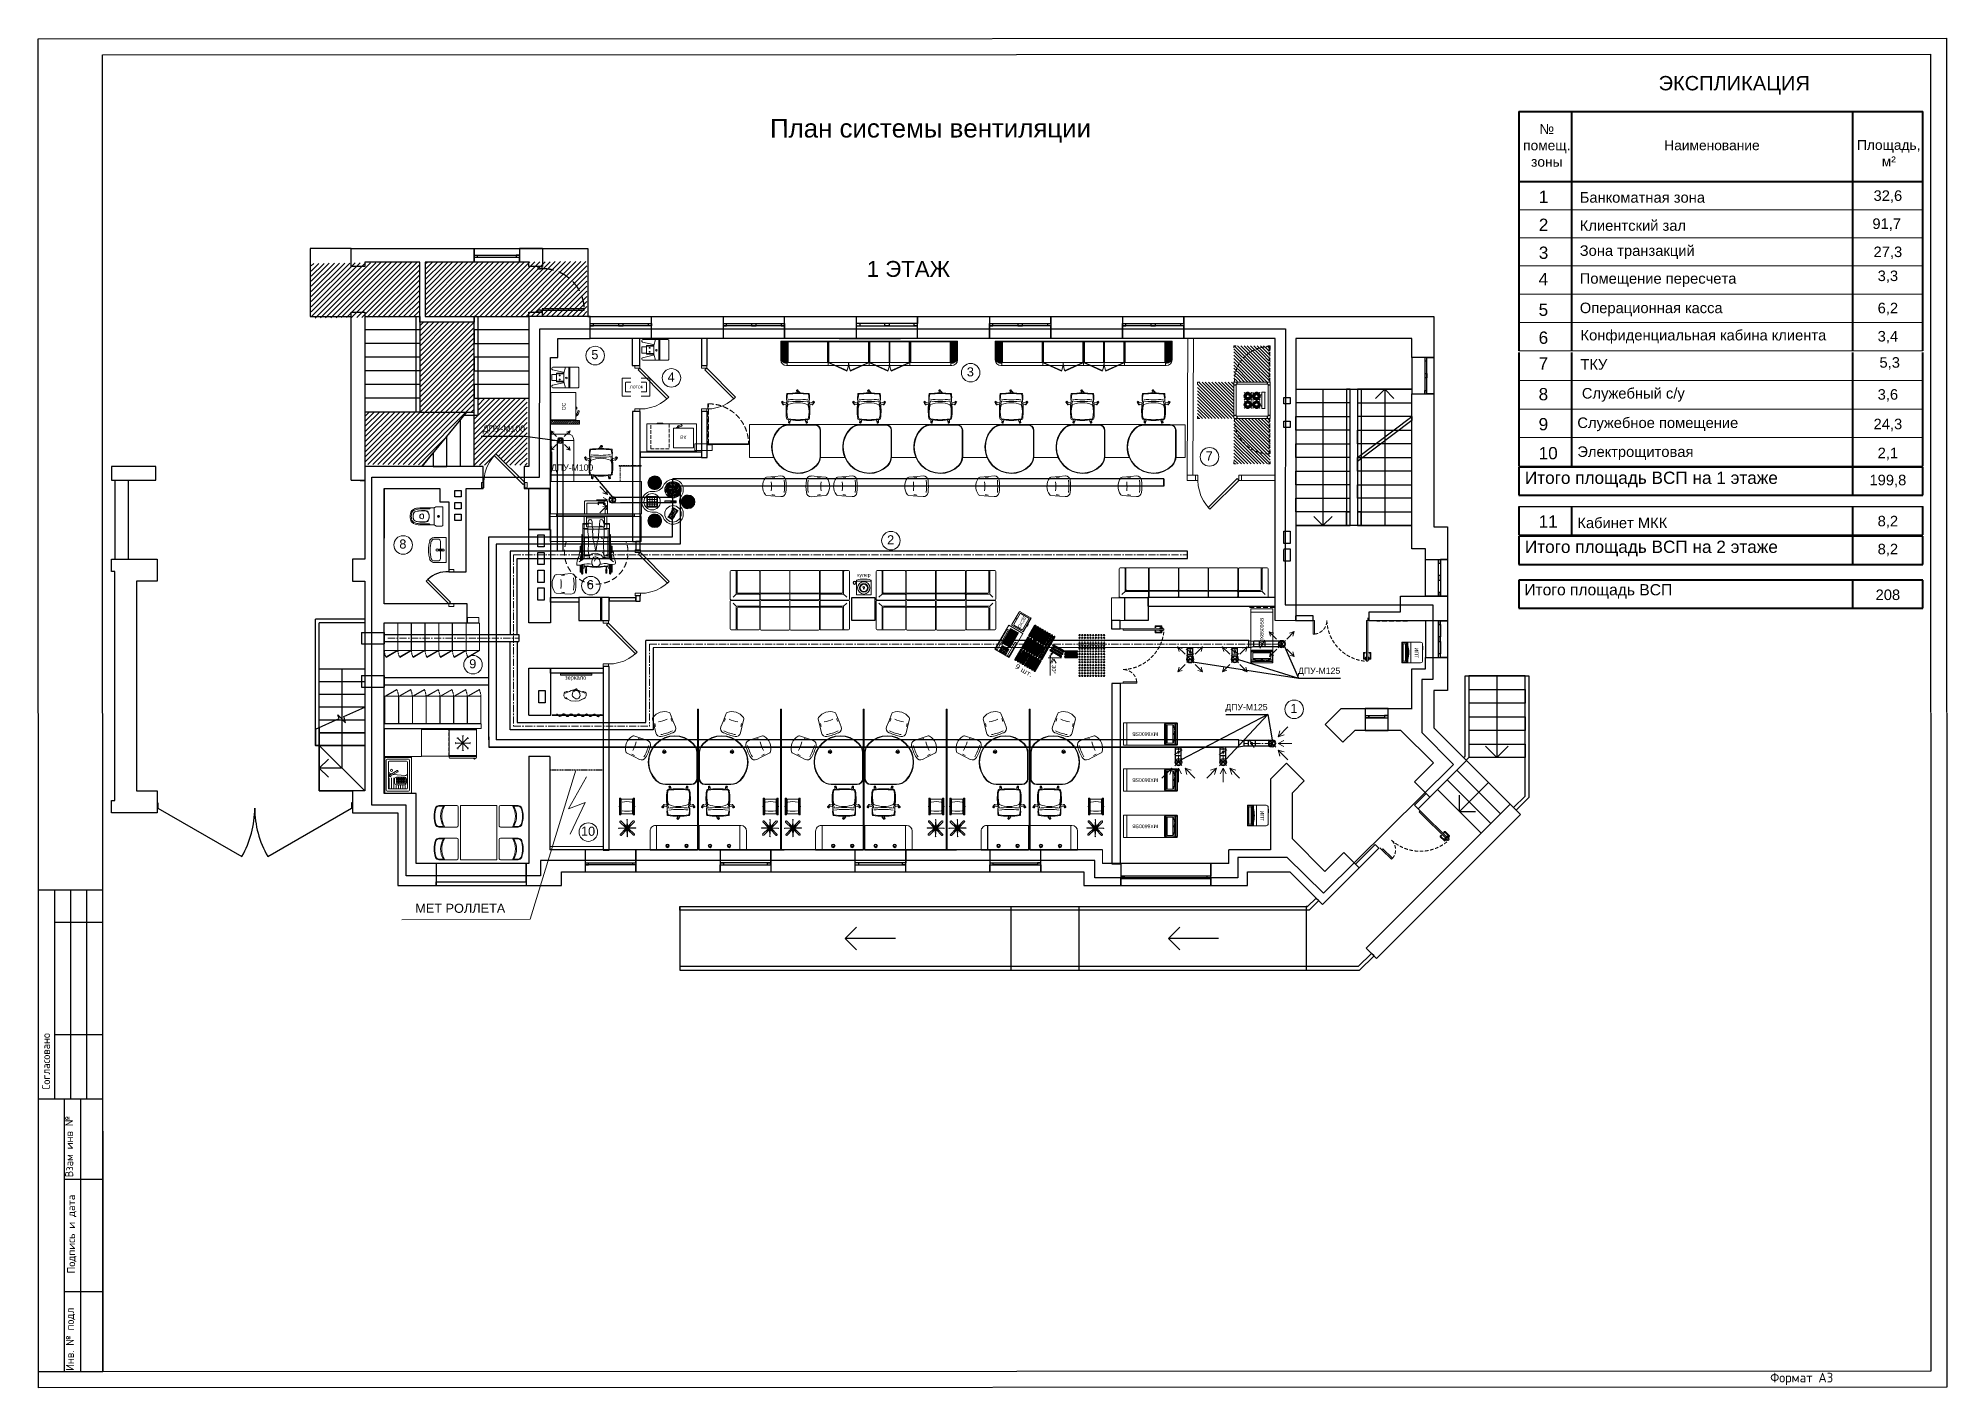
# Model space of a CAD drawing. Header units: millimetres. Extents: x 306002 to 1554695, y -207070 to 1535795.
# Drawn here: x 306002 to 348010, y -207070 to -177362 of the extents above.
import ezdxf

# ---------------------------------------------------------------- set-up
doc = ezdxf.new("R2010")
doc.units = ezdxf.units.MM
for name, pattern in [('HIDDEN', [0.375, 0.25, -0.125]), ('IMPORT-Схема УДС_А25_А26_А31_DGN Style 3', [3520.798233, 2514.855881, -1005.942352]), ('JIS_02_4.0', [5.5, 4, -1.5]), ('осевая', [50.8, 31.75, -6.35, 6.35, -6.35]), ('штриховаяX2', [38.1, 25.4, -12.7])]:
    doc.linetypes.add(name, pattern=pattern)
for name, color, linetype in [('$DDT_AUDIT_GENERATED_(77)', 7, 'Continuous'), ('$DDT_AUDIT_GENERATED_(91)', 7, 'Continuous'), ('D-tarama (profil-levha-isibariyeri)', 7, 'Continuous'), ('DOOR', 3, 'Continuous'), ('DOOR-SWING', 15, 'HIDDEN'), ('DV2_Plane', 7, 'Continuous'), ('Furniture & Equipment', 7, 'Continuous'), ('PDF _0', 7, 'Continuous'), ('PDF _Мебель', 7, 'Continuous'), ('PDF _ПВ(В)1', 5, 'Continuous'), ('PDF _ПВ(П)1', 1, 'Continuous'), ('PDF _Текст', 7, 'Continuous')]:
    doc.layers.add(name, color=color, linetype=linetype)
doc.layers.add('1 0 Mebel_Ном._пера__97', color=7, linetype='Continuous', lineweight=5, true_color=0x3f3f3f)
doc.layers.add('Схема УДС_А25_А26_А31_ПОЛОСЫ', color=1, linetype='IMPORT-Схема УДС_А25_А26_А31_DGN Style 3', lineweight=9, true_color=0xff0000)
for name, color, linetype, lineweight in [('AR__ШТРИХОВКА', 7, 'Continuous', 9), ('Furniture', 155, 'Continuous', 18), ('mebel', 44, 'Continuous', 18), ('ykaz', 1, 'Continuous', 20), ('ВЫТЯЖКА', 160, 'Continuous', 30), ('ПРИТОК', 20, 'Continuous', 30), ('стены', 250, 'Continuous', 30), ('Тонкая', 7, 'Continuous', 15)]:
    doc.layers.add(name, color=color, linetype=linetype, lineweight=lineweight)
doc.layers.add('PDF _Геометрия', color=7, linetype='Continuous', true_color=0x719d2f)
doc.styles.add('PDF Arial', font='arial.ttf')
doc.styles.add('PDF ArialMT', font='arial.ttf')
doc.styles.add('PDF GOST Common', font='')
doc.styles.get("Standard").update_dxf_attribs({"font": 'arial.ttf'})
doc.styles.get('PDF GOST Common').set_extended_font_data('GOST Common')
pattern_1 = [(315, (5072.6615, -38.5574), (2.245064, 2.245064), [])]
pattern_2 = [(315, (1783.3662, 0), (2.245064, 2.245064), [])]
pattern_3 = [(70.428905, (-1905.738, -7274.532), (-2.99156935, 1.06354964), []), (160.428905, (-1905.738, -7274.532), (-1.06354964, -2.99156935), [])]
pattern_4 = [(45, (-3777118.67, 1059230.894), (-35.9210245, 35.9210245), [])]

msp = doc.modelspace()

# ---------------------------------------------------------------- texts
at = {"layer": 'PDF _Текст', "color": 7, "transparency": 33554687, "attachment_point": 4}
for s, insert, char_height, rotation, style in [('План системы вентиляции', (322110, -179405), 407.38, 0.0162, 'PDF ArialMT'), ('Инв. № подл', (306715, -206696), 176.79, 90.0162, 'PDF GOST Common')]:
    msp.add_mtext(s, dxfattribs=dict(at, insert=insert, char_height=char_height, rotation=rotation, style=style))
at = {"layer": 'PDF _Текст', "transparency": 33554687, "attachment_point": 4}
for s, insert, char_height, rotation, style in [('ДПУ-М100', (315787, -185976, 3967), 136.7, 0.0162, 'PDF ArialMT'), ('ДПУ-М100', (317290, -186834), 136.7, 0.0162, 'PDF ArialMT'), ('ДПУ-М125', (333731, -191306), 136.7, 0.0162, 'PDF ArialMT'), ('ДПУ-М125', (332132, -192106), 136.7, 0.0162, 'PDF ArialMT'), ('Согласовано', (306175, -200508), 176.79, 90.0162, 'PDF GOST Common'), ('Взам инв №', (306684, -202436), 176.8, 90.0162, 'PDF GOST Common'), ('Подпись и дата', (306742, -204552), 176.79, 90.0162, 'PDF GOST Common'), ('Формат A3', (344123, -206874), 212.1, 0.0162, 'PDF GOST Common')]:
    msp.add_mtext(s, dxfattribs=dict(at, insert=insert, char_height=char_height, rotation=rotation, style=style))
at = {"layer": 'ykaz', "color": 252, "true_color": 0x939598, "transparency": 33554687, "attachment_point": 7}
for s, insert, char_height, width in [('\\pxqc;{\\C256;\\c0;ЭКСПЛИКАЦИЯ}', (339351, -178602), 315.96, 7961.27), ('\\pxql;1', (339030, -180987), 270.6, 870.34), ('\\pxql;Банкоматная зона', (339931, -180987), 231.94, 5778.22), ('\\pxqc;32,6', (346116, -180987), 231.9, 1194.21), ('\\pxql;2', (339030, -181605), 270.6, 870.34), ('\\pxql;Клиентский зал', (339931, -181605), 231.94, 5778.22), ('\\pxqc;91,7', (346116, -181605), 231.9, 1142.69), ('\\pxql;3', (339030, -182224), 270.6, 870.34), ('\\pxql;Зона транзакций', (339931, -182224), 231.94, 5778.22), ('\\pxqc;27,3', (346116, -182224), 231.9, 1194.21), ('\\pxql;4', (339026, -182800), 270.6, 870.34), ('\\pxql;Помещение пересчета', (339931, -182837), 231.94, 5778.22), ('\\pxqc;3,3', (346116, -182752), 231.9, 1194.21), ('\\pxql;5', (339026, -183478), 270.6, 870.34), ('\\pxql;Операционная касса', (339932, -183485), 231.94, 5778.22), ('\\pxqc;6,2', (346116, -183461), 231.9, 1194.21), ('\\pxql;6', (339026, -184094), 270.6, 870.34), ('\\pxql;Конфиденциальная кабина клиента', (339948, -184085), 231.94, 5778.22), ('\\pxqc;3,4', (346116, -184082), 231.9, 1194.21), ('\\pxql;7', (339026, -184656), 270.6, 870.34), ('5,3', (346528, -184659), 231.9, 1194.21), ('\\pxql;ТКУ', (339945, -184662), 231.9, 5778.22), ('\\pxql;8', (339026, -185337), 270.6, 870.34), ('\\pxql;Служебный с/у ', (339978, -185365), 231.94, 5778.22), ('\\pxqc;3,6', (346116, -185363), 231.9, 1194.21), ('\\pxql;9', (339026, -185998), 270.6, 870.34), ('\\pxql;Служебное помещение', (339878, -186013), 231.94, 5778.22), ('\\pxqc;24,3', (346116, -186014), 231.9, 1194.21), ('\\pxql;10', (339026, -186636), 270.6, 870.34), ('\\pxql;Электрощитовая', (339878, -186650), 231.94, 5778.22), ('\\pxqc;2,1', (346116, -186651), 231.9, 1194.21), ('\\pxql;Итого площадь ВСП на 1 этаже', (338724, -187252), 270.6, 6334.96), ('\\pxqc;199,8', (346116, -187247), 231.94, 1194.21), ('\\pxql;11', (339026, -188136), 270.6, 870.34), ('\\pxql;Кабинет МКК', (339878, -188150), 231.94, 5778.22), ('\\pxqc;8,2', (346116, -188151), 231.9, 1194.21), ('\\pxql;Итого площадь ВСП на 2 этаже', (338724, -188771), 270.6, 6334.96), ('\\pxqc;8,2', (346116, -188766), 231.9, 1194.21), ('\\pxql;Итого площадь ВСП ', (338711, -189697), 245.75, 5753.24), ('\\pxqc;208', (346116, -189733), 231.9, 1194.21)]:
    msp.add_mtext(s, dxfattribs=dict(at, insert=insert, char_height=char_height, width=width))
at = {"layer": 'ykaz', "color": 252, "true_color": 0x939598}
for s, insert, char_height, width, attachment_point in [('\\pxql;{\\C251;\\c6710371;1 ЭТАЖ}', (324238, -182621), 350, 11338.57, 7), ('\\pxqc;лоток', (319038, -185073), 80, 259.96, 7), ('кулер ', (324028, -189240), 80, 259.96, 7), ('зеркало', (318063, -191509), 90, 1010.85, 9)]:
    msp.add_mtext(s, dxfattribs=dict(at, insert=insert, char_height=char_height, width=width, attachment_point=attachment_point))
at = {"layer": 'ykaz', "color": 252, "lineweight": 0, "true_color": 0x939598, "width": 2186.56, "attachment_point": 1}
for s, insert, char_height, rotation in [('ДСУО', (327753, -190115), 70, 240), ('30%%D', (328402, -191162), 90, 270)]:
    msp.add_mtext(s, dxfattribs=dict(at, insert=insert, char_height=char_height, rotation=rotation))
at = {"layer": 'Тонкая', "color": 0, "linetype": 'ByBlock', "ltscale": 100, "transparency": 33554687, "char_height": 250, "attachment_point": 5}
for s, insert, width in [('{\\H0.8x;5\\H1.25x;\\C1; }', (318255, -184330), 588.04), ('{\\H0.8x;4\\H1.25x;\\C1; }', (319934, -184821), 588.04), ('{\\H0.8x;3\\H1.25x;\\C1; }', (326519, -184708), 588.04), ('{\\H0.8x;7\\H1.25x;\\C1; }', (331776, -186559), 588.04), ('{\\H0.8x;8\\H1.25x;\\C1; }', (314029, -188498), 588.04), ('{\\H0.8x;2\\H1.25x;\\C1; }', (324764, -188404), 588.04), ('{\\H0.8x;6\\H1.25x;\\C1; }', (318153, -189392), 588.04), ('{\\H0.8x;9\\H1.25x;\\C1; }', (315567, -191134), 588.04), ('{\\H0.8x;1\\H1.25x;\\C1; }', (333640, -192116), 588.04), ('{\\H0.8x;10\\H1.25x;\\C1; }', (318105, -194820), 588.04), ('{\\H0.8x;МЕТ РОЛЛЕТА\\H1.25x;\\C1; }', (315292, -196516), 3454.6)]:
    msp.add_mtext(s, dxfattribs=dict(at, insert=insert, width=width))

# ---------------------------------------------------------------- blocks, each defined once
blk = doc.blocks.new('A$C93A0')
at = {"layer": 'DOOR', "color": 7}
for points in [[(-0.028, 0.921), (0.002, 0.921), (0.002, 0.001), (-0.028, 0.001)], [(-0.028, 0.001), (-0.068, 0.001), (-0.068, -0.099), (-0.018, -0.099), (-0.018, -0.039), (-0.028, -0.039)], [(0.882, -0.049), (0.882, -0.039), (0.892, -0.039), (0.892, 0.001), (0.932, 0.001), (0.932, -0.099), (0.882, -0.099), (0.882, -0.039)]]:
    blk.add_lwpolyline(points, close=True, dxfattribs=at)
at = {"layer": 'DOOR-SWING'}
blk.add_arc((-0.028, 0.001), 0.92, 0, 88.1313, dxfattribs=at)
blk = doc.blocks.new('Кресло сотрудника SberFin1')
at = {"color": 18, "lineweight": 0, "true_color": 0x000000}
for p, q in [((4335, 5133), (4349, 5113)), ((4346, 5142), (4357, 5129)), ((4349, 5144), (4359, 5130)), ((4349, 5114), (4349, 5086)), ((4360, 5152), (4382, 5127)), ((4382, 5127), (4402, 5101)), ((4386, 5115), (4386, 5086)), ((4386, 5096), (4389, 5092)), ((4386, 5093), (4388, 5091)), ((4005, 4880), (4023, 4852)), ((4016, 4888), (4027, 4875)), ((4019, 4891), (4028, 4876)), ((4023, 4852), (4043, 4826)), ((4030, 4899), (4046, 4880)), ((4034, 4845), (4110, 4823)), ((4045, 4880), (4114, 4862)), ((4052, 4840), (4055, 4836)), ((4056, 4839), (4057, 4837)), ((4691, 4880), (4621, 4862)), ((4701, 4845), (4625, 4823)), ((4680, 4839), (4678, 4837)), ((4683, 4840), (4680, 4836)), ((4705, 4899), (4690, 4880)), ((4712, 4852), (4692, 4826)), ((4716, 4891), (4707, 4876)), ((4719, 4888), (4708, 4875)), ((4730, 4880), (4712, 4852)), ((4159, 4431), (4164, 4455)), ((4162, 4462), (4163, 4495)), ((4173, 4428), (4178, 4444)), ((4176, 4427), (4179, 4444)), ((4190, 4424), (4199, 4456)), ((4199, 4461), (4200, 4490)), ((4199, 4456), (4206, 4489)), ((4536, 4456), (4529, 4489)), ((4536, 4461), (4536, 4490)), ((4546, 4424), (4536, 4456)), ((4559, 4427), (4556, 4444)), ((4563, 4428), (4558, 4444)), ((4576, 4431), (4572, 4455)), ((4573, 4462), (4573, 4495))]:
    blk.add_line(p, q, dxfattribs=at)
for centre, radius, start, end in [((4599, 4984), 484, 169.7402, 188.8902), ((4851, 4892), 730, 166.9181, 178.6408), ((4368, 3203), 1882, 82.5284, 97.4716), ((4368, 3203), 1867, 82.988, 97.012), ((4342, 5136), 7.14, 53.4447, 206.5267), ((4355, 5147), 7.14, 50.7734, 203.8553), ((4368, 5114), 18.3, 2.9077, 178.3669), ((4368, 5114), 8.74, 0.6373, 180.6373), ((4381, 5086), 7.91, 355.9828, 33.4911), ((4395, 5097), 7.91, 223.809, 26.0945), ((3885, 4892), 730, 1.3592, 13.0819), ((4137, 4984), 484, 351.1098, 10.2598), ((4012, 4883), 7.14, 50.7638, 203.8458), ((4026, 4893), 7.14, 48.0925, 201.1745), ((4040, 4862), 18.3, 76.2523, 251.7115), ((4040, 4862), 8.74, 73.9819, 253.9819), ((4049, 4832), 7.91, 228.5247, 30.8102), ((4063, 4842), 7.91, 221.1281, 303.647), ((5442, 4700), 1337, 170.9889, 187.5727), ((4849, 4690), 729, 162.881, 183.4858), ((4368, 6907), 2013, 262.9614, 277.0386), ((4864, 4660), 739, 168.318, 189.6271), ((4169, 4803), 28.3, 122.0447, 168.2863), ((4378, 6697), 1762, 262.6656, 276.742), ((4365, 4319), 551, 66.8278, 112.5943), ((4567, 4801), 28.3, 11.7137, 57.9553), ((3886, 4690), 729, 356.5142, 17.119), ((3872, 4657), 739, 350.3729, 11.682), ((3294, 4700), 1337, 352.4273, 9.0111), ((4672, 4842), 7.91, 236.353, 318.8719), ((4687, 4832), 7.91, 149.1898, 311.4753), ((4695, 4862), 18.3, 288.2885, 103.7477), ((4696, 4862), 8.74, 286.0181, 106.0181), ((4710, 4893), 7.14, 338.8255, 131.9075), ((4724, 4883), 7.14, 336.1542, 129.2362), ((4144, 4527), 28.3, 187.5727, 260.3517), ((4163, 4540), 27.8, 189.051, 260.3799), ((4368, 5761), 1283, 259.7497, 280.2503), ((4375, 5882), 1386, 261.0273, 278.3802), ((4167, 4431), 7.14, 179.017, 332.099), ((4181, 4462), 18.3, 180.8035, 356.2627), ((4181, 4462), 8.74, 178.5331, 358.5331), ((4183, 4427), 7.14, 181.6883, 334.7703), ((4537, 4489), 7.91, 178.2025, 180.5509), ((4555, 4462), 18.3, 183.7373, 359.1965), ((4555, 4462), 8.74, 181.4669, 1.4669), ((4552, 4427), 7.14, 205.2297, 358.3117), ((4569, 4431), 7.14, 207.901, 0.983), ((4572, 4538), 27.8, 279.6201, 350.949), ((4591, 4527), 28.3, 279.6483, 352.4273)]:
    blk.add_arc(centre, radius, start, end, dxfattribs=at)
at = {"layer": 'PDF _0', "color": 18, "lineweight": 0, "true_color": 0x000000}
blk.add_lwpolyline([(4136, 4536, 0.321685), (4159, 4513, 0.075861), (4577, 4511)], format="xyb", dxfattribs=at)
for centre, radius, start, end in [((5442, 4700), 1337, 170.9889, 187.5727), ((4849, 4690), 729, 162.881, 183.4858), ((4378, 6697), 1762, 262.6656, 276.742), ((4144, 4527), 28.3, 187.5727, 260.3517)]:
    blk.add_arc(centre, radius, start, end, dxfattribs=at)
blk = doc.blocks.new('Тумба для барьера')
at = {"color": 18, "lineweight": 0, "true_color": 0x000000}
for p, q in [((20340, -750), (21326, -750)), ((21326, -750), (20340, -750)), ((20462, -875), (20462, -1450)), ((20999, -1475), (20461, -1475)), ((20999, -1475), (20465, -1475))]:
    blk.add_line(p, q, dxfattribs=at)
for centre, radius, start, end in [((20337, -875), 125, 0, 90), ((21532, -1245), 580, 135.0619, 203.3628), ((21326, -1040), 290, 90.0022, 135.102)]:
    blk.add_arc(centre, radius, start, end, dxfattribs=at)
blk = doc.blocks.new('рабочий стол капля с тумбой (центральный элемент)')
at = {"color": 18, "lineweight": 0, "true_color": 0x000000}
for p, q in [((13505, -750), (12930, -750)), ((13505, -760), (12930, -760)), ((13620, -1450), (13620, -875)), ((13630, -1450), (13630, -875))]:
    blk.add_line(p, q, dxfattribs=at)
for centre, radius, start, end in [((13135, -1245), 580, 135.0619, 314.9241), ((12930, -1040), 290, 90.0022, 135.102), ((12930, -1040), 280, 90.0022, 135.102), ((13505, -875), 125, 0, 90), ((13505, -875), 115, 0, 90), ((13135, -1245), 570, 135.0619, 314.9241), ((13340, -1450), 280, 314.8701, 359.9977), ((13340, -1450), 290, 314.8701, 359.9977)]:
    blk.add_arc(centre, radius, start, end, dxfattribs=at)
at = {"layer": 'Furniture', "color": 18, "lineweight": 0, "ltscale": 60, "true_color": 0x000000}
for p, q in [((12442, -1905), (12633, -1891)), ((12760, -1880), (12633, -1891)), ((12442, -2310), (12633, -2324)), ((12760, -2335), (12633, -2324))]:
    blk.add_line(p, q, dxfattribs=at)
for centre, radius, start, end in [((12667, -2108), 313, 143.1749, 216.8251), ((12667, -2108), 313, 143.1749, 216.8251), ((12447, -1945), 40.2, 98.0373, 141.2937), ((11826, -2108), 726, 352.0844, 7.9156), ((12261, 1559), 3493, 274.8844, 275.9687), ((12765, -1983), 103, 5.8939, 92.467), ((11797, -2108), 1040, 352.5308, 7.4692), ((11836, -2108), 1040, 352.5308, 7.4692), ((12447, -2270), 40.2, 218.7063, 261.9627), ((12261, -5774), 3493, 84.0313, 85.1156), ((12765, -2232), 103, 267.533, 354.1061)]:
    blk.add_arc(centre, radius, start, end, dxfattribs=at)
at = {"color": 5, "lineweight": 0}
for name, p in [('Кресло сотрудника SberFin1', (8767, -5137)), ('Тумба для барьера', (-6832, 0))]:
    blk.add_blockref(name, p, dxfattribs=at)
blk = doc.blocks.new('Тумба для барьера SberFin 8.1')
at = {"color": 18, "lineweight": 0, "true_color": 0x000000}
for p, q in [((13465, -1567), (14330, -1567)), ((14330, -1567), (13465, -1567)), ((13465, -1567), (13465, -2292)), ((14003, -2292), (13465, -2292)), ((14003, -2292), (13469, -2292))]:
    blk.add_line(p, q, dxfattribs=at)
for centre, radius, start, end in [((14535, -2062), 580, 135.0619, 203.3628), ((14330, -1857), 290, 90.0022, 135.102)]:
    blk.add_arc(centre, radius, start, end, dxfattribs=at)
blk = doc.blocks.new('Рабочий стол капля (конечный элемент)')
at = {"color": 18, "lineweight": 0, "true_color": 0x000000}
for p, q in [((11287, -750), (10712, -750)), ((11287, -760), (10712, -760)), ((11402, -1450), (11402, -875)), ((11412, -1450), (11412, -875))]:
    blk.add_line(p, q, dxfattribs=at)
for centre, radius, start, end in [((10917, -1245), 580, 135.0619, 314.9241), ((10712, -1040), 290, 90.0022, 135.102), ((10712, -1040), 280, 90.0022, 135.102), ((11287, -875), 125, 0, 90), ((11287, -875), 115, 0, 90), ((10917, -1245), 570, 135.0619, 314.9241), ((11122, -1450), 280, 314.8701, 359.9977), ((11122, -1450), 290, 314.8701, 359.9977)]:
    blk.add_arc(centre, radius, start, end, dxfattribs=at)
at = {"layer": 'Furniture', "color": 18, "lineweight": 0, "ltscale": 60, "true_color": 0x000000}
for p, q in [((10224, -1905), (10415, -1891)), ((10542, -1880), (10415, -1891)), ((10224, -2310), (10415, -2324)), ((10542, -2335), (10415, -2324))]:
    blk.add_line(p, q, dxfattribs=at)
for centre, radius, start, end in [((10449, -2108), 313, 143.1749, 216.8251), ((10449, -2108), 313, 143.1749, 216.8251), ((10229, -1945), 40.2, 98.0373, 141.2937), ((9607, -2108), 726, 352.0844, 7.9156), ((10043, 1559), 3493, 274.8844, 275.9687), ((10547, -1983), 103, 5.8939, 92.467), ((9579, -2108), 1040, 352.5308, 7.4692), ((9618, -2108), 1040, 352.5308, 7.4692), ((10229, -2270), 40.2, 218.7063, 261.9627), ((10043, -5774), 3493, 84.0313, 85.1156), ((10547, -2232), 103, 267.533, 354.1061)]:
    blk.add_arc(centre, radius, start, end, dxfattribs=at)
at = {"color": 5, "lineweight": 0}
for name, p in [('Кресло сотрудника SberFin1', (6549, -5137)), ('Тумба для барьера SberFin 8.1', (-3618, 817)), ('Тумба для барьера', (-9050, 0))]:
    blk.add_blockref(name, p, dxfattribs=at)
blk = doc.blocks.new('Шкаф-пенал с открытыми полками')
at = {"layer": 'D-tarama (profil-levha-isibariyeri)', "lineweight": 0, "true_color": 0x000000, "transparency": 33554615}
h = blk.add_hatch(dxfattribs=at)
h.set_pattern_fill('ANSI31', color=18, angle=-90)
h.paths.add_polyline_path([(3934, -14587), (3918, -14587), (3918, -15057), (3934, -15057)])
h.paths.add_polyline_path([(4818, -14587), (4802, -14587), (4802, -15057), (4818, -15057)])
h = blk.add_hatch(dxfattribs=at)
h.set_pattern_fill('ANSI31', color=18, angle=-90)
h.paths.add_polyline_path([(4802, -14587), (3934, -14587), (3934, -14607), (4802, -14607)])
at = {"color": 18, "lineweight": 0, "true_color": 0x000000}
for p, q in [((3918, -14587), (3918, -15057)), ((3934, -14587), (3918, -14587)), ((3934, -15057), (3934, -14587)), ((3934, -14587), (4802, -14587)), ((4802, -14607), (3934, -14607)), ((4802, -15057), (4802, -14587)), ((4802, -14587), (4818, -14587)), ((4802, -14587), (4802, -14607)), ((4818, -14587), (4818, -15057)), ((3918, -15057), (3934, -15057)), ((3918, -15127), (3918, -15057)), ((4818, -15057), (4802, -15057)), ((4818, -15127), (4818, -15057)), ((3918, -15127), (4818, -15127))]:
    blk.add_line(p, q, dxfattribs=at)
at = {"color": 252, "lineweight": 0, "true_color": 0x939598}
blk.add_line((3934, -15057), (4802, -15057), dxfattribs=at)
blk = doc.blocks.new('Скругленная боковина для тумбы универсальной SberFin 11')
at = {"color": 18, "lineweight": 0, "true_color": 0x000000}
for p, q in [((12132, -3836), (12277, -3836)), ((12132, -4376), (12132, -3836)), ((12277, -3836), (12277, -4251)), ((12152, -4376), (12132, -4376))]:
    blk.add_line(p, q, dxfattribs=at)
blk.add_arc((12152, -4251), 125, 270, 0, dxfattribs=at)
blk = doc.blocks.new('Скругленная боковина для шкафов SberFin 15')
at = {"layer": 'D-tarama (profil-levha-isibariyeri)', "lineweight": 0, "true_color": 0x000000, "transparency": 33554615}
h = blk.add_hatch(dxfattribs=at)
h.set_pattern_fill('ANSI31', color=18, angle=-90)
h.paths.add_polyline_path([(5270, -14587), (5135, -14587), (5135, -15065), (5155, -15065), (5155, -14607), (5270, -14607)], flags=17)
h.paths.add_polyline_path([(5280, -14587), (5270, -14587), (5270, -14607), (5270, -14950, -0.414214), (5155, -15065), (5135, -15065), (5135, -15075), (5155, -15075, 0.414214), (5280, -14950)])
at = {"color": 18, "lineweight": 0, "true_color": 0x000000}
for p, q in [((5135, -14587), (5280, -14587)), ((5135, -15075), (5135, -14587)), ((5155, -14607), (5270, -14607)), ((5155, -15065), (5155, -14607)), ((5270, -14587), (5270, -14950)), ((5280, -14587), (5280, -14950)), ((5155, -15065), (5135, -15065)), ((5155, -15075), (5135, -15075))]:
    blk.add_line(p, q, dxfattribs=at)
for radius in [125, 115]:
    blk.add_arc((5155, -14950), radius, 270, 0, dxfattribs=at)
blk = doc.blocks.new('Скругленная боковина для шкафов пеналов')
at = {"layer": 'D-tarama (profil-levha-isibariyeri)', "lineweight": 0, "true_color": 0xc7c8ca, "transparency": 33554615}
h = blk.add_hatch(color=9, dxfattribs=at)
h.dxf.hatch_style = 1
h.paths.add_polyline_path([(5056, -14607), (4941, -14607), (4941, -15065, 0.414214), (5056, -14950)])
at = {"color": 5, "lineweight": 0}
for name, p in [('Скругленная боковина для тумбы универсальной SberFin 11', (-7211, -10750)), ('Скругленная боковина для шкафов SberFin 15', (-214, 0))]:
    blk.add_blockref(name, p, dxfattribs=at)
blk = doc.blocks.new('Шкаф-пенал с дверцами для хранения SmartBox')
at = {"layer": 'D-tarama (profil-levha-isibariyeri)', "lineweight": 0, "true_color": 0x000000, "transparency": 33554615}
h = blk.add_hatch(dxfattribs=at)
h.set_pattern_fill('ANSI31', color=18, angle=-90)
h.set_pattern_definition(pattern_1)
h.paths.add_polyline_path([(9006, -14625), (8990, -14625), (8990, -15095), (9006, -15095)])
h.paths.add_polyline_path([(9890, -14625), (9874, -14625), (9874, -15095), (9890, -15095)])
h = blk.add_hatch(dxfattribs=at)
h.set_pattern_fill('ANSI31', color=18, angle=-90)
h.set_pattern_definition(pattern_1)
h.paths.add_polyline_path([(9874, -14625), (9006, -14625), (9006, -14645), (9874, -14645)])
h = blk.add_hatch(dxfattribs=at)
h.set_pattern_fill('ANSI31', color=18, angle=-90)
h.paths.add_polyline_path([(9450, -14645), (9430, -14645), (9430, -15095), (9450, -15095)])
at = {"color": 18, "lineweight": 0, "true_color": 0x000000}
for p, q in [((8990, -14625), (8990, -15095)), ((9006, -14625), (8990, -14625)), ((9006, -15095), (9006, -14625)), ((9006, -14625), (9874, -14625)), ((9874, -14645), (9006, -14645)), ((9430, -15095), (9430, -14645)), ((9450, -15095), (9450, -14645)), ((9874, -15095), (9874, -14625)), ((9874, -14625), (9890, -14625)), ((9874, -14625), (9874, -14645)), ((9890, -14625), (9890, -15095)), ((8990, -15095), (9006, -15095)), ((8990, -15165), (8990, -15095)), ((9006, -15095), (9002, -15104)), ((9002, -15104), (9401, -15286)), ((9006, -15095), (9405, -15277)), ((9430, -15095), (9450, -15095)), ((9874, -15095), (9476, -15277)), ((9879, -15104), (9480, -15286)), ((9890, -15095), (9874, -15095)), ((9874, -15095), (9879, -15104)), ((9890, -15165), (9890, -15095)), ((8990, -15165), (9136, -15165)), ((9160, -15165), (9721, -15165)), ((9405, -15277), (9401, -15286)), ((9476, -15277), (9480, -15286)), ((9745, -15165), (9890, -15165))]:
    blk.add_line(p, q, dxfattribs=at)
at = {"color": 252, "lineweight": 0, "true_color": 0x939598}
blk.add_line((9006, -15095), (9874, -15095), dxfattribs=at)
at = {"color": 9, "linetype": 'JIS_02_4.0', "lineweight": 0, "ltscale": 5, "true_color": 0xc7c8ca}
for centre, start, end in [((8930, -15089), 338.4285, 359.3197), ((9950, -15089), 180.6803, 201.5715)]:
    blk.add_arc(centre, 510, start, end, dxfattribs=at)
blk = doc.blocks.new('Шкаф-пенал с дверцами для хранения ТМЦ')
at = {"layer": 'D-tarama (profil-levha-isibariyeri)', "lineweight": 0, "true_color": 0x000000, "transparency": 33554615}
h = blk.add_hatch(dxfattribs=at)
h.set_pattern_fill('ANSI31', color=18, angle=-90)
h.set_pattern_definition(pattern_2)
h.paths.add_polyline_path([(5717, -14587), (5701, -14587), (5701, -15057), (5717, -15057)])
h.paths.add_polyline_path([(6601, -14587), (6585, -14587), (6585, -15057), (6601, -15057)])
h = blk.add_hatch(dxfattribs=at)
h.set_pattern_fill('ANSI31', color=18, angle=-90)
h.set_pattern_definition(pattern_2)
h.paths.add_polyline_path([(6585, -14587), (5717, -14587), (5717, -14607), (6585, -14607)])
at = {"color": 18, "lineweight": 0, "true_color": 0x000000}
for p, q in [((5701, -14587), (5701, -15057)), ((5717, -14587), (5701, -14587)), ((5717, -15057), (5717, -14587)), ((5717, -14587), (6585, -14587)), ((6585, -14607), (5717, -14607)), ((6585, -15057), (6585, -14587)), ((6585, -14587), (6601, -14587)), ((6585, -14587), (6585, -14607)), ((6601, -14587), (6601, -15057)), ((5701, -15057), (5717, -15057)), ((5701, -15127), (5701, -15057)), ((5717, -15057), (5713, -15066)), ((5713, -15066), (6111, -15247)), ((5717, -15057), (6115, -15238)), ((6585, -15057), (6187, -15238)), ((6589, -15066), (6191, -15247)), ((6601, -15057), (6585, -15057)), ((6585, -15057), (6589, -15066)), ((6601, -15127), (6601, -15057)), ((5701, -15127), (5847, -15127)), ((5871, -15127), (6431, -15127)), ((6115, -15238), (6111, -15247)), ((6187, -15238), (6191, -15247)), ((6456, -15127), (6601, -15127))]:
    blk.add_line(p, q, dxfattribs=at)
at = {"color": 252, "lineweight": 0, "true_color": 0x939598}
blk.add_line((5717, -15057), (6585, -15057), dxfattribs=at)
at = {"color": 9, "linetype": 'JIS_02_4.0', "lineweight": 0, "ltscale": 5, "true_color": 0xc7c8ca}
for centre, start, end in [((5641, -15051), 338.4285, 359.3197), ((6661, -15051), 180.6803, 201.5715)]:
    blk.add_arc(centre, 510, start, end, dxfattribs=at)
blk = doc.blocks.new('стул к')
at = {"layer": 'Furniture', "color": 18, "lineweight": 0, "ltscale": 60, "true_color": 0x000000}
for p, q in [((14297, -10317), (14424, -10329)), ((14615, -10343), (14424, -10329)), ((14297, -10773), (14424, -10762)), ((14615, -10748), (14424, -10762))]:
    blk.add_line(p, q, dxfattribs=at)
for centre, radius, start, end in [((15221, -10545), 1040, 172.5308, 187.4692), ((14292, -10421), 103, 87.533, 174.1061), ((15260, -10545), 1040, 172.5308, 187.4692), ((14796, -6879), 3493, 264.0313, 265.1156), ((15232, -10545), 726, 172.0844, 187.9156), ((14610, -10382), 40.2, 38.7063, 81.9627), ((14390, -10545), 313, 323.1749, 36.8251), ((14390, -10545), 313, 323.1749, 36.8251), ((14292, -10670), 103, 185.8939, 272.467), ((14796, -14212), 3493, 94.8844, 95.9687), ((14610, -10708), 40.2, 278.0373, 321.2937)]:
    blk.add_arc(centre, radius, start, end, dxfattribs=at)
blk = doc.blocks.new('Стол клиента SberFin 30')
at = {"color": 18, "lineweight": 0, "true_color": 0x000000}
for p, q in [((13803, -19205), (11803, -19205)), ((11803, -19205), (11803, -19755)), ((13803, -19755), (13803, -19205)), ((12553, -19483), (12553, -19755)), ((12563, -19473), (13043, -19473)), ((12603, -19523), (12603, -19755)), ((12603, -19523), (13003, -19523)), ((12603, -19724), (13003, -19724)), ((13003, -19523), (13003, -19755)), ((13053, -19483), (13053, -19755)), ((11803, -19755), (13803, -19755))]:
    blk.add_line(p, q, dxfattribs=at)
for centre, start, end in [((12563, -19483), 90, 180), ((13043, -19483), 0, 90)]:
    blk.add_arc(centre, 10, start, end, dxfattribs=at)
blk = doc.blocks.new('Рабочий стол сотрудника кассы SberFin 27')
at = {"color": 18, "lineweight": 0, "true_color": 0x000000}
for p, q in [((11803, -20048), (13803, -20048)), ((11803, -20758), (11803, -20048)), ((12553, -20320), (12553, -20048)), ((12603, -20280), (12603, -20048)), ((13003, -20280), (13003, -20048)), ((13053, -20320), (13053, -20048)), ((13803, -20048), (13803, -20758)), ((12563, -20330), (13043, -20330)), ((12603, -20280), (12849, -20280)), ((12849, -20252), (12849, -20297)), ((12854, -20302), (12976, -20302)), ((12859, -20252), (12859, -20287)), ((12859, -20280), (12971, -20280)), ((12864, -20292), (12966, -20292)), ((12971, -20252), (12971, -20287)), ((12981, -20252), (12981, -20297)), ((12981, -20280), (13003, -20280)), ((13803, -20758), (11803, -20758)), ((11803, -20758), (12303, -20758))]:
    blk.add_line(p, q, dxfattribs=at)
at = {"color": 252, "linetype": 'штриховаяX2', "lineweight": 0, "true_color": 0x939598}
for p, q in [((13335, -21092), (13335, -20758)), ((13771, -21092), (13771, -20758)), ((13312, -21092), (13794, -21092)), ((13312, -21108), (13312, -21092)), ((13794, -21108), (13312, -21108)), ((13771, -21092), (13335, -21092)), ((13794, -21092), (13794, -21108))]:
    blk.add_line(p, q, dxfattribs=at)
at = {"color": 18, "lineweight": 0, "true_color": 0x000000}
for centre, radius, start, end in [((12563, -20320), 10, 180, 270), ((12854, -20252), 5, 0, 180), ((12854, -20297), 5, 180, 270), ((12864, -20287), 5, 180, 270), ((12966, -20287), 5, 270, 360), ((12976, -20252), 5, 0, 180), ((12976, -20297), 5, 270, 0), ((13043, -20320), 10, 270, 0)]:
    blk.add_arc(centre, radius, start, end, dxfattribs=at)
at = {"color": 5, "lineweight": 0, "rotation": 180}
blk.add_blockref('Кресло сотрудника SberFin1', (17279, -16398), dxfattribs=at)
blk = doc.blocks.new('Тумба с раздвижными дверцами SberFin 28')
at = {"layer": 'D-tarama (profil-levha-isibariyeri)', "lineweight": 0, "true_color": 0x000000, "transparency": 33554615}
h = blk.add_hatch(dxfattribs=at)
h.set_pattern_fill('ACAD_ISO05W100', color=18, angle=180)
h.set_pattern_definition([(180, (0, -61.644), (-6e-16, -5), [24, -3, 0.5, -3, 0.5, -3])])
h.paths.add_polyline_path([(11803, -21069), (11823, -21069), (11823, -21469), (11803, -21469)])
at = {"color": 18, "lineweight": 0, "true_color": 0x000000}
for p, q in [((11803, -21719), (11803, -20819)), ((11803, -20819), (12303, -20819)), ((12303, -20819), (12303, -21719)), ((11823, -21069), (11803, -21069)), ((11823, -21469), (11823, -21069)), ((11803, -21469), (11823, -21469)), ((12303, -21719), (11803, -21719))]:
    blk.add_line(p, q, dxfattribs=at)
blk = doc.blocks.new('Скругленная боковина для тумбы с раздвижными дверцами SberFin 29')
at = {"color": 18, "lineweight": 0, "true_color": 0x000000}
for p, q in [((11803, -21789), (11803, -21934)), ((11803, -21789), (12303, -21789)), ((12303, -21789), (12303, -21809)), ((12178, -21934), (11803, -21934))]:
    blk.add_line(p, q, dxfattribs=at)
blk.add_arc((12178, -21809), 125, 270, 360, dxfattribs=at)
blk = doc.blocks.new('БР стекло кассы')
at = {"color": 18, "lineweight": 0, "true_color": 0x000000}
for p, q in [((11803, -19854), (11803, -19914)), ((11803, -19914), (11944, -19914)), ((11944, -19914), (11944, -19854)), ((13661, -19914), (13661, -19854)), ((13803, -19884), (13803, -19854)), ((13803, -19884), (13803, -19914))]:
    blk.add_line(p, q, dxfattribs=at)
at = {"color": 143, "lineweight": 0, "true_color": 0x7aafdf}
for p, q in [((13661, -19854), (11944, -19854)), ((11944, -19884), (13661, -19884)), ((13661, -19914), (11944, -19914))]:
    blk.add_line(p, q, dxfattribs=at)
at = {"color": 18, "lineweight": 0, "true_color": 0x000000}
for points in [[(11944, -19854), (11803, -19854), (11803, -19914), (11944, -19914)], [(13661, -19854), (13803, -19854), (13803, -19914), (13661, -19914)]]:
    blk.add_lwpolyline(points, close=True, dxfattribs=at)
blk = doc.blocks.new('МГН Колясочник')
at = {"layer": 'AR__ШТРИХОВКА', "lineweight": 9, "ltscale": 0.1, "true_color": 0x000000}
h = blk.add_hatch(dxfattribs=at)
h.set_pattern_fill('ANSI37', color=18, scale=2.6, angle=180)
h.set_pattern_definition([(225, (3844249.062, -1056528.177), (5.837166479, -5.837166479), []), (315, (3844249.062, -1056528.177), (5.837166479, 5.837166479), [])])
h.paths.add_polyline_path([(73005, -5936, 1.000011), (73039, -5936), (73039, -5742), (73039, -5742, -0.113379), (73005, -5741)])
h.paths.add_polyline_path([(73005, -5586), (73005, -5617, -0.036217), (73039, -5638), (73039, -5545), (73039, -5319, 0.999989), (73005, -5319)])
h.paths.add_polyline_path([(72389, -5936, 1.000011), (72423, -5936), (72423, -5741, 0.018467), (72389, -5750)])
h.paths.add_polyline_path([(72389, -5501, -0.043268), (72389, -5511), (72389, -5534), (72389, -5650, -0.028919), (72423, -5632), (72423, -5551), (72423, -5319, 0.999989), (72389, -5319), (72389, -5476, -0.183596), (72391, -5480)])
h = blk.add_hatch(dxfattribs=at)
h.set_pattern_fill('ANSI37', color=18, scale=2.6, angle=180)
h.set_pattern_definition([(225, (3891083.34, -1059238.085), (5.837166479, -5.837166479), []), (315, (3891083.34, -1059238.085), (5.837166479, 5.837166479), [])])
h.paths.add_polyline_path([(73013, -5266, 1), (73031, -5266), (73031, -5236), (73013, -5236)])
h.paths.add_polyline_path([(72397, -5266, 0.999983), (72415, -5266), (72415, -5236), (72397, -5236)])
at = {"color": 9, "lineweight": 9, "true_color": 0xc7c8ca}
for p, q in [((72539, -4843), (72423, -4843)), ((72423, -5235), (72423, -4843)), ((72539, -4856), (72423, -4856)), ((72533, -4952), (72423, -4952)), ((72450, -5235), (72450, -4952)), ((72537, -4863), (72531, -4995)), ((72564, -4836), (72547, -4847)), ((72592, -4838), (72616, -4858)), ((72791, -4786), (72783, -4863)), ((72883, -4843), (73005, -4843)), ((72886, -4856), (73005, -4856)), ((72886, -4952), (73005, -4952)), ((72978, -5235), (72978, -4952)), ((73005, -5235), (73005, -4843)), ((72397, -5234), (72397, -5094)), ((72415, -5234), (72415, -5094)), ((72423, -5168), (72415, -5168)), ((72423, -5192), (72415, -5192)), ((72450, -5153), (72542, -5153)), ((72459, -5235), (72459, -5153)), ((72639, -5079), (72638, -5153)), ((72638, -5153), (72765, -5153)), ((72644, -5192), (72657, -5235)), ((72887, -5153), (72978, -5153)), ((72969, -5235), (72969, -5153)), ((73013, -5168), (73005, -5168)), ((73013, -5192), (73005, -5192)), ((73013, -5234), (73013, -5094)), ((73031, -5234), (73031, -5094))]:
    blk.add_line(p, q, dxfattribs=at)
at = {"color": 18, "lineweight": 9, "ltscale": 0.1, "true_color": 0x000000}
blk.add_line((73701, -5236), (71701, -5236), dxfattribs=at)
at = {"color": 18, "lineweight": 9, "true_color": 0x000000}
for p, q in [((72361, -5451), (72361, -5348)), ((72378, -5442), (72378, -5348)), ((72389, -5393), (72378, -5393)), ((72389, -5397), (72378, -5397)), ((72378, -5482), (72378, -5453)), ((72389, -5476), (72389, -5319)), ((72397, -5266), (72397, -5236)), ((72415, -5266), (72415, -5236)), ((72423, -5551), (72423, -5236)), ((72450, -5605), (72450, -5236)), ((72459, -5551), (72459, -5236)), ((72559, -5560), (72540, -5451)), ((72657, -5236), (72678, -5303)), ((72701, -5427), (72685, -5333)), ((72712, -5430), (72728, -5301)), ((72879, -5512), (72878, -5300)), ((72969, -5551), (72969, -5236)), ((72978, -5605), (72978, -5236)), ((73005, -5586), (73005, -5236)), ((73013, -5266), (73013, -5236)), ((73031, -5266), (73031, -5236)), ((73039, -5545), (73039, -5319)), ((73050, -5393), (73039, -5393)), ((73050, -5397), (73039, -5397)), ((73050, -5477), (73050, -5348)), ((73067, -5448), (73067, -5348)), ((72361, -5907), (72361, -5756)), ((72378, -5657), (72378, -5541)), ((72378, -5907), (72378, -5753)), ((72389, -5858), (72378, -5858)), ((72389, -5862), (72378, -5862)), ((72391, -5480), (72389, -5501)), ((72389, -5534), (72389, -5511)), ((72389, -5650), (72389, -5534)), ((72389, -5936), (72389, -5750)), ((72423, -5632), (72423, -5551)), ((72423, -5617), (72450, -5617)), ((72423, -5936), (72423, -5741)), ((72445, -5825), (72423, -5825)), ((72558, -5551), (72450, -5551)), ((72450, -5622), (72450, -5605)), ((72450, -5820), (72450, -5735)), ((72450, -5777), (72526, -5777)), ((72450, -5788), (72526, -5788)), ((72483, -5864), (72473, -5864)), ((72473, -5864), (72473, -5868)), ((72473, -5868), (72498, -5868)), ((72482, -5868), (72482, -5925)), ((72483, -5788), (72483, -5864)), ((72483, -5864), (72498, -5864)), ((72498, -5864), (72498, -5788)), ((72498, -5864), (72508, -5864)), ((72508, -5868), (72498, -5868)), ((72499, -5868), (72499, -5925)), ((72508, -5864), (72508, -5868)), ((72638, -5613), (72649, -5592)), ((72689, -5578), (72665, -5583)), ((72691, -5578), (72693, -5578)), ((72708, -5579), (72717, -5579)), ((72752, -5617), (72725, -5619)), ((72765, -5619), (72756, -5604)), ((72794, -5739), (72829, -5736)), ((72824, -5736), (72890, -5723)), ((72891, -5551), (72978, -5551)), ((72978, -5777), (72903, -5777)), ((72978, -5788), (72903, -5788)), ((72930, -5864), (72919, -5864)), ((72919, -5864), (72919, -5868)), ((72919, -5868), (72930, -5868)), ((72929, -5868), (72929, -5925)), ((72930, -5864), (72930, -5788)), ((72944, -5864), (72930, -5864)), ((72955, -5868), (72930, -5868)), ((72944, -5788), (72944, -5864)), ((72944, -5864), (72955, -5864)), ((72945, -5868), (72945, -5925)), ((72955, -5864), (72955, -5868)), ((72978, -5820), (72978, -5730)), ((72983, -5825), (73005, -5825)), ((73004, -5617), (73005, -5617)), ((73005, -5617), (73005, -5586)), ((73005, -5936), (73005, -5741)), ((73039, -5638), (73039, -5545)), ((73039, -5742), (73118, -5735)), ((73039, -5936), (73039, -5742)), ((73050, -5858), (73039, -5858)), ((73050, -5862), (73039, -5862)), ((73043, -5485), (73045, -5501)), ((73050, -5544), (73050, -5531)), ((73050, -5646), (73050, -5544)), ((73050, -5907), (73050, -5741)), ((73059, -5573), (73058, -5648)), ((73067, -5907), (73067, -5740)), ((73131, -5666), (73110, -5606))]:
    blk.add_line(p, q, dxfattribs=at)
at = {"color": 9, "lineweight": 9, "true_color": 0xc7c8ca}
for centre, radius, start, end in [((72673, -5011), 143, 173.4478, 186.1523), ((70937, -5235), 1608, 0.0145, 7.4503), ((72629, -4825), 91.4, 137.1659, 197.4034), ((72558, -4865), 20.9, 122.0961, 174.8929), ((72584, -4783), 30.2, 29.1731, 137.1659), ((72576, -4877), 42.3, 66.6065, 105.5589), ((72499, -4830), 127, 354.8934, 29.1731), ((72599, -4879), 26.5, 349.8776, 50.0692), ((72582, -4838), 43.9, 327.7219, 354.8934), ((72740, -4893), 115, 175.0762, 195.9214), ((72422, -4977), 215, 355.6792, 14.2082), ((73098, -5012), 463, 177.6284, 183.54), ((73924, -5104), 1157, 170.7982, 178.6947), ((72805, -4922), 23.8, 91.2881, 171.839), ((72879, -4873), 96, 173.7627, 199.5493), ((72829, -4790), 37.4, 21.9692, 173.7627), ((72808, -5063), 165, 73.4823, 91.2881), ((72844, -4942), 39, 14.8355, 73.4823), ((72512, -4918), 379, 8.261, 21.9692), ((72791, -4878), 96.7, 332.6529, 8.261), ((72677, -4986), 211, 356.3024, 14.8355), ((73605, -5046), 719, 176.3024, 184.4975), ((72406, -5094), 9.22, 0, 180), ((72579, -5113), 38.6, 255.407, 311.1752), ((73174, -5024), 539, 181.792, 185.8807), ((72773, -5153), 135, 179.7461, 196.9445), ((73059, -5343), 334, 157.3879, 161.2014), ((72580, -5143), 185, 337.3879, 6.056), ((73192, -5121), 427, 174.1225, 180.3238), ((72801, -5204), 59.2, 29.4437, 82.5462), ((73086, -5234), 212, 164.1699, 180.2934), ((72315, -5083), 574, 350.6692, 357.9982), ((73022, -5094), 9.22, 0, 180)]:
    blk.add_arc(centre, radius, start, end, dxfattribs=at)
at = {"color": 252, "linetype": 'штриховаяX2', "lineweight": 9, "ltscale": 5, "true_color": 0x939598}
blk.add_arc((72714, -5475), 700, 159.9792, 20.0208, dxfattribs=at)
at = {"color": 18, "lineweight": 9, "true_color": 0x000000}
for centre, radius, start, end in [((72393, -5490), 50.2, 109.7957, 182.0992), ((72370, -5348), 8.48, 0, 180), ((72386, -5467), 16.7, 116.1964, 242.4286), ((72377, -5445), 2.92, 316.1464, 119.2931), ((72378, -5450), 2.77, 287.8019, 62.2372), ((72406, -5319), 17, 0, 180), ((72406, -5266), 9.22, 180, 0), ((72799, -5406), 263, 174.1619, 189.6849), ((70937, -5235), 1608, 354.8373, 359.9726), ((72451, -5372), 237, 9.5756, 16.9445), ((72615, -5256), 191, 289.3703, 297.8163), ((72809, -5261), 195, 237.274, 261.2195), ((73059, -5343), 334, 161.3273, 175.668), ((73086, -5234), 212, 180.5403, 187.4493), ((72563, -5302), 315, 0.312, 7.4493), ((73022, -5319), 17, 0, 180), ((73022, -5266), 9.22, 180, 0), ((73058, -5348), 8.48, 0, 180), ((73056, -5450), 2.77, 117.7628, 252.1981), ((73059, -5476), 28.9, 32.2516, 98.9203), ((73048, -5467), 16.7, 297.5714, 63.8036), ((73051, -5488), 42.5, 348.6607, 40.1922), ((72608, -5723), 319, 169.3227, 183.4685), ((72304, -5744), 14.6, 175.4493, 276.7182), ((72785, -5809), 512, 152.8803, 163.615), ((72324, -5517), 243, 265.5193, 284.8855), ((72115, -5499), 228, 340.3771, 1.7901), ((72559, -5934), 331, 87.6281, 131.3192), ((72789, -5613), 422, 175.253, 186.6196), ((72463, -5584), 95.2, 148.382, 176.1396), ((72384, -5481), 6.89, 4.1354, 147.242), ((72372, -5479), 6.63, 337.8724, 22.1306), ((72329, -5506), 60.3, 330.8117, 4.7486), ((72535, -6204), 477, 79.2604, 108.1432), ((72445, -5820), 5, 270, 0), ((72714, -4881), 915, 258.1127, 281.8873), ((72714, -4875), 932, 258.3211, 281.6789), ((72697, -5686), 191, 40.6612, 136.6858), ((71690, -5860), 920, 16.2063, 19.0556), ((72809, -5691), 192, 159.5864, 186.4099), ((73377, -5516), 784, 194.5437, 196.6455), ((72725, -5719), 101, 192.035, 206.0175), ((72651, -5633), 23.5, 59.1701, 159.5864), ((72669, -5745), 40.4, 207.5123, 249.9534), ((72674, -5616), 34.7, 104.9876, 135.8641), ((72702, -5516), 271, 260.2167, 280.0443), ((72863, -5276), 391, 239.1701, 244.8848), ((72733, -5673), 54.7, 97.9509, 174.8465), ((72691, -5588), 10.1, 87.1058, 97.5231), ((72700, -5581), 7.93, 17.6464, 156.5652), ((72714, -5628), 48.3, 29.7251, 87.1058), ((72739, -5729), 54.8, 280.0443, 338.1335), ((72754, -5656), 38.8, 22.3739, 93.0345), ((72657, -5696), 143, 338.1335, 22.3739), ((72888, -5522), 60.5, 220.6612, 255.644), ((72825, -5531), 59.2, 25.1049, 68.8275), ((72881, -5861), 274, 39.6479, 95.539), ((72646, -5588), 246, 0.5698, 18.0744), ((72922, -5883), 163, 63.1576, 101.3866), ((72983, -5820), 5, 180, 270), ((73026, -5668), 75.6, 246.9012, 280.1925), ((73049, -5484), 6.55, 16.9647, 191.6579), ((73105, -5506), 60.3, 175.2514, 209.1883), ((73007, -5562), 52.7, 348.25, 30.9391), ((73209, -5520), 119, 168.4821, 190.8239), ((73494, -5467), 409, 190.6488, 199.9468), ((73118, -5714), 21.1, 271.3202, 0.4673), ((73038, -5706), 101, 355.7018, 23.4252), ((72370, -5907), 8.48, 180, 0), ((72406, -5936), 17, 180, 0), ((72491, -5926), 8.49, 176.2262, 3.7738), ((72937, -5926), 8.49, 176.2262, 3.7738), ((73022, -5936), 17, 180, 0), ((73058, -5907), 8.48, 180, 0)]:
    blk.add_arc(centre, radius, start, end, dxfattribs=at)
blk = doc.blocks.new('Сейф основной 600х460')
at = {"color": 18, "lineweight": 0, "true_color": 0x000000}
blk.add_lwpolyline([(73060, -2974), (73060, -3574), (72510, -3574), (72510, -2974)], close=True, dxfattribs=at)
at = {"layer": 'PDF _Мебель', "color": 18, "lineweight": 0, "true_color": 0x000000}
for points in [[(72436, -3159), (72449, -3106), (72455, -3091), (72462, -3083), (72468, -3079), (72474, -3076), (72481, -3074), (72487, -3074), (72491, -3074)], [(72436, -3159), (72436, -3163), (72436, -3167), (72438, -3170), (72441, -3174), (72445, -3176), (72447, -3176), (72451, -3178), (72455, -3176), (72460, -3176), (72462, -3174), (72464, -3172), (72466, -3167), (72466, -3165)], [(72466, -3165), (72477, -3106), (72481, -3098), (72483, -3098), (72485, -3095), (72489, -3095), (72491, -3095)], [(72506, -3265), (72485, -3252), (72485, -3218), (72506, -3205)], [(72504, -3114), (72491, -3106), (72491, -3066), (72504, -3055)], [(72508, -3119), (72504, -3117), (72504, -3053), (72508, -3051)], [(72510, -3279), (72506, -3279), (72506, -3190), (72510, -3190)], [(72506, -3269), (72506, -3267), (72506, -3203), (72506, -3201)], [(72510, -3129), (72508, -3129), (72508, -3040), (72510, -3040)]]:
    blk.add_lwpolyline(points, dxfattribs=at)
at = {"layer": 'ykaz', "color": 252, "true_color": 0x939598, "insert": (72733, -3139), "char_height": 80, "width": 259.96, "attachment_point": 7, "rotation": 270}
blk.add_mtext('\\P\\pxqc;ОС', dxfattribs=at)
blk = doc.blocks.new('Безвакуумный упаковщик TISF')
at = {"color": 18, "lineweight": 0, "ltscale": 0.1, "true_color": 0x000000}
for p, q in [((67854, -1275), (67854, -1601)), ((67854, -1601), (67854, -1361)), ((67854, -1725), (67854, -1399)), ((67854, -1399), (67854, -1639)), ((67872, -1275), (67872, -1601)), ((67872, -1601), (67872, -1361)), ((67872, -1725), (67872, -1399)), ((67872, -1399), (67872, -1639)), ((67947, -1275), (67984, -1403)), ((67947, -1275), (67984, -1403)), ((67947, -1725), (67984, -1597)), ((67947, -1725), (67984, -1597)), ((67983, -1601), (67984, -1597)), ((67983, -1601), (67984, -1597)), ((67984, -1403), (68143, -1403)), ((67984, -1403), (67984, -1597)), ((67984, -1403), (68143, -1403)), ((67984, -1597), (67984, -1403)), ((68143, -1417), (67984, -1417)), ((68143, -1417), (67984, -1417)), ((68143, -1583), (67984, -1583)), ((68143, -1583), (67984, -1583)), ((67984, -1597), (68143, -1597)), ((67984, -1597), (68143, -1597)), ((68000, -1381), (68233, -1328)), ((68000, -1381), (68233, -1328)), ((68000, -1381), (68000, -1403)), ((68000, -1381), (68000, -1403)), ((68000, -1619), (68000, -1597)), ((68000, -1619), (68000, -1597)), ((68000, -1619), (68000, -1597)), ((68000, -1619), (68000, -1597)), ((68000, -1619), (68233, -1672)), ((68000, -1619), (68233, -1672)), ((68000, -1619), (68233, -1672)), ((68000, -1619), (68233, -1672)), ((68143, -1403), (68143, -1431)), ((68143, -1403), (68143, -1431)), ((68143, -1431), (68245, -1431)), ((68143, -1431), (68143, -1569)), ((68143, -1431), (68245, -1431)), ((68143, -1569), (68143, -1431)), ((68143, -1597), (68143, -1569)), ((68143, -1569), (68245, -1569)), ((68143, -1597), (68143, -1569)), ((68143, -1569), (68245, -1569)), ((68245, -1569), (68245, -1431))]:
    blk.add_line(p, q, dxfattribs=at)
for points in [[(67651, -1584), (67651, -1295, -0.414214), (67671, -1275), (68223, -1275)], [(67651, -1416), (67651, -1705, 0.414214), (67671, -1725), (68223, -1725)]]:
    blk.add_lwpolyline(points, format="xyb", dxfattribs=at)
for points in [[(67805, -1275), (68223, -1275)], [(68223, -1275), (67943, -1275)], [(68223, -1725), (67943, -1725)], [(68223, -1725), (68000, -1725)], [(68000, -1725), (68223, -1725)]]:
    blk.add_lwpolyline(points, dxfattribs=at)
for centre, radius in [((67927, -1490), 17.8), ((68075, -1456), 9.82), ((68075, -1456), 9.82), ((68075, -1544), 9.82), ((68075, -1544), 9.82)]:
    blk.add_circle(centre, radius, dxfattribs=at)
for centre, start, end in [((68222, -1303), 294.7391, 93.7765), ((68222, -1303), 294.7391, 93.7765), ((68222, -1697), 266.2235, 65.2609), ((68222, -1697), 266.2235, 65.2609), ((68222, -1697), 266.2235, 65.2609), ((68222, -1697), 266.2235, 65.2609)]:
    blk.add_arc(centre, 27.6, start, end, dxfattribs=at)
blk = doc.blocks.new('лоток ч 1')
at = {"color": 18, "lineweight": 0, "ltscale": 0.1, "true_color": 0x000000}
for p, q in [((69302, -2691), (69117, -2691)), ((69312, -3076), (69312, -2701)), ((69117, -3086), (69302, -3086))]:
    blk.add_line(p, q, dxfattribs=at)
blk.add_lwpolyline([(69117, -2996), (69224, -2996, 0.414214), (69234, -2986), (69234, -2791, 0.414214), (69224, -2781), (69117, -2781)], format="xyb", dxfattribs=at)
for centre, start, end in [((69302, -2701), 0, 90), ((69302, -3076), 270, 0)]:
    blk.add_arc(centre, 10, start, end, dxfattribs=at)
blk = doc.blocks.new('перегородка')
at = {"color": 18, "lineweight": 0, "true_color": 0x000000}
for p, q in [((69764, -2186), (69117, -2186)), ((69117, -2266), (69764, -2266)), ((69764, -2266), (69764, -2186))]:
    blk.add_line(p, q, dxfattribs=at)
blk = doc.blocks.new('1')
at = {"layer": 'Furniture', "color": 18, "lineweight": 0, "ltscale": 60, "true_color": 0x000000}
for p, q in [((60001, 23863), (60192, 23878)), ((60320, 23889), (60192, 23878)), ((60001, 23458), (60192, 23444)), ((60320, 23433), (60192, 23444))]:
    blk.add_line(p, q, dxfattribs=at)
for centre, radius, start, end in [((60226, 23661), 313, 143.1749, 216.8251), ((60226, 23661), 313, 143.1749, 216.8251), ((60007, 23824), 40.2, 98.0373, 141.2937), ((59385, 23661), 726, 352.0844, 7.9156), ((59821, 27327), 3493, 274.8844, 275.9687), ((60324, 23786), 103, 5.8939, 92.467), ((60324, 23536), 103, 267.533, 354.1061), ((59356, 23661), 1040, 352.5308, 7.4692), ((59396, 23661), 1040, 352.5308, 7.4692), ((60007, 23498), 40.2, 218.7063, 261.9627), ((59821, 19995), 3493, 84.0313, 85.1156)]:
    blk.add_arc(centre, radius, start, end, dxfattribs=at)
blk = doc.blocks.new('Калитка для барьера SberFin 26')
at = {"color": 18, "lineweight": 0, "true_color": 0x000000}
for p, q in [((6149, -18985), (6149, -18969)), ((6149, -18969), (7044, -18969)), ((6149, -18969), (6149, -18985)), ((6149, -18985), (6949, -18985)), ((6949, -18990), (6949, -18969)), ((6949, -18969), (7049, -18969)), ((6949, -19119), (6949, -18990)), ((6949, -19119), (7329, -19119)), ((7049, -18969), (7329, -18969)), ((7329, -18969), (7329, -19119))]:
    blk.add_line(p, q, dxfattribs=at)
at = {"color": 9, "linetype": 'JIS_02_4.0', "lineweight": 0, "ltscale": 5, "true_color": 0xc7c8ca}
for p, q in [((7044, -18985), (6949, -18985)), ((6949, -18990), (7049, -18990)), ((7049, -18969), (7049, -18990))]:
    blk.add_line(p, q, dxfattribs=at)
at = {"color": 9, "linetype": 'JIS_02_4.0', "lineweight": 0, "ltscale": 30, "true_color": 0xc7c8ca}
blk.add_lwpolyline([(7031, -18985), (7031, -18090), (7047, -18090), (7047, -18985)], close=True, dxfattribs=at)
blk.add_arc((7026, -18967), 877, 89.697, 180.1127, dxfattribs=at)
blk = doc.blocks.new('Напольная вешалка')
at = {"lineweight": 0}
for p, q in [((42386, 30968), (42261, 31097)), ((42386, 30968), (42396, 31115)), ((42398, 31115), (42404, 30967)), ((42533, 31093), (42404, 30967)), ((42364, 30945), (42216, 30940)), ((42216, 30939), (42363, 30928)), ((42363, 30928), (42234, 30802)), ((42238, 31075), (42364, 30945)), ((42256, 30779), (42386, 30905)), ((42331, 30880), (42367, 30920)), ((42333, 30995), (42367, 30954)), ((42376, 30910), (42337, 30874)), ((42377, 30963), (42339, 31000)), ((42392, 30758), (42386, 30905)), ((42403, 30905), (42393, 30758)), ((42403, 30905), (42529, 30775)), ((42451, 30872), (42411, 30908)), ((42453, 30998), (42412, 30964)), ((42421, 30917), (42456, 30878)), ((42422, 30954), (42458, 30993)), ((42426, 30945), (42556, 31070)), ((42573, 30934), (42426, 30945)), ((42426, 30927), (42573, 30932)), ((42552, 30798), (42426, 30927))]:
    blk.add_line(p, q, dxfattribs=at)
for centre, radius in [((42397, 31120), 5.12), ((42211, 30939), 5.12), ((42330, 30873), 6.78), ((42332, 31001), 6.78), ((42395, 30936), 32.6), ((42395, 30936), 15.2), ((42393, 30753), 5.12), ((42457, 30871), 6.78), ((42460, 30999), 6.78), ((42578, 30933), 5.12)]:
    blk.add_circle(centre, radius, dxfattribs=at)
for centre, start, end in [((42253, 31082), 63.2678, 205.0727), ((42540, 31078), 333.2678, 115.0727), ((42249, 30795), 153.2678, 295.0727), ((42536, 30791), 243.2678, 25.0727)]:
    blk.add_arc(centre, 16.9, start, end, dxfattribs=at)
blk = doc.blocks.new('тумба универсальная SberFin 10')
at = {"color": 18, "lineweight": 0, "true_color": 0x000000}
for p, q in [((11374, -3896), (11375, -3916)), ((11375, -3916), (11386, -3924)), ((11386, -3924), (11405, -3921)), ((11783, -3924), (11764, -3921)), ((11794, -3916), (11783, -3924)), ((11795, -3896), (11794, -3916))]:
    blk.add_line(p, q, dxfattribs=at)
blk.add_lwpolyline([(11134, -3836), (12034, -3836), (12034, -4376), (11134, -4376)], close=True, dxfattribs=at)
for centre, radius in [((11375, -3926), 40), ((11375, -3926), 30), ((11375, -3926), 25), ((11793, -3926), 40), ((11793, -3926), 30), ((11793, -3926), 25)]:
    blk.add_circle(centre, radius, dxfattribs=at)
blk = doc.blocks.new('БЗУ')
at = {"color": 18, "lineweight": 0, "true_color": 0x000000}
blk.add_lwpolyline([(38814, 15251), (38828, 15251, -0.414214), (38830, 15250), (38830, 15245, -0.414214), (38828, 15244), (38814, 15244, -0.414214), (38812, 15245), (38812, 15250, -0.414214)], format="xyb", close=True, dxfattribs=at)
for points in [[(38814, 15250), (38816, 15250), (38816, 15244), (38814, 15244)], [(38817, 15250), (38819, 15250), (38819, 15244), (38817, 15244)], [(38820, 15250), (38822, 15250), (38822, 15244), (38820, 15244)], [(38823, 15250), (38825, 15250), (38825, 15244), (38823, 15244)], [(38826, 15250), (38828, 15250), (38828, 15244), (38826, 15244)]]:
    blk.add_lwpolyline(points, close=True, dxfattribs=at)
for points in [[(38831, 15245), (38830, 15245), (38830, 15249), (38831, 15249)], [(38831, 15249), (38831, 15246)]]:
    blk.add_lwpolyline(points, dxfattribs=at)
for radius in [40, 35, 1.16]:
    blk.add_circle((38821, 15226), radius, dxfattribs=at)
for centre, radius, start, end in [((38821, 15226), 19.3, 135, 225), ((38821, 15226), 12.8, 135, 225), ((38821, 15226), 7.56, 135, 225), ((38821, 15226), 3.87, 135, 225), ((38821, 15226), 3.87, 315, 45), ((38821, 15226), 7.56, 315, 45), ((38821, 15226), 12.8, 315, 45), ((38831, 15248), 0.597, 356.4925, 85.6772), ((38831, 15246), 0.597, 274.3228, 3.5075), ((38821, 15226), 19.3, 315, 45)]:
    blk.add_arc(centre, radius, start, end, dxfattribs=at)
blk = doc.blocks.new('Рабочий стол в форме капли с БЗУ SberFin4')
at = {"color": 18, "lineweight": 0, "true_color": 0x000000}
for p, q in [((39417, 16113), (38842, 16113)), ((39417, 16103), (38842, 16103)), ((39532, 15413), (39532, 15988)), ((39542, 15413), (39542, 15988))]:
    blk.add_line(p, q, dxfattribs=at)
for centre, radius, start, end in [((39047, 15618), 580, 135.0619, 314.9241), ((39047, 15618), 570, 135.0619, 314.9241), ((38842, 15823), 290, 90.0022, 135.102), ((38842, 15823), 280, 90.0022, 135.102), ((39417, 15988), 125, 0, 90), ((39417, 15988), 115, 0, 90), ((39252, 15413), 280, 314.8701, 359.9977), ((39252, 15413), 290, 314.8701, 359.9977)]:
    blk.add_arc(centre, radius, start, end, dxfattribs=at)
at = {"layer": 'Furniture', "color": 18, "lineweight": 0, "ltscale": 60, "true_color": 0x000000}
for p, q in [((38273, 15562), (38160, 15503)), ((37989, 15416), (38160, 15503)), ((38449, 15142), (38327, 15103)), ((38145, 15042), (38327, 15103)), ((38560, 14665), (38603, 14852)), ((38631, 14977), (38603, 14852)), ((38947, 14546), (39017, 14724)), ((39066, 14842), (39017, 14724))]:
    blk.add_line(p, q, dxfattribs=at)
for centre, radius, start, end in [((38317, 15469), 103, 28.5896, 115.1627), ((38275, 15316), 313, 165.8706, 239.5208), ((38275, 15316), 313, 165.8706, 239.5208), ((38010, 15381), 40.2, 120.733, 163.9894), ((36486, 18542), 3493, 297.5802, 298.6644), ((37499, 14991), 726, 14.7801, 30.6114), ((37472, 14980), 1040, 15.2265, 30.1649), ((37509, 14996), 1040, 15.2265, 30.1649), ((38413, 15239), 103, 290.2287, 16.8018), ((38135, 15081), 40.2, 241.4021, 284.6584), ((39315, 11777), 3493, 106.7271, 107.8113), ((35198, 15517), 3493, 347.6842, 348.7684), ((38730, 14951), 103, 78.6937, 165.2668), ((38572, 14017), 726, 64.8841, 80.7154), ((38563, 13989), 1040, 65.3306, 80.269), ((38575, 14027), 1040, 65.3306, 80.269), ((42203, 13349), 3493, 156.8311, 157.9153), ((38968, 14877), 103, 340.3328, 66.9059), ((38600, 14659), 40.2, 170.837, 214.0934), ((38820, 14820), 313, 215.9747, 289.6249), ((38820, 14820), 313, 215.9747, 289.6249), ((38911, 14563), 40.2, 291.5061, 334.7625)]:
    blk.add_arc(centre, radius, start, end, dxfattribs=at)
at = {"color": 5, "lineweight": 0}
blk.add_blockref('Кресло сотрудника SberFin1', (34762, 11726), dxfattribs=at)
at = {"color": 85, "lineweight": 50, "true_color": 0x58ba48}
blk.add_blockref('БЗУ', (-2, 164), dxfattribs=at)
blk = doc.blocks.new('Подставка для сумок')
at = {"lineweight": 0}
for p, q in [((4157, 3787), (4157, 3780)), ((4165, 3789), (4160, 3789)), ((4165, 3957), (4165, 3602)), ((4180, 3957), (4180, 3602)), ((4180, 3957), (4180, 3602)), ((4195, 3957), (4195, 3634)), ((4195, 3938), (4205, 3938)), ((4195, 3938), (4195, 3926)), ((4195, 3926), (4205, 3926)), ((4205, 3938), (4205, 3780)), ((4207, 3941), (4330, 3941)), ((4452, 3941), (4330, 3941)), ((4465, 3938), (4454, 3938)), ((4454, 3938), (4454, 3780)), ((4465, 3926), (4454, 3926)), ((4465, 3957), (4465, 3634)), ((4465, 3938), (4465, 3926)), ((4480, 3957), (4480, 3602)), ((4480, 3957), (4480, 3602)), ((4495, 3957), (4495, 3602)), ((4495, 3789), (4499, 3789)), ((4502, 3787), (4502, 3780)), ((4157, 3772), (4157, 3780)), ((4165, 3770), (4160, 3770)), ((4180, 3634), (4205, 3634)), ((4180, 3622), (4205, 3622)), ((4195, 3622), (4195, 3602)), ((4205, 3621), (4205, 3780)), ((4207, 3619), (4330, 3619)), ((4452, 3619), (4330, 3619)), ((4454, 3621), (4454, 3780)), ((4480, 3634), (4454, 3634)), ((4480, 3622), (4454, 3622)), ((4465, 3622), (4465, 3602)), ((4495, 3770), (4499, 3770)), ((4502, 3772), (4502, 3780))]:
    blk.add_line(p, q, dxfattribs=at)
for centre, radius, start, end in [((4160, 3787), 2.54, 89.4632, 170.6137), ((4172, 3958), 7.5, 358.427, 181.573), ((4187, 3958), 7.5, 358.427, 181.573), ((4207, 3938), 2.27, 90.8257, 176.1833), ((4333, 3363), 523, 78.2941, 102.2806), ((4452, 3938), 2.27, 3.8167, 89.1743), ((4472, 3958), 7.5, 358.427, 181.573), ((4487, 3958), 7.5, 358.427, 181.573), ((4499, 3787), 2.54, 9.3863, 90.5368), ((4160, 3773), 2.54, 189.3863, 270.5368), ((4172, 3602), 7.5, 178.427, 1.573), ((4187, 3602), 7.5, 178.427, 1.573), ((4187, 3602), 7.5, 178.427, 1.573), ((4207, 3621), 2.27, 183.8167, 269.1743), ((4333, 4196), 523, 257.7194, 281.7059), ((4452, 3621), 2.27, 270.8257, 356.1833), ((4472, 3602), 7.5, 178.427, 1.573), ((4472, 3602), 7.5, 178.427, 1.573), ((4487, 3602), 7.5, 178.427, 1.573), ((4499, 3773), 2.54, 269.4632, 350.6137)]:
    blk.add_arc(centre, radius, start, end, dxfattribs=at)
blk = doc.blocks.new('Модуль дивана с подлокотниками и спинками SberFin 24')
at = {"color": 18, "lineweight": 0, "true_color": 0x000000}
for p, q in [((12082, -15525), (12082, -15586)), ((12712, -15505), (12102, -15505)), ((12732, -15586), (12732, -15525)), ((12082, -15655), (12082, -15586)), ((12082, -16135), (12082, -15655)), ((12218, -15642), (12142, -15565)), ((12213, -16135), (12213, -15656)), ((12232, -16135), (12232, -15675)), ((12233, -15636), (12712, -15636)), ((12252, -15655), (12712, -15655)), ((12732, -16135), (12732, -15556)), ((12102, -16155), (12712, -16155))]:
    blk.add_line(p, q, dxfattribs=at)
for centre, start, end in [((12102, -15525), 90, 180), ((12712, -15525), 0, 90), ((12233, -15656), 90, 180), ((12252, -15675), 90, 180), ((12712, -15616), 270, 0), ((12712, -15675), 0, 90), ((12102, -16135), 180, 270), ((12193, -16135), 270, 0), ((12252, -16135), 180, 270), ((12712, -16135), 270, 0)]:
    blk.add_arc(centre, 20, start, end, dxfattribs=at)
blk = doc.blocks.new('Модуль дивана со спинкой без подлокотников SberFin 24')
at = {"color": 18, "lineweight": 0, "true_color": 0x000000}
for p, q in [((10928, -15525), (10928, -15586)), ((11558, -15505), (10948, -15505)), ((11578, -15586), (11578, -15525)), ((10928, -15655), (10928, -15586)), ((10928, -16135), (10928, -15655)), ((10948, -15636), (11558, -15636)), ((10948, -15655), (11558, -15655)), ((11578, -16135), (11578, -15556)), ((10948, -16155), (11558, -16155))]:
    blk.add_line(p, q, dxfattribs=at)
for centre, start, end in [((10948, -15525), 90, 180), ((11558, -15525), 0, 90), ((10948, -15616), 180, 270), ((10948, -15675), 90, 180), ((11558, -15616), 270, 0), ((11558, -15675), 0, 90), ((10948, -16135), 180, 270), ((11558, -16135), 270, 0)]:
    blk.add_arc(centre, 20, start, end, dxfattribs=at)
blk = doc.blocks.new('ручка')
at = {"color": 18, "lineweight": 0, "ltscale": 0.1, "true_color": 0x000000}
for p, q in [((62017, 2208), (62052, 2208)), ((62046, 2185), (62017, 2185)), ((62046, 2078), (62046, 2185)), ((62046, 2185), (62046, 2185)), ((62061, 2199), (62061, 2067)), ((62029, 2073), (62041, 2073)), ((62052, 2058), (62029, 2058))]:
    blk.add_line(p, q, dxfattribs=at)
blk.add_lwpolyline([(61996, 2231), (62014, 2231, -0.414214), (62017, 2228), (62017, 2167, -0.414214), (62014, 2164), (61996, 2164)], format="xyb", close=True, dxfattribs=at)
for centre, radius, start, end in [((62052, 2199), 9, 0, 90), ((62029, 2065), 7.5, 90.8582, 269.3574), ((62039, 2079), 6.53, 283.7135, 347.5451), ((62052, 2067), 9, 270, 0)]:
    blk.add_arc(centre, radius, start, end, dxfattribs=at)
blk = doc.blocks.new('Банкомат MX 8600SB 19')
at = {"color": 5, "lineweight": 0}
for p, q in [((75780, 24516), (76267, 24516)), ((75780, 24516), (75780, 23342)), ((75780, 24442), (76267, 24442)), ((76267, 24516), (76267, 23342)), ((75791, 23358), (75791, 23561)), ((75800, 23608), (76247, 23608)), ((75800, 23591), (76247, 23591)), ((75801, 23571), (76246, 23571)), ((76256, 23358), (76256, 23561)), ((76252, 23326), (75795, 23326)), ((75798, 23398), (76249, 23398)), ((75798, 23366), (76249, 23366)), ((75798, 23326), (75798, 23356)), ((75800, 23358), (76247, 23358)), ((75838, 23414), (75876, 23414)), ((75838, 23408), (75876, 23408)), ((75874, 23383), (75868, 23398)), ((75882, 23379), (75879, 23379)), ((75882, 23398), (75882, 23379)), ((75882, 23379), (76067, 23379)), ((76067, 23379), (76067, 23398)), ((76067, 23379), (76069, 23379)), ((76074, 23383), (76080, 23398)), ((76115, 23398), (76115, 23394)), ((76120, 23389), (76184, 23389)), ((76208, 23414), (76171, 23414)), ((76208, 23408), (76171, 23408)), ((76189, 23398), (76189, 23394)), ((76249, 23356), (76249, 23326))]:
    blk.add_line(p, q, dxfattribs=at)
for points in [[(75825, 23551), (76222, 23551, -0.414214), (76224, 23549), (76224, 23428, -0.414214), (76222, 23426), (75825, 23426, -0.414214), (75823, 23428), (75823, 23549, -0.414214)], [(76013, 23418), (76034, 23418, -0.414214), (76036, 23416), (76036, 23405), (76011, 23405), (76011, 23416, -0.414214)]]:
    blk.add_lwpolyline(points, format="xyb", close=True, dxfattribs=at)
for points in [[(76121, 23398), (76133, 23398), (76133, 23392), (76121, 23392)], [(76138, 23398), (76150, 23398), (76150, 23392), (76138, 23392)], [(76155, 23398), (76167, 23398), (76167, 23392), (76155, 23392)], [(76172, 23398), (76184, 23398), (76184, 23392), (76172, 23392)]]:
    blk.add_lwpolyline(points, close=True, dxfattribs=at)
blk.add_circle((76121, 23563), 2.93, dxfattribs=at)
for centre, radius, start, end in [((75800, 23586), 21.2, 91.5366, 165.6958), ((75800, 23570), 21.2, 91.5366, 165.6958), ((75801, 23561), 10, 90, 180), ((76246, 23561), 10, 0, 90), ((76246, 23586), 21.2, 14.3042, 88.4634), ((76246, 23570), 21.2, 14.3042, 88.4634), ((75796, 23342), 16.1, 180.3508, 265.8061), ((75800, 23356), 2, 90, 180), ((75839, 23411), 2.81, 92.6232, 267.3768), ((75879, 23384), 5, 201.3421, 270), ((75876, 23411), 2.81, 272.6232, 87.3768), ((76069, 23384), 5, 270, 338.6579), ((76120, 23394), 5, 180, 270), ((76171, 23411), 2.81, 92.6232, 267.3768), ((76184, 23394), 5, 270, 360), ((76208, 23411), 2.81, 272.6232, 87.3768), ((76247, 23356), 2, 0, 90), ((76251, 23342), 16.1, 274.1939, 359.6492)]:
    blk.add_arc(centre, radius, start, end, dxfattribs=at)
at = {"layer": 'ykaz', "color": 252, "true_color": 0x939598, "insert": (76063, 23908), "char_height": 80, "width": 259.96, "attachment_point": 7, "rotation": 90}
blk.add_mtext('\\pxqc;MX8600SB', dxfattribs=at)
blk = doc.blocks.new('раковина 2')
at = {"layer": '$DDT_AUDIT_GENERATED_(77)', "color": 7, "linetype": 'Continuous', "lineweight": 0}
for p, q in [((25487, 18142), (25487, 18226)), ((25487, 18226), (25487, 18226)), ((25487, 18226), (25487, 18226)), ((25529, 18227), (25529, 18226)), ((25529, 18227), (25529, 18226)), ((25529, 18142), (25529, 18226)), ((25529, 18226), (25529, 18226))]:
    blk.add_line(p, q, dxfattribs=at)
for centre, radius, start, end in [((25508, 18227), 22.5, 0, 200.8927), ((25493, 18226), 5.93, 177.3972, 179.9405), ((25485, 18226), 2.08, 354.9778, 0.5193), ((25485, 18226), 2.08, 0.6339, 0.6474), ((25508, 18227), 22.5, 339.0521, 0)]:
    blk.add_arc(centre, radius, start, end, dxfattribs=at)
for points in [[(25508, 18121), (25503, 18121), (25497, 18123), (25492, 18126), (25489, 18131), (25487, 18137), (25487, 18142)], [(25529, 18142), (25529, 18137), (25527, 18131), (25523, 18126), (25519, 18123), (25513, 18121), (25508, 18121)]]:
    blk.add_open_spline(points, degree=6, dxfattribs=at)
at = {"layer": '$DDT_AUDIT_GENERATED_(91)', "color": 7, "linetype": 'Continuous', "lineweight": 0}
for p, q in [((25494, 18203), (25494, 18205)), ((25494, 18203), (25494, 18168)), ((25494, 18203), (25494, 18203)), ((25494, 18161), (25494, 18168)), ((25494, 18168), (25494, 18168)), ((25521, 18203), (25521, 18205)), ((25521, 18203), (25521, 18168)), ((25521, 18203), (25521, 18203)), ((25521, 18161), (25521, 18168)), ((25521, 18168), (25521, 18168))]:
    blk.add_line(p, q, dxfattribs=at)
for centre, radius, start, end in [((25508, 18227), 21, 0.131, 179.869), ((25508, 18227), 20.8, 180.0335, 215.7005), ((25508, 18227), 21, 179.8702, 185.0798), ((25507, 18227), 20.1, 185.0846, 187.9624), ((25482, 18206), 12.5, 353.9577, 43.9245), ((25508, 18161), 13.4, 180.0978, 241.8705), ((25508, 18161), 13.4, 180.0751, 241.8947), ((25508, 18161), 13.6, 241.8057, 269.9892), ((25508, 18161), 13.6, 270.0161, 298.1828), ((25508, 18161), 13.4, 298.118, 359.9091), ((25508, 18161), 13.4, 298.1233, 359.9022), ((25534, 18206), 12.5, 136.0608, 186.0572), ((25508, 18227), 20.8, 324.2999, 359.9659), ((25508, 18227), 21, 354.9199, 0.1298), ((25509, 18227), 20.1, 352.0377, 354.9151)]:
    blk.add_arc(centre, radius, start, end, dxfattribs=at)
for points in [[(25487, 18224), (25487, 18222), (25488, 18220), (25489, 18218), (25490, 18216), (25491, 18214), (25493, 18213)], [(25523, 18213), (25525, 18214), (25526, 18216), (25527, 18218), (25528, 18220), (25528, 18222), (25529, 18224)]]:
    blk.add_open_spline(points, degree=6, dxfattribs=at)
at = {"layer": 'DV2_Plane', "color": 7, "linetype": 'Continuous', "lineweight": 0}
for p, q in [((25230, 18292), (25508, 18292)), ((25230, 18056), (25230, 18292)), ((25267, 18055), (25267, 18114)), ((25321, 18167), (25487, 18167)), ((25538, 18292), (25508, 18292)), ((25695, 18167), (25529, 18167)), ((25785, 18292), (25538, 18292)), ((25748, 18055), (25748, 18114)), ((25785, 18056), (25785, 18292))]:
    blk.add_line(p, q, dxfattribs=at)
blk.add_circle((25508, 18093), 23, dxfattribs=at)
for centre, radius, start, end in [((25321, 18114), 53.3, 90.0226, 179.9159), ((25695, 18114), 53.3, 0.0841, 89.9774), ((25413, 18052), 182, 178.8006, 193.6615), ((25342, 18035), 110, 193.7748, 251.9151), ((25413, 18052), 145, 178.8006, 193.6615), ((25340, 18034), 70.4, 193.2981, 252.0486), ((25471, 18496), 588, 253.9027, 265.1563), ((25464, 18439), 494, 252.9098, 265.4815), ((25513, 19079), 1173, 265.5352, 269.7631), ((25513, 19079), 1136, 265.5352, 269.7553), ((25503, 19079), 1136, 270.2447, 274.4648), ((25503, 19079), 1173, 270.2369, 274.4648), ((25552, 18439), 494, 274.5185, 287.0902), ((25545, 18496), 588, 274.8437, 286.0973), ((25676, 18034), 70.4, 287.9514, 346.7019), ((25674, 18035), 110, 288.0849, 346.2252), ((25603, 18052), 145, 346.3385, 1.1994), ((25603, 18052), 182, 346.3385, 1.1994)]:
    blk.add_arc(centre, radius, start, end, dxfattribs=at)
blk = doc.blocks.new('унитаз с бачком')
at = {"lineweight": 0}
for p, q in [((25706, 19089), (25687, 19108)), ((25700, 19193), (25872, 19193)), ((25823, 18924), (25823, 18937)), ((25875, 19193), (25872, 19193)), ((25875, 19193), (25878, 19193)), ((26050, 19193), (25878, 19193)), ((25927, 18924), (25927, 18937)), ((26044, 19089), (26063, 19108))]:
    blk.add_line(p, q, dxfattribs=at)
blk.add_lwpolyline([(26064, 18909, 0.012417), (26060, 19195, 0.223559), (26075, 19212, -0.171147), (26079, 19218, 0.244989), (26088, 19234), (26088, 19363, 0.272552), (26077, 19381, 0.108584), (26073, 19382), (25878, 19382), (25875, 19382), (25872, 19382), (25677, 19382, 0.108584), (25673, 19381, 0.272552), (25663, 19363), (25663, 19234, 0.244989), (25671, 19218, -0.171147), (25675, 19212, 0.223559), (25690, 19195, 0.012417), (25686, 18909, 0.060418), (25705, 18771, 0.299274), (25819, 18668, 0.038487), (25872, 18663, 0.001894), (25875, 18663, 0.001894), (25878, 18663, 0.038487), (25931, 18668, 0.299274), (26045, 18771, 0.060418)], format="xyb", close=True, dxfattribs=at)
for points in [[(25700, 19193, -0.102359), (25690, 19195, 0.171147)], [(26050, 19193, 0.102359), (26060, 19195, -0.171147)]]:
    blk.add_lwpolyline(points, format="xyb", dxfattribs=at)
at = {"color": 18, "lineweight": 0, "true_color": 0x000000}
blk.add_circle((25875, 19287), 22.3, dxfattribs=at)
at = {"lineweight": 0}
blk.add_circle((25875, 19287), 14.2, dxfattribs=at)
blk.add_circle((25875, 19287), 14.2, dxfattribs=at)
for centre, radius, start, end in [((25691, 19075), 21, 359.0636, 45), ((31456, 18980), 5745, 179.0636, 180.7095), ((26263, 18916), 552, 180.7095, 194.5395), ((25828, 18996), 78.7, 109.984, 179.8352), ((31456, 18980), 5707, 179.8352, 180.7095), ((26263, 18916), 514, 180.7095, 194.5395), ((25828, 18996), 74.5, 109.984, 179.8352), ((31456, 18980), 5703, 179.8352, 180.7095), ((26263, 18916), 510, 180.7095, 194.5395), ((25872, 18873), 210, 90, 109.984), ((25872, 18873), 206, 90, 109.984), ((25844, 18937), 21, 99.7151, 180), ((25872, 18924), 49.3, 180, 270), ((25872, 18771), 189, 90, 99.7151), ((25872, 18873), 210, 89.2838, 90), ((25872, 18873), 206, 89.2692, 90), ((25872, 18771), 189, 89.2042, 90), ((25878, 18873), 210, 90, 90.7162), ((25878, 18873), 206, 90, 90.7308), ((25878, 18771), 189, 90, 90.7958), ((25878, 18873), 210, 70.016, 90), ((25878, 18873), 206, 70.016, 90), ((25878, 18771), 189, 80.2849, 90), ((25878, 18924), 49.3, 270, 0), ((25906, 18937), 21, 0, 80.2849), ((25923, 18996), 74.5, 0.1648, 70.016), ((25923, 18996), 78.7, 0.1648, 70.016), ((25487, 18916), 510, 345.4605, 359.2905), ((25487, 18916), 514, 345.4605, 359.2905), ((20294, 18980), 5703, 359.2905, 0.1648), ((20294, 18980), 5707, 359.2905, 0.1648), ((25487, 18916), 552, 345.4605, 359.2905), ((26059, 19075), 21, 135, 180.9364), ((20294, 18980), 5745, 359.2905, 0.9364), ((25841, 18806), 115, 194.5395, 261.1838), ((25841, 18806), 77.6, 194.5395, 261.1838), ((25841, 18806), 73.4, 194.5395, 261.1838), ((25872, 19010), 321, 261.1838, 270), ((25872, 19010), 283, 261.1838, 270), ((25872, 19010), 279, 261.1838, 270), ((25872, 18924), 49.3, 270, 273.0491), ((25872, 19010), 279, 270, 270.5385), ((25872, 19010), 283, 270, 270.5305), ((25872, 19010), 321, 270, 270.4681), ((25878, 18924), 49.3, 266.9509, 270), ((25878, 19010), 279, 269.4615, 270), ((25878, 19010), 283, 269.4695, 270), ((25878, 19010), 321, 269.5319, 270), ((25878, 19010), 279, 270, 278.8162), ((25878, 19010), 283, 270, 278.8162), ((25878, 19010), 321, 270, 278.8162), ((25909, 18806), 73.4, 278.8162, 345.4605), ((25909, 18806), 77.6, 278.8162, 345.4605), ((25909, 18806), 115, 278.8162, 345.4605)]:
    blk.add_arc(centre, radius, start, end, dxfattribs=at)
blk = doc.blocks.new('Сейф БК 440х430')
at = {"color": 18, "lineweight": 0, "true_color": 0x000000}
for points in [[(72517, -3597), (72513, -3597), (72513, -3631), (72517, -3631)], [(72947, -3447), (72947, -3887), (72517, -3887), (72517, -3447)]]:
    blk.add_lwpolyline(points, close=True, dxfattribs=at)
at = {"layer": 'PDF _Мебель', "color": 18, "lineweight": 0, "true_color": 0x000000}
for points in [[(72443, -3616), (72455, -3563), (72462, -3548), (72468, -3540), (72474, -3536), (72481, -3534), (72487, -3532), (72493, -3532), (72498, -3532)], [(72443, -3616), (72443, -3620), (72443, -3625), (72445, -3627), (72447, -3631), (72451, -3633), (72453, -3633), (72457, -3635), (72462, -3633), (72466, -3633), (72468, -3631), (72470, -3629), (72472, -3625), (72472, -3623)], [(72472, -3623), (72483, -3563), (72487, -3555), (72489, -3555), (72491, -3553), (72496, -3553), (72498, -3553)], [(72510, -3572), (72498, -3563), (72498, -3523), (72510, -3512)], [(72515, -3576), (72510, -3574), (72510, -3510), (72515, -3508)], [(72517, -3587), (72515, -3587), (72515, -3498), (72517, -3498)]]:
    blk.add_lwpolyline(points, dxfattribs=at)
at = {"layer": 'ykaz', "color": 252, "true_color": 0x939598, "insert": (72677, -3533), "char_height": 80, "width": 259.96, "attachment_point": 7, "rotation": 270}
blk.add_mtext('\\pxqc;БК', dxfattribs=at)
blk = doc.blocks.new('Стол для пересчета SberFin 31')
at = {"color": 18, "lineweight": 0, "true_color": 0x000000}
for p, q in [((11201, -26204), (12301, -26204)), ((11201, -26804), (11201, -26204)), ((12301, -26204), (12301, -26804)), ((12301, -26804), (11201, -26804))]:
    blk.add_line(p, q, dxfattribs=at)
blk = doc.blocks.new('подкатная тумба SberFin 32 (под столом)')
at = {"color": 252, "linetype": 'JIS_02_4.0', "lineweight": 0, "ltscale": 20, "true_color": 0x939598}
for p, q in [((11295, -26333), (11295, -26883)), ((11695, -26333), (11295, -26333)), ((11695, -26883), (11695, -26333))]:
    blk.add_line(p, q, dxfattribs=at)
at = {"color": 18, "lineweight": 0, "true_color": 0x000000}
for p, q in [((11295, -26883), (11695, -26883)), ((11433, -26890), (11433, -26883)), ((11443, -26890), (11443, -26883)), ((11546, -26890), (11546, -26883)), ((11556, -26890), (11556, -26883)), ((11546, -26890), (11443, -26890)), ((11546, -26900), (11443, -26900))]:
    blk.add_line(p, q, dxfattribs=at)
for centre, start, end in [((11443, -26890), 180, 270), ((11546, -26890), 270, 0)]:
    blk.add_arc(centre, 10, start, end, dxfattribs=at)
blk = doc.blocks.new('Индивидуальный шкаф для одежды SberOffice 1')
at = {"color": 252, "lineweight": 0, "true_color": 0x939598}
for p, q in [((27800, 31580), (28059, 31430)), ((27820, 31580), (28064, 31439)), ((28059, 31430), (28064, 31439))]:
    blk.add_line(p, q, dxfattribs=at)
at = {"color": 18, "lineweight": 0, "true_color": 0x000000}
blk.add_lwpolyline([(27800, 32180), (28100, 32180), (28100, 31580), (27800, 31580)], close=True, dxfattribs=at)
at = {"color": 252, "linetype": 'JIS_02_4.0', "lineweight": 0, "ltscale": 10, "true_color": 0x939598}
blk.add_arc((27679, 31611), 422, 335.9376, 355.7306, dxfattribs=at)
blk = doc.blocks.new('Рабочий стол капля с добором (начальный элемент)')
at = {"color": 18, "lineweight": 0, "true_color": 0x000000}
for p, q in [((15723, -750), (15148, -750)), ((15723, -760), (15148, -760)), ((15838, -1450), (15838, -875)), ((15848, -1450), (15848, -875))]:
    blk.add_line(p, q, dxfattribs=at)
for centre, radius, start, end in [((15353, -1245), 580, 135.0619, 314.9241), ((15148, -1040), 290, 90.0022, 135.102), ((15148, -1040), 280, 90.0022, 135.102), ((15723, -875), 125, 0, 90), ((15723, -875), 115, 0, 90), ((15353, -1245), 570, 135.0619, 314.9241), ((15558, -1450), 280, 314.8701, 359.9977), ((15558, -1450), 290, 314.8701, 359.9977)]:
    blk.add_arc(centre, radius, start, end, dxfattribs=at)
at = {"layer": 'Furniture', "color": 18, "lineweight": 0, "ltscale": 60, "true_color": 0x000000}
for p, q in [((14660, -1905), (14851, -1891)), ((14979, -1880), (14851, -1891)), ((14660, -2310), (14851, -2324)), ((14979, -2335), (14851, -2324))]:
    blk.add_line(p, q, dxfattribs=at)
for centre, radius, start, end in [((14885, -2108), 313, 143.1749, 216.8251), ((14885, -2108), 313, 143.1749, 216.8251), ((14666, -1945), 40.2, 98.0373, 141.2937), ((14044, -2108), 726, 352.0844, 7.9156), ((14480, 1559), 3493, 274.8844, 275.9687), ((14983, -1983), 103, 5.8939, 92.467), ((14015, -2108), 1040, 352.5308, 7.4692), ((14055, -2108), 1040, 352.5308, 7.4692), ((14666, -2270), 40.2, 218.7063, 261.9627), ((14480, -5774), 3493, 84.0313, 85.1156), ((14983, -2232), 103, 267.533, 354.1061)]:
    blk.add_arc(centre, radius, start, end, dxfattribs=at)
at = {"color": 5, "lineweight": 0}
blk.add_blockref('Кресло сотрудника SberFin1', (10986, -5137), dxfattribs=at)
blk = doc.blocks.new('Ч')
at = {"layer": '1 0 Mebel_Ном._пера__97', "linetype": 'Continuous', "lineweight": 0, "flags": 128}
for points in [[(51321, 28489), (51284, 28508), (51263, 28554), (51264, 28607), (51282, 28633), (51318, 28644), (51328, 28649, -0.292744), (51333, 28649), (51347, 28638)], [(51321, 28489), (51284, 28508), (51263, 28554), (51264, 28607), (51282, 28633), (51318, 28644), (51329, 28650, -0.292744), (51332, 28650), (51347, 28638)], [(51692, 28489), (51729, 28508), (51750, 28554), (51749, 28607), (51731, 28633), (51695, 28644), (51685, 28649, 0.292744), (51680, 28649), (51666, 28638)], [(51692, 28489), (51729, 28508), (51750, 28554), (51749, 28607), (51731, 28633), (51695, 28644), (51684, 28650, 0.292744), (51681, 28650), (51666, 28638)]]:
    blk.add_lwpolyline(points, format="xyb", dxfattribs=at)
for points in [[(51290, 28612), (51381, 28644), (51424, 28671), (51479, 28683), (51513, 28689)], [(51290, 28612), (51381, 28644), (51424, 28671), (51479, 28683), (51513, 28689)], [(51461, 28659), (51471, 28663), (51479, 28659), (51482, 28650), (51500, 28663), (51521, 28667), (51555, 28663), (51582, 28654), (51605, 28621)], [(51461, 28659), (51471, 28663), (51479, 28659), (51482, 28650), (51500, 28663), (51521, 28667), (51555, 28663), (51582, 28654), (51605, 28621)], [(51723, 28612), (51632, 28644), (51589, 28671), (51534, 28683), (51500, 28689)], [(51723, 28612), (51632, 28644), (51589, 28671), (51534, 28683), (51500, 28689)], [(51729, 28508), (51595, 28439), (51506, 28437), (51411, 28442), (51334, 28484), (51303, 28516)], [(51666, 28476), (51595, 28439), (51506, 28437), (51411, 28442), (51334, 28484), (51303, 28516)]]:
    blk.add_lwpolyline(points, dxfattribs=at)
blk.add_lwpolyline([(51533, 28708), (51542, 28704), (51550, 28689), (51555, 28684), (51564, 28680), (51584, 28672), (51595, 28655), (51607, 28629), (51610, 28602), (51614, 28586), (51619, 28556), (51612, 28534), (51593, 28503), (51560, 28489), (51525, 28485), (51504, 28500), (51483, 28518), (51453, 28545), (51443, 28568), (51450, 28600), (51457, 28631), (51462, 28661), (51478, 28677), (51498, 28686), (51511, 28690), (51521, 28698), (51527, 28706)], close=True, dxfattribs=at)
blk.add_lwpolyline([(51533, 28708), (51542, 28704), (51550, 28689), (51555, 28684), (51564, 28680), (51584, 28672), (51595, 28655), (51607, 28629), (51610, 28602), (51614, 28586), (51619, 28556), (51612, 28534), (51593, 28503), (51560, 28489), (51525, 28485), (51504, 28500), (51483, 28518), (51453, 28545), (51443, 28568), (51450, 28600), (51457, 28631), (51462, 28661), (51478, 28677), (51498, 28686), (51511, 28690), (51521, 28698), (51527, 28706)], close=True, dxfattribs=at)
blk = doc.blocks.new('ширма')
at = {"layer": 'Схема УДС_А25_А26_А31_ПОЛОСЫ', "color": 159, "linetype": 'ByBlock', "lineweight": 5, "ltscale": 400, "true_color": 0x22346e}
for p, q in [((35333, 28043), (35373, 28082)), ((35456, 28043), (35416, 28083)), ((35501, 28044), (35541, 28084)), ((35501, 28044), (35541, 28084)), ((35624, 28044), (35584, 28084)), ((35624, 28044), (35584, 28084)), ((35669, 28045), (35709, 28085)), ((35669, 28045), (35709, 28085)), ((35793, 28045), (35753, 28085)), ((35793, 28045), (35753, 28085)), ((35837, 28047), (35877, 28086)), ((35837, 28047), (35877, 28086)), ((35961, 28047), (35921, 28087)), ((35961, 28047), (35921, 28087)), ((36006, 28048), (36045, 28088)), ((36006, 28048), (36045, 28088)), ((36129, 28048), (36089, 28088)), ((36129, 28048), (36089, 28088)), ((36174, 28049), (36214, 28089)), ((36297, 28049), (36257, 28089))]:
    blk.add_line(p, q, dxfattribs=at)
for centre, radius, start, end in [((35328, 28048), 6.85, 236.3098, 314.1746), ((35395, 28060), 31.6, 43.0769, 133.5768), ((35478, 28066), 31.6, 226.4232, 316.9231), ((35563, 28061), 31.6, 43.0769, 133.5768), ((35563, 28061), 31.6, 43.0769, 133.5768), ((35646, 28067), 31.6, 226.4232, 316.9231), ((35646, 28067), 31.6, 226.4232, 316.9231), ((35731, 28062), 31.6, 43.0769, 133.5768), ((35731, 28062), 31.6, 43.0769, 133.5768), ((35814, 28068), 31.6, 226.4232, 316.9231), ((35814, 28068), 31.6, 226.4232, 316.9231), ((35899, 28063), 31.6, 43.0769, 133.5768), ((35899, 28063), 31.6, 43.0769, 133.5768), ((35982, 28069), 31.6, 226.4232, 316.9231), ((35982, 28069), 31.6, 226.4232, 316.9231), ((36067, 28065), 31.6, 43.0769, 133.5768), ((36067, 28065), 31.6, 43.0769, 133.5768), ((36151, 28071), 31.6, 226.4232, 316.9231), ((36235, 28066), 31.6, 43.0769, 133.5768)]:
    blk.add_arc(centre, radius, start, end, dxfattribs=at)
blk = doc.blocks.new('холодильник')
at = {"layer": 'mebel', "color": 18, "lineweight": 0, "true_color": 0x000000}
for p, q in [((224043, -146551), (224643, -146551)), ((224043, -147129), (224643, -147129)), ((224043, -147139), (224643, -147139))]:
    blk.add_line(p, q, dxfattribs=at)
for points in [[(224643, -147159), (224643, -146528), (224043, -146528), (224043, -147159)], [(224043, -147159), (224043, -147118), (224643, -147118), (224643, -147159)], [(224063, -147178), (224624, -147178)], [(224624, -147178), (224063, -147178)]]:
    blk.add_lwpolyline(points, dxfattribs=at)
for centre, radius, start, end in [((224065, -147156), 22.4, 188.2791, 263.4684), ((224603, -147182), 13.6, 163.0817, 16.9183), ((224621, -147156), 22.4, 276.5316, 351.7209)]:
    blk.add_arc(centre, radius, start, end, dxfattribs=at)
blk = doc.blocks.new('Холодильник_')
at = {"layer": 'mebel', "color": 143, "lineweight": 0, "true_color": 0x7aafdf}
for p, q in [((45685, 26880), (45671, 26909)), ((45685, 26880), (45699, 26910)), ((45545, 26740), (45515, 26754)), ((45545, 26740), (45515, 26726)), ((45545, 26740), (45825, 26740)), ((45586, 26839), (45555, 26850)), ((45586, 26641), (45555, 26630)), ((45586, 26839), (45575, 26870)), ((45586, 26641), (45575, 26610)), ((45586, 26839), (45784, 26641)), ((45586, 26641), (45784, 26839)), ((45685, 26600), (45671, 26570)), ((45685, 26600), (45685, 26880)), ((45685, 26600), (45699, 26570)), ((45784, 26839), (45795, 26870)), ((45784, 26839), (45815, 26850)), ((45784, 26641), (45795, 26610)), ((45784, 26641), (45815, 26630)), ((45825, 26740), (45855, 26754)), ((45825, 26740), (45855, 26726))]:
    blk.add_line(p, q, dxfattribs=at)
at = {"layer": 'mebel', "color": 18, "lineweight": 0, "true_color": 0x000000}
blk.add_blockref('холодильник', (-178658, 173584), dxfattribs=at)
blk = doc.blocks.new('s_16')
at = {"layer": 'PDF _Мебель', "color": 18, "lineweight": 0, "true_color": 0x000000, "transparency": 33554687}
for p, q in [((-14, 6), (-674, 6)), ((-694, -14), (-694, -484)), ((-649, -59), (-649, -439)), ((-59, -39), (-629, -39)), ((-347, -64), (-443, -230)), ((-321, -79), (-417, -245)), ((-371, -106), (-385, -66)), ((-336, -406), (-358, -143)), ((-303, -218), (-303, -399)), ((-284, -60), (-50, -60)), ((-284, -110), (-50, -110)), ((-284, -160), (-50, -160)), ((-174, -178), (-263, -178)), ((-134, -218), (-134, -399)), ((-117, -210), (-50, -210)), ((-117, -260), (-50, -260)), ((-117, -310), (-50, -310)), ((-117, -360), (-50, -360)), ((-117, -410), (-50, -410)), ((-39, -439), (-39, -59)), ((6, -14), (6, -484)), ((-674, -504), (-14, -504)), ((-629, -459), (-59, -459)), ((-263, -439), (-174, -439))]:
    blk.add_line(p, q, dxfattribs=at)
for centre, radius in [((-448, -109), 25), ((-267, -226), 10.1), ((-267, -261), 10.1), ((-267, -297), 10.1), ((-267, -333), 10.1), ((-267, -369), 10.1), ((-267, -405), 10.1), ((-236, -226), 10.1), ((-236, -261), 10.1), ((-236, -297), 10.1), ((-236, -333), 10.1), ((-236, -369), 10.1), ((-236, -405), 10.1), ((-204, -226), 10.1), ((-204, -261), 10.1), ((-204, -297), 10.1), ((-204, -333), 10.1), ((-204, -369), 10.1), ((-204, -405), 10.1), ((-172, -226), 10.1), ((-172, -261), 10.1), ((-172, -297), 10.1), ((-172, -333), 10.1), ((-172, -369), 10.1), ((-172, -405), 10.1)]:
    blk.add_circle(centre, radius, dxfattribs=at)
for centre, radius, start, end in [((-674, -14), 20, 90, 180), ((-14, -14), 20, 0, 90), ((-629, -59), 20, 90, 180), ((-430, -238), 15, 150, 330), ((-423, -79), 40, 19.0466, 90), ((-374, -419), 40, 270, 19.0466), ((-334, -72), 25, 276.8699, 203.1301), ((-334, -72), 15, 330, 150), ((-263, -218), 40, 90, 180), ((-263, -399), 40, 180, 270), ((-174, -218), 40, 0, 90), ((-174, -399), 40, 270, 0), ((-59, -59), 20, 0, 90), ((-674, -484), 20, 180, 270), ((-629, -439), 20, 180, 270), ((-59, -439), 20, 270, 0), ((-14, -484), 20, 270, 0)]:
    blk.add_arc(centre, radius, start, end, dxfattribs=at)
blk = doc.blocks.new('Шкаф кух с мойкой 800 х 600')
at = {"layer": 'PDF _Мебель', "color": 18, "lineweight": 0, "true_color": 0x000000, "transparency": 33554687}
blk.add_lwpolyline([(45219, 29052), (44419, 29052), (44419, 29652), (45219, 29652)], dxfattribs=at)
at = {"layer": 'PDF _Мебель', "lineweight": 0, "transparency": 33554508}
blk.add_blockref('s_16', (45163, 29601), dxfattribs=at)
blk = doc.blocks.new('Тумба 800 х 600')
at = {"layer": 'PDF _Мебель', "color": 18, "lineweight": 0, "true_color": 0x000000, "transparency": 33554687}
for p, q in [((27750, 30043), (26960, 30043)), ((26960, 30043), (26960, 29453))]:
    blk.add_line(p, q, dxfattribs=at)
at = {"layer": 'PDF _Мебель', "color": 5, "lineweight": 0, "transparency": 33554687}
blk.add_blockref('Шкаф кух с мойкой 800 х 600', (-17469, 401), dxfattribs=at)
blk = doc.blocks.new('шкаф 600 х 600')
at = {"color": 18, "lineweight": 0, "true_color": 0x000000}
for p, q in [((45819, 29652), (45219, 29652)), ((45219, 29052), (45819, 29052))]:
    blk.add_line(p, q, dxfattribs=at)
blk = doc.blocks.new('Кухонный гарнитур 600х600 центральный элемент')
at = {"layer": 'PDF _Мебель', "color": 9, "linetype": 'JIS_02_4.0', "lineweight": 0, "ltscale": 20, "true_color": 0xc7c8ca, "transparency": 33554687}
blk.add_line((27750, 29453), (27750, 30043), dxfattribs=at)
at = {"layer": 'PDF _Мебель', "color": 18, "lineweight": 0, "true_color": 0x000000, "transparency": 33554687}
blk.add_line((28350, 30043), (27750, 30043), dxfattribs=at)
at = {"layer": 'PDF _Мебель', "color": 5, "lineweight": 0, "transparency": 33554687}
blk.add_blockref('шкаф 600 х 600', (-17469, 401), dxfattribs=at)
blk = doc.blocks.new('Столик детского уголка  SberFin 7 + стулья SberFin 25')
at = {"layer": 'D-tarama (profil-levha-isibariyeri)', "lineweight": 0, "transparency": 33554615}
h = blk.add_hatch(dxfattribs=at)
h.set_pattern_fill('ANSI37', color=142, angle=25.4289)
h.set_pattern_definition(pattern_3)
h.paths.add_polyline_path([(14194, -7035, 0.710385), (14200, -7021, -0.414214), (14271, -7221, -0.414214), (14071, -7292, 0.710385), (14078, -7279, -1)])
h = blk.add_hatch(dxfattribs=at)
h.set_pattern_fill('ANSI37', color=53, angle=25.4289)
h.set_pattern_definition(pattern_3)
h.paths.add_polyline_path([(14917, -7035, -0.710385), (14911, -7021, 0.414214), (14840, -7221, 0.414214), (15039, -7292, -0.710385), (15033, -7279, 1)])
h = blk.add_hatch(dxfattribs=at)
h.set_pattern_fill('ANSI37', color=54, angle=-90)
h.paths.add_polyline_path([(14689, -7893, -1.001909), (14704, -7893, 0.41418), (14554, -7743, 0.414146), (14404, -7893, -0.998095), (14419, -7893, 1.000058)])
at = {"color": 18, "lineweight": 0, "true_color": 0x000000}
for p, q in [((14440, -7197), (14440, -7006)), ((14455, -7197), (14455, -7006)), ((14460, -6986), (14651, -6986)), ((14460, -7001), (14651, -7001)), ((14656, -7006), (14656, -7197)), ((14671, -7006), (14671, -7197)), ((14180, -7543), (14167, -7535)), ((14174, -7555), (14228, -7462)), ((14202, -7573), (14174, -7557)), ((14185, -7546), (14206, -7558)), ((14257, -7479), (14203, -7572)), ((14204, -7572), (14258, -7479)), ((14205, -7511), (14226, -7523)), ((14205, -7511), (14226, -7523)), ((14220, -7474), (14206, -7466)), ((14225, -7476), (14246, -7488)), ((14229, -7461), (14257, -7477)), ((14287, -7496), (14233, -7589)), ((14233, -7590), (14287, -7496)), ((14235, -7528), (14256, -7540)), ((14235, -7528), (14256, -7540)), ((14255, -7494), (14276, -7506)), ((14259, -7479), (14287, -7495)), ((14317, -7513), (14263, -7607)), ((14263, -7607), (14317, -7513)), ((14265, -7545), (14286, -7557)), ((14265, -7545), (14286, -7557)), ((14285, -7511), (14306, -7523)), ((14289, -7496), (14317, -7512)), ((14347, -7530), (14293, -7624)), ((14293, -7624), (14347, -7531)), ((14315, -7528), (14335, -7540)), ((14319, -7513), (14346, -7529)), ((14377, -7548), (14323, -7641)), ((14323, -7641), (14377, -7548)), ((14345, -7545), (14365, -7557)), ((14349, -7530), (14376, -7546)), ((14378, -7548), (14406, -7564)), ((14651, -7202), (14460, -7202)), ((14651, -7217), (14460, -7217)), ((14532, -7383), (14532, -7627)), ((14576, -7380), (14535, -7380)), ((14537, -7625), (14537, -7385)), ((14537, -7385), (14543, -7385)), ((14543, -7385), (14543, -7625)), ((14568, -7505), (14568, -7621)), ((14568, -7505), (14571, -7505)), ((14571, -7505), (14571, -7621)), ((14579, -7383), (14579, -7627)), ((14703, -7440), (14659, -7517)), ((14713, -7446), (14668, -7523)), ((14232, -7590), (14204, -7574)), ((14215, -7563), (14236, -7575)), ((14262, -7607), (14234, -7591)), ((14245, -7580), (14266, -7592)), ((14291, -7624), (14264, -7608)), ((14275, -7597), (14295, -7609)), ((14321, -7642), (14294, -7626)), ((14295, -7563), (14315, -7575)), ((14295, -7563), (14315, -7575)), ((14305, -7615), (14325, -7627)), ((14351, -7659), (14323, -7643)), ((14325, -7580), (14345, -7592)), ((14325, -7580), (14345, -7592)), ((14334, -7632), (14355, -7644)), ((14407, -7565), (14353, -7658)), ((14354, -7597), (14375, -7609)), ((14354, -7597), (14375, -7609)), ((14374, -7655), (14361, -7647)), ((14374, -7563), (14395, -7575)), ((14414, -7586), (14400, -7578)), ((14535, -7630), (14576, -7630)), ((14543, -7625), (14537, -7625)), ((14568, -7619), (14543, -7619)), ((14575, -7625), (14543, -7625)), ((14571, -7621), (14568, -7621)), ((14575, -7619), (14571, -7619)), ((14575, -7625), (14575, -7619))]:
    blk.add_line(p, q, dxfattribs=at)
at = {"color": 252, "lineweight": 0, "true_color": 0x939598}
for p, q in [((14158, -7550), (14167, -7535)), ((14172, -7558), (14180, -7543)), ((14215, -7451), (14206, -7466)), ((14229, -7459), (14220, -7474)), ((14352, -7662), (14361, -7647)), ((14366, -7670), (14374, -7655)), ((14409, -7563), (14400, -7578)), ((14423, -7571), (14414, -7586))]:
    blk.add_line(p, q, dxfattribs=at)
at = {"color": 18, "lineweight": 0, "true_color": 0x000000}
for points in [[(14460, -7001), (14500, -7001, -0.414214), (14505, -7006), (14505, -7046, -0.414214), (14500, -7051), (14460, -7051, -0.414214), (14455, -7046), (14455, -7006, -0.414214)], [(14460, -7051), (14500, -7051, -0.414214), (14505, -7056), (14505, -7096, -0.414214), (14500, -7101), (14460, -7101, -0.414214), (14455, -7096), (14455, -7056, -0.414214)], [(14460, -7101), (14500, -7101, -0.414214), (14505, -7106), (14505, -7146, -0.414214), (14500, -7151), (14460, -7151, -0.414214), (14455, -7146), (14455, -7106, -0.414214)], [(14510, -7001), (14550, -7001, -0.414214), (14555, -7006), (14555, -7046, -0.414214), (14550, -7051), (14510, -7051, -0.414214), (14505, -7046), (14505, -7006, -0.414214)], [(14510, -7051), (14550, -7051, -0.414214), (14555, -7056), (14555, -7096, -0.414214), (14550, -7101), (14510, -7101, -0.414214), (14505, -7096), (14505, -7056, -0.414214)], [(14510, -7101), (14550, -7101, -0.414214), (14555, -7106), (14555, -7146, -0.414214), (14550, -7151), (14510, -7151, -0.414214), (14505, -7146), (14505, -7106, -0.414214)], [(14560, -7001), (14600, -7001, -0.414214), (14605, -7006), (14605, -7046, -0.414214), (14600, -7051), (14560, -7051, -0.414214), (14555, -7046), (14555, -7006, -0.414214)], [(14560, -7051), (14600, -7051, -0.414214), (14605, -7056), (14605, -7096, -0.414214), (14600, -7101), (14560, -7101, -0.414214), (14555, -7096), (14555, -7056, -0.414214)], [(14560, -7101), (14600, -7101, -0.414214), (14605, -7106), (14605, -7146, -0.414214), (14600, -7151), (14560, -7151, -0.414214), (14555, -7146), (14555, -7106, -0.414214)], [(14610, -7001), (14650, -7001, -0.414214), (14655, -7006), (14655, -7046, -0.414214), (14650, -7051), (14610, -7051, -0.414214), (14605, -7046), (14605, -7006, -0.414214)], [(14610, -7051), (14650, -7051, -0.414214), (14655, -7056), (14655, -7096, -0.414214), (14650, -7101), (14610, -7101, -0.414214), (14605, -7096), (14605, -7056, -0.414214)], [(14610, -7101), (14650, -7101, -0.414214), (14655, -7106), (14655, -7146, -0.414214), (14650, -7151), (14610, -7151, -0.414214), (14605, -7146), (14605, -7106, -0.414214)], [(14510, -7151), (14550, -7151, -0.414214), (14555, -7156), (14555, -7196, -0.414214), (14550, -7201), (14510, -7201, -0.414214), (14505, -7196), (14505, -7156, -0.414214)], [(14560, -7151), (14600, -7151, -0.414214), (14605, -7156), (14605, -7196, -0.414214), (14600, -7201), (14560, -7201, -0.414214), (14555, -7196), (14555, -7156, -0.414214)], [(14610, -7151), (14650, -7151, -0.414214), (14655, -7156), (14655, -7196, -0.414214), (14650, -7201), (14610, -7201, -0.414214), (14605, -7196), (14605, -7156, -0.414214)]]:
    blk.add_lwpolyline(points, format="xyb", close=True, dxfattribs=at)
at = {"color": 252, "lineweight": 0, "true_color": 0x939598}
for points in [[(14172, -7558, -0.414214), (14169, -7558), (14159, -7552, -0.414214), (14158, -7550)], [(14172, -7558, -0.414214), (14169, -7558), (14159, -7552, -0.414214), (14158, -7550)], [(14215, -7451, -0.414214), (14218, -7450), (14228, -7456, -0.414214), (14229, -7459)], [(14215, -7451, -0.414214), (14218, -7450), (14228, -7456)], [(14229, -7459, 0.414214), (14228, -7456), (14218, -7450, 0.414214), (14215, -7451)], [(14218, -7450), (14228, -7456, -0.414214), (14229, -7459)], [(14366, -7670, -0.414214), (14363, -7670), (14353, -7664, -0.414214), (14352, -7662)], [(14409, -7563, -0.414214), (14412, -7562), (14422, -7568)], [(14423, -7571, 0.414214), (14422, -7568), (14412, -7562, 0.414214), (14409, -7563)], [(14412, -7562), (14422, -7568, -0.414214), (14423, -7571)]]:
    blk.add_lwpolyline(points, format="xyb", dxfattribs=at)
at = {"color": 18, "lineweight": 0, "true_color": 0x000000}
for points in [[(14167, -7535), (14206, -7466)], [(14220, -7474), (14180, -7543)], [(14361, -7647), (14400, -7578)], [(14414, -7586), (14374, -7655)]]:
    blk.add_lwpolyline(points, dxfattribs=at)
for centre, radius in [((14136, -7157), 150), ((14555, -7101), 180), ((14555, -7101), 180), ((14975, -7157), 150), ((14290, -7560), 180), ((14290, -7560), 180), ((14820, -7560), 180), ((14554, -7893), 150), ((14766, -7709), 5.96)]:
    blk.add_circle(centre, radius, dxfattribs=at)
for centre, radius, start, end in [((14136, -7157), 135, 64.5711, 244.5711), ((14195, -7027), 7.94, 263.7923, 45.3499), ((14099, -7144), 230, 295.3001, 4.8504), ((14555, -7101), 228, 354.1617, 185.8383), ((14460, -7006), 20, 90, 180), ((14460, -7006), 5, 90, 180), ((14651, -7006), 20, 0, 90), ((14651, -7006), 5, 0, 90), ((15012, -7144), 230, 175.1496, 244.6999), ((14916, -7027), 7.94, 134.6501, 276.2077), ((14975, -7157), 135, 295.4289, 115.4289), ((14290, -7560), 228, 114.014, 305.9406), ((14072, -7284), 7.94, 263.7923, 45.3499), ((14175, -7556), 1, 150, 240), ((14229, -7462), 1, 60, 150), ((14256, -7478), 1, 330, 60), ((14258, -7479), 1, 60, 150), ((14286, -7495), 1, 330, 60), ((14288, -7497), 1, 60, 150), ((14316, -7513), 1, 330, 60), ((14318, -7514), 1, 60, 150), ((14346, -7530), 1, 330, 60), ((14348, -7531), 1, 60, 150), ((14376, -7547), 1, 330, 60), ((14378, -7548), 1, 60, 150), ((14460, -7197), 20, 180, 270), ((14460, -7197), 5, 180, 270), ((14535, -7383), 3, 90, 180), ((14576, -7383), 3, 0, 90), ((14651, -7197), 20, 270, 0), ((14651, -7197), 5, 270, 0), ((14820, -7559), 169, 193.4745, 106.5255), ((14663, -7520), 5.64, 147.1704, 332.8296), ((14820, -7559), 139, 284.161, 276.7901), ((14820, -7560), 228, 234.1241, 65.986), ((14820, -7559), 119, 130.5415, 191.2365), ((14708, -7443), 5.64, 327.1704, 152.8296), ((14820, -7559), 119, 200.2789, 70.271), ((14820, -7559), 109, 174.7984, 191.3178), ((14722, -7551), 10, 0.2475, 169.62), ((14731, -7517), 10, 155.4318, 333.6345), ((14820, -7559), 109, 130.5119, 154.8514), ((14820, -7559), 89, 174.768, 263.1034), ((14820, -7559), 89, 108.999, 154.9229), ((14820, -7559), 79, 85.2433, 349.3757), ((14746, -7473), 5.01, 314.2114, 127.5161), ((14762, -7461), 5.08, 125.905, 287.1366), ((14820, -7559), 119, 78.6612, 120.8214), ((14820, -7559), 59, 138.6875, 45.1682), ((14820, -7559), 109, 108.2824, 121.2168), ((14777, -7407), 10.3, 114.3342, 268.8095), ((14820, -7559), 49, 138.8419, 122.1731), ((14820, -7559), 149, 284.371, 107.1924), ((14780, -7524), 5, 319.7065, 136.1553), ((14788, -7466), 10, 288.9576, 101.1454), ((14793, -7512), 5.33, 139.4956, 279.1445), ((14820, -7559), 59, 86.5895, 121.6892), ((14820, -7559), 29, 74.0875, 29.3665), ((14820, -7559), 19, 73.753, 30.4206), ((14817, -7460), 10.1, 101.3086, 273.0891), ((14820, -7559), 109, 78.7306, 92.6507), ((14820, -7559), 89, 1.3252, 91.923), ((14824, -7490), 10.1, 269.7209, 72.8428), ((14827, -7536), 5, 256.3957, 73.0504), ((14842, -7549), 5.31, 47.0169, 187.7133), ((14842, -7447), 5.01, 261.966, 83.9015), ((14860, -7452), 5.07, 82.6852, 245.6192), ((14820, -7559), 109, 292.3163, 69.9143), ((14870, -7511), 10.1, 48.6774, 217.7131), ((14820, -7559), 79, 1.7413, 44.6686), ((14904, -7556), 5.04, 183.9799, 11.647), ((15039, -7284), 7.94, 134.6501, 276.2077), ((14202, -7572), 1, 240, 330), ((14204, -7573), 1, 150, 240), ((14232, -7589), 1, 240, 330), ((14234, -7590), 1, 150, 240), ((14262, -7606), 1, 240, 330), ((14264, -7607), 1, 150, 240), ((14292, -7623), 1, 240, 330), ((14294, -7625), 1, 150, 240), ((14322, -7641), 1, 240, 330), ((14324, -7642), 1, 150, 240), ((14352, -7658), 1, 240, 330), ((14411, -7893), 7.5, 359.8739, 180.1261), ((14406, -7564), 1, 330, 60), ((14554, -7893), 135, 179.9867, 0.0133), ((14555, -7932), 228, 54.8662, 125.94), ((14535, -7627), 3, 180, 270), ((14576, -7627), 3, 270, 0), ((14666, -7598), 10.3, 31.1905, 185.6658), ((14820, -7559), 149, 192.8076, 276.7167), ((14696, -7893), 7.5, 359.8739, 180.1261), ((14708, -7581), 5.04, 197.8912, 2.8091), ((14714, -7599), 5.11, 34.3764, 190.731), ((14820, -7559), 109, 200.0701, 263.4424), ((14766, -7709), 3.75, 137.232, 254.049), ((14766, -7709), 3.75, 321.3668, 68.6686), ((14808, -7657), 10.1, 271.0699, 78.8315), ((14837, -7702), 5, 277.6572, 99.6334), ((14858, -7651), 10.1, 121.2593, 291.0597), ((14857, -7698), 5.06, 115.8447, 278.7304), ((14820, -7559), 89, 291.4508, 348.8393), ((14903, -7576), 5.07, 352.8342, 156.3866)]:
    blk.add_arc(centre, radius, start, end, dxfattribs=at)
blk = doc.blocks.new('Диспенсер талонов 30 гр')
at = {"color": 18, "lineweight": 0, "true_color": 0x000000}
for p, q in [((56865, 23670), (56725, 23427)), ((56874, 23632), (56772, 23456)), ((57130, 23496), (56888, 23636)), ((57163, 23520), (56892, 23677)), ((56725, 23427), (57031, 23251)), ((56726, 23429), (57032, 23252)), ((56727, 23430), (57033, 23254)), ((56729, 23433), (57034, 23257)), ((56731, 23438), (57037, 23262)), ((57018, 23302), (56776, 23442)), ((56854, 23347), (56856, 23351)), ((56855, 23343), (56893, 23321)), ((56897, 23322), (56900, 23326)), ((57031, 23251), (57171, 23493)), ((57134, 23482), (57032, 23306))]:
    blk.add_line(p, q, dxfattribs=at)
for centre, radius in [((57018, 23582), 6.63), ((57018, 23582), 5), ((57050, 23563), 1.75)]:
    blk.add_circle(centre, radius, dxfattribs=at)
for centre, radius, start, end in [((56882, 23660), 20, 60, 150), ((56883, 23627), 10, 60, 150), ((56781, 23451), 10, 150, 240), ((56856, 23346), 3, 150, 240), ((56894, 23324), 3, 240, 330), ((57023, 23311), 10, 240, 330), ((57125, 23487), 10, 330, 60), ((57153, 23503), 20, 330, 60)]:
    blk.add_arc(centre, radius, start, end, dxfattribs=at)
blk = doc.blocks.new('ТНУ задающее направление')
at = {"layer": 'AR__ШТРИХОВКА', "lineweight": 0, "ltscale": 0.1, "true_color": 0xf1eb1f}
h = blk.add_hatch(color=2, dxfattribs=at)
h.dxf.hatch_style = 1
h.paths.add_polyline_path([(62133, -2629), (62133, -2366, 0.747758), (62098, -2366), (62098, -2629, 0.747758)])
h = blk.add_hatch(color=2, dxfattribs=at)
h.dxf.hatch_style = 1
h.paths.add_polyline_path([(62193, -2629), (62193, -2366, 0.747758), (62158, -2366), (62158, -2629, 0.747758)])
h = blk.add_hatch(color=2, dxfattribs=at)
h.dxf.hatch_style = 1
h.paths.add_polyline_path([(62253, -2629), (62253, -2366, 0.747758), (62218, -2366), (62218, -2629, 0.747758)])
at = {"color": 18, "lineweight": 0, "ltscale": 0.1, "true_color": 0x000000}
for points in [[(62098, -2629), (62098, -2366)], [(62133, -2366), (62133, -2629)], [(62158, -2629), (62158, -2366)], [(62193, -2366), (62193, -2629)], [(62218, -2629), (62218, -2366)], [(62253, -2366), (62253, -2629)]]:
    blk.add_lwpolyline(points, dxfattribs=at)
for centre, start, end in [((62115, -2371), 16.4248, 163.5752), ((62175, -2371), 16.4248, 163.5752), ((62235, -2371), 16.4248, 163.5752), ((62115, -2624), 196.4248, 343.5752), ((62175, -2624), 196.4248, 343.5752), ((62235, -2624), 196.4248, 343.5752)]:
    blk.add_arc(centre, 18.2, start, end, dxfattribs=at)
blk = doc.blocks.new('ТНУ задающее направление 30 гр')
at = {"layer": 'AR__ШТРИХОВКА', "lineweight": 0, "ltscale": 0.1, "true_color": 0xf1eb1f}
h = blk.add_hatch(color=2, dxfattribs=at)
h.dxf.hatch_style = 1
h.paths.add_polyline_path([(61965, -2882), (62096, -2654, -0.747758), (62127, -2672), (61995, -2900, -0.747758)])
h = blk.add_hatch(color=2, dxfattribs=at)
h.dxf.hatch_style = 1
h.paths.add_polyline_path([(62017, -2912), (62148, -2684, -0.747758), (62179, -2702), (62047, -2930, -0.747758)])
h = blk.add_hatch(color=2, dxfattribs=at)
h.dxf.hatch_style = 1
h.paths.add_polyline_path([(62068, -2942), (62200, -2714, -0.747758), (62231, -2732), (62099, -2960, -0.747758)])
at = {"color": 18, "lineweight": 0, "ltscale": 0.1, "true_color": 0x000000}
for points in [[(62096, -2654), (61965, -2882)], [(61995, -2900), (62127, -2672)], [(62148, -2684), (62017, -2912)], [(62047, -2930), (62179, -2702)], [(62200, -2714), (62068, -2942)], [(62099, -2960), (62231, -2732)]]:
    blk.add_lwpolyline(points, dxfattribs=at)
at = {"color": 18, "lineweight": 0, "ltscale": 0.1, "true_color": 0x000000, "extrusion": (0, 0, -1)}
for centre, start, end in [((-61982, -2887), 226.4248, 13.5752), ((-62034, -2917), 226.4248, 13.5752), ((-62109, -2667), 46.4248, 193.5752), ((-62161, -2697), 46.4248, 193.5752), ((-62213, -2727), 46.4248, 193.5752), ((-62086, -2947), 226.4248, 13.5752)]:
    blk.add_arc(centre, 18.2, start, end, dxfattribs=at)
blk = doc.blocks.new('ТНУ поле получения услуг')
at = {"layer": 'AR__ШТРИХОВКА', "lineweight": 0, "ltscale": 0.1, "true_color": 0xf1eb1f}
h = blk.add_hatch(color=2, dxfattribs=at)
h.dxf.hatch_style = 1
h.paths.add_polyline_path([(61979, -3069), (61750, -2937, -0.747758), (61768, -2907), (61996, -3039, -0.747758)])
h = blk.add_hatch(color=2, dxfattribs=at)
h.dxf.hatch_style = 1
h.paths.add_polyline_path([(62009, -3017), (61780, -2885, -0.747758), (61798, -2855), (62026, -2987, -0.747758)])
h = blk.add_hatch(color=2, dxfattribs=at)
h.dxf.hatch_style = 1
h.paths.add_polyline_path([(61769, -3433), (61540, -3301, -0.747758), (61558, -3270), (61786, -3402, -0.747758)])
h = blk.add_hatch(color=2, dxfattribs=at)
h.dxf.hatch_style = 1
h.paths.add_polyline_path([(61799, -3381), (61570, -3249, -0.747758), (61588, -3218), (61816, -3350, -0.747758)])
h = blk.add_hatch(color=2, dxfattribs=at)
h.dxf.hatch_style = 1
h.paths.add_polyline_path([(61829, -3329), (61600, -3197, -0.747758), (61618, -3167), (61846, -3298, -0.747758)])
h = blk.add_hatch(color=2, dxfattribs=at)
h.dxf.hatch_style = 1
h.paths.add_polyline_path([(61859, -3277), (61630, -3145, -0.747758), (61648, -3115), (61876, -3246, -0.747758)])
h = blk.add_hatch(color=2, dxfattribs=at)
h.dxf.hatch_style = 1
h.paths.add_polyline_path([(61889, -3225), (61660, -3093, -0.747758), (61678, -3063), (61906, -3194, -0.747758)])
h = blk.add_hatch(color=2, dxfattribs=at)
h.dxf.hatch_style = 1
h.paths.add_polyline_path([(61919, -3173), (61690, -3041, -0.747758), (61708, -3011), (61936, -3142, -0.747758)])
h = blk.add_hatch(color=2, dxfattribs=at)
h.dxf.hatch_style = 1
h.paths.add_polyline_path([(61949, -3121), (61720, -2989, -0.747758), (61738, -2959), (61966, -3090, -0.747758)])
h = blk.add_hatch(color=2, dxfattribs=at)
h.dxf.hatch_style = 1
h.paths.add_polyline_path([(62090, -3480), (61862, -3348, -0.747758), (61879, -3318), (62108, -3449, -0.747758)])
h = blk.add_hatch(color=2, dxfattribs=at)
h.dxf.hatch_style = 1
h.paths.add_polyline_path([(62120, -3428), (61892, -3296, -0.747758), (61909, -3266), (62138, -3397, -0.747758)])
h = blk.add_hatch(color=2, dxfattribs=at)
h.dxf.hatch_style = 1
h.paths.add_polyline_path([(62150, -3376), (61922, -3244, -0.747758), (61939, -3214), (62168, -3345, -0.747758)])
h = blk.add_hatch(color=2, dxfattribs=at)
h.dxf.hatch_style = 1
h.paths.add_polyline_path([(62180, -3324), (61952, -3192, -0.747758), (61969, -3162), (62198, -3294, -0.747758)])
h = blk.add_hatch(color=2, dxfattribs=at)
h.dxf.hatch_style = 1
h.paths.add_polyline_path([(62210, -3272), (61982, -3140, -0.747758), (61999, -3110), (62228, -3242, -0.747758)])
h = blk.add_hatch(color=2, dxfattribs=at)
h.dxf.hatch_style = 1
h.paths.add_polyline_path([(62240, -3220), (62012, -3088, -0.747758), (62029, -3058), (62258, -3190, -0.747758)])
h = blk.add_hatch(color=2, dxfattribs=at)
h.dxf.hatch_style = 1
h.paths.add_polyline_path([(62270, -3168), (62042, -3036, -0.747758), (62059, -3006), (62288, -3138, -0.747758)])
h = blk.add_hatch(color=2, dxfattribs=at)
h.dxf.hatch_style = 1
h.paths.add_polyline_path([(62442, -3475), (62214, -3343, -0.747758), (62231, -3313), (62459, -3445, -0.747758)])
h = blk.add_hatch(color=2, dxfattribs=at)
h.dxf.hatch_style = 1
h.paths.add_polyline_path([(62472, -3423), (62244, -3291, -0.747758), (62261, -3261), (62489, -3393, -0.747758)])
h = blk.add_hatch(color=2, dxfattribs=at)
h.dxf.hatch_style = 1
h.paths.add_polyline_path([(62502, -3371), (62274, -3239, -0.747758), (62291, -3209), (62519, -3341, -0.747758)])
h = blk.add_hatch(color=2, dxfattribs=at)
h.dxf.hatch_style = 1
h.paths.add_polyline_path([(62532, -3319), (62304, -3187, -0.747758), (62321, -3157), (62549, -3289, -0.747758)])
h = blk.add_hatch(color=2, dxfattribs=at)
h.dxf.hatch_style = 1
h.paths.add_polyline_path([(62030, -3584), (61802, -3452, -0.747758), (61819, -3422), (62048, -3553, -0.747758)])
h = blk.add_hatch(color=2, dxfattribs=at)
h.dxf.hatch_style = 1
h.paths.add_polyline_path([(62060, -3532), (61832, -3400, -0.747758), (61849, -3370), (62078, -3501, -0.747758)])
h = blk.add_hatch(color=2, dxfattribs=at)
h.dxf.hatch_style = 1
h.paths.add_polyline_path([(62292, -3735), (62064, -3603, -0.747758), (62081, -3573), (62309, -3704, -0.747758)])
h = blk.add_hatch(color=2, dxfattribs=at)
h.dxf.hatch_style = 1
h.paths.add_polyline_path([(62322, -3683), (62094, -3551, -0.747758), (62111, -3521), (62339, -3652, -0.747758)])
h = blk.add_hatch(color=2, dxfattribs=at)
h.dxf.hatch_style = 1
h.paths.add_polyline_path([(62352, -3631), (62124, -3499, -0.747758), (62141, -3469), (62369, -3600, -0.747758)])
h = blk.add_hatch(color=2, dxfattribs=at)
h.dxf.hatch_style = 1
h.paths.add_polyline_path([(62382, -3579), (62154, -3447, -0.747758), (62171, -3417), (62399, -3548, -0.747758)])
h = blk.add_hatch(color=2, dxfattribs=at)
h.dxf.hatch_style = 1
h.paths.add_polyline_path([(62412, -3527), (62184, -3395, -0.747758), (62201, -3365), (62429, -3497, -0.747758)])
at = {"color": 18, "lineweight": 0, "ltscale": 0.1, "true_color": 0x000000}
for points in [[(61750, -2937), (61979, -3069)], [(61996, -3039), (61768, -2907)], [(61780, -2885), (62009, -3017)], [(62026, -2987), (61798, -2855)], [(61540, -3301), (61769, -3433)], [(61786, -3402), (61558, -3270)], [(61570, -3249), (61799, -3381)], [(61816, -3350), (61588, -3218)], [(61600, -3197), (61829, -3329)], [(61846, -3298), (61618, -3167)], [(61630, -3145), (61859, -3277)], [(61876, -3246), (61648, -3115)], [(61660, -3093), (61889, -3225)], [(61906, -3194), (61678, -3063)], [(61690, -3041), (61919, -3173)], [(61936, -3142), (61708, -3011)], [(61720, -2989), (61949, -3121)], [(61966, -3090), (61738, -2959)], [(61862, -3348), (62090, -3480)], [(62108, -3449), (61879, -3318)], [(61892, -3296), (62120, -3428)], [(62138, -3397), (61909, -3266)], [(61922, -3244), (62150, -3376)], [(62168, -3345), (61939, -3214)], [(61952, -3192), (62180, -3324)], [(62198, -3294), (61969, -3162)], [(61982, -3140), (62210, -3272)], [(62228, -3242), (61999, -3110)], [(62012, -3088), (62240, -3220)], [(62258, -3190), (62029, -3058)], [(62042, -3036), (62270, -3168)], [(62288, -3138), (62059, -3006)], [(62214, -3343), (62442, -3475)], [(62459, -3445), (62231, -3313)], [(62244, -3291), (62472, -3423)], [(62489, -3393), (62261, -3261)], [(62274, -3239), (62502, -3371)], [(62519, -3341), (62291, -3209)], [(62304, -3187), (62532, -3319)], [(62549, -3289), (62321, -3157)], [(61802, -3452), (62030, -3584)], [(62048, -3553), (61819, -3422)], [(61832, -3400), (62060, -3532)], [(62078, -3501), (61849, -3370)], [(62064, -3603), (62292, -3735)], [(62309, -3704), (62081, -3573)], [(62094, -3551), (62322, -3683)], [(62339, -3652), (62111, -3521)], [(62124, -3499), (62352, -3631)], [(62369, -3600), (62141, -3469)], [(62154, -3447), (62382, -3579)], [(62399, -3548), (62171, -3417)], [(62184, -3395), (62412, -3527)], [(62429, -3497), (62201, -3365)]]:
    blk.add_lwpolyline(points, dxfattribs=at)
at = {"color": 18, "lineweight": 0, "ltscale": 0.1, "true_color": 0x000000, "extrusion": (0, 0, -1)}
for centre, start, end in [((-61764, -2924), 316.4248, 103.5752), ((-61794, -2872), 316.4248, 103.5752), ((-61554, -3288), 316.4248, 103.5752), ((-61584, -3236), 316.4248, 103.5752), ((-61614, -3184), 316.4248, 103.5752), ((-61644, -3132), 316.4248, 103.5752), ((-61674, -3080), 316.4248, 103.5752), ((-61704, -3028), 316.4248, 103.5752), ((-61734, -2976), 316.4248, 103.5752), ((-61803, -3363), 136.4248, 283.5752), ((-61833, -3311), 136.4248, 283.5752), ((-61875, -3335), 316.4248, 103.5752), ((-61863, -3259), 136.4248, 283.5752), ((-61905, -3283), 316.4248, 103.5752), ((-61893, -3207), 136.4248, 283.5752), ((-61935, -3231), 316.4248, 103.5752), ((-61923, -3155), 136.4248, 283.5752), ((-61965, -3179), 316.4248, 103.5752), ((-61953, -3103), 136.4248, 283.5752), ((-61995, -3127), 316.4248, 103.5752), ((-61983, -3051), 136.4248, 283.5752), ((-62025, -3076), 316.4248, 103.5752), ((-62013, -2999), 136.4248, 283.5752), ((-62055, -3024), 316.4248, 103.5752), ((-62155, -3358), 136.4248, 283.5752), ((-62185, -3306), 136.4248, 283.5752), ((-62227, -3330), 316.4248, 103.5752), ((-62215, -3254), 136.4248, 283.5752), ((-62257, -3279), 316.4248, 103.5752), ((-62245, -3202), 136.4248, 283.5752), ((-62287, -3227), 316.4248, 103.5752), ((-62275, -3150), 136.4248, 283.5752), ((-62317, -3175), 316.4248, 103.5752), ((-62506, -3353), 136.4248, 283.5752), ((-62536, -3301), 136.4248, 283.5752), ((-61773, -3415), 136.4248, 283.5752), ((-61815, -3439), 316.4248, 103.5752), ((-61845, -3387), 316.4248, 103.5752), ((-62035, -3566), 136.4248, 283.5752), ((-62077, -3590), 316.4248, 103.5752), ((-62065, -3514), 136.4248, 283.5752), ((-62107, -3538), 316.4248, 103.5752), ((-62095, -3462), 136.4248, 283.5752), ((-62137, -3486), 316.4248, 103.5752), ((-62125, -3410), 136.4248, 283.5752), ((-62167, -3434), 316.4248, 103.5752), ((-62197, -3382), 316.4248, 103.5752), ((-62296, -3717), 136.4248, 283.5752), ((-62326, -3665), 136.4248, 283.5752), ((-62356, -3613), 136.4248, 283.5752), ((-62386, -3561), 136.4248, 283.5752), ((-62416, -3509), 136.4248, 283.5752), ((-62446, -3457), 136.4248, 283.5752), ((-62476, -3405), 136.4248, 283.5752)]:
    blk.add_arc(centre, 18.2, start, end, dxfattribs=at)
at = {"layer": 'PDF _Текст', "color": 7, "lineweight": 0, "insert": (62477, -3744), "char_height": 110, "width": 16033.5, "attachment_point": 7, "rotation": 59.5417, "style": 'PDF Arial'}
blk.add_mtext('{\\fVerdana|b0|i0|c0|p34;\\C251;\\c6710371;9 \\fVerdana|b0|i0|c204|p34;шт.}', dxfattribs=at)
blk = doc.blocks.new('ТНУ преодолимое препятствие')
at = {"layer": 'AR__ШТРИХОВКА', "lineweight": 0, "ltscale": 0.1, "true_color": 0xf1eb1f}
h = blk.add_hatch(color=2, dxfattribs=at)
h.dxf.hatch_style = 1
h.paths.add_polyline_path([(61714, -1773, 1), (61684, -1773, 1)])
h = blk.add_hatch(color=2, dxfattribs=at)
h.dxf.hatch_style = 1
h.paths.add_polyline_path([(61714, -1833, 1), (61684, -1833, 1)])
h = blk.add_hatch(color=2, dxfattribs=at)
h.dxf.hatch_style = 1
h.paths.add_polyline_path([(61714, -1893, 1), (61684, -1893, 1)])
h = blk.add_hatch(color=2, dxfattribs=at)
h.dxf.hatch_style = 1
h.paths.add_polyline_path([(61714, -1953, 1), (61684, -1953, 1)])
h = blk.add_hatch(color=2, dxfattribs=at)
h.dxf.hatch_style = 1
h.paths.add_polyline_path([(61714, -2013, 1), (61684, -2013, 1)])
h = blk.add_hatch(color=2, dxfattribs=at)
h.dxf.hatch_style = 1
h.paths.add_polyline_path([(61714, -2073, 1), (61684, -2073, 1)])
h = blk.add_hatch(color=2, dxfattribs=at)
h.dxf.hatch_style = 1
h.paths.add_polyline_path([(61774, -1773, 1), (61744, -1773, 1)])
h = blk.add_hatch(color=2, dxfattribs=at)
h.dxf.hatch_style = 1
h.paths.add_polyline_path([(61774, -1833, 1), (61744, -1833, 1)])
h = blk.add_hatch(color=2, dxfattribs=at)
h.dxf.hatch_style = 1
h.paths.add_polyline_path([(61774, -1893, 1), (61744, -1893, 1)])
h = blk.add_hatch(color=2, dxfattribs=at)
h.dxf.hatch_style = 1
h.paths.add_polyline_path([(61774, -1953, 1), (61744, -1953, 1)])
h = blk.add_hatch(color=2, dxfattribs=at)
h.dxf.hatch_style = 1
h.paths.add_polyline_path([(61774, -2013, 1), (61744, -2013, 1)])
h = blk.add_hatch(color=2, dxfattribs=at)
h.dxf.hatch_style = 1
h.paths.add_polyline_path([(61774, -2073, 1), (61744, -2073, 1)])
h = blk.add_hatch(color=2, dxfattribs=at)
h.dxf.hatch_style = 1
h.paths.add_polyline_path([(61834, -1773, 1), (61804, -1773, 1)])
h = blk.add_hatch(color=2, dxfattribs=at)
h.dxf.hatch_style = 1
h.paths.add_polyline_path([(61834, -1833, 1), (61804, -1833, 1)])
h = blk.add_hatch(color=2, dxfattribs=at)
h.dxf.hatch_style = 1
h.paths.add_polyline_path([(61834, -1893, 1), (61804, -1893, 1)])
h = blk.add_hatch(color=2, dxfattribs=at)
h.dxf.hatch_style = 1
h.paths.add_polyline_path([(61834, -1953, 1), (61804, -1953, 1)])
h = blk.add_hatch(color=2, dxfattribs=at)
h.dxf.hatch_style = 1
h.paths.add_polyline_path([(61834, -2013, 1), (61804, -2013, 1)])
h = blk.add_hatch(color=2, dxfattribs=at)
h.dxf.hatch_style = 1
h.paths.add_polyline_path([(61834, -2073, 1), (61804, -2073, 1)])
h = blk.add_hatch(color=2, dxfattribs=at)
h.dxf.hatch_style = 1
h.paths.add_polyline_path([(61894, -1773, 1), (61864, -1773, 1)])
h = blk.add_hatch(color=2, dxfattribs=at)
h.dxf.hatch_style = 1
h.paths.add_polyline_path([(61894, -1833, 1), (61864, -1833, 1)])
h = blk.add_hatch(color=2, dxfattribs=at)
h.dxf.hatch_style = 1
h.paths.add_polyline_path([(61894, -1893, 1), (61864, -1893, 1)])
h = blk.add_hatch(color=2, dxfattribs=at)
h.dxf.hatch_style = 1
h.paths.add_polyline_path([(61894, -1953, 1), (61864, -1953, 1)])
h = blk.add_hatch(color=2, dxfattribs=at)
h.dxf.hatch_style = 1
h.paths.add_polyline_path([(61894, -2013, 1), (61864, -2013, 1)])
h = blk.add_hatch(color=2, dxfattribs=at)
h.dxf.hatch_style = 1
h.paths.add_polyline_path([(61894, -2073, 1), (61864, -2073, 1)])
h = blk.add_hatch(color=2, dxfattribs=at)
h.dxf.hatch_style = 1
h.paths.add_polyline_path([(61954, -1773, 1), (61924, -1773, 1)])
h = blk.add_hatch(color=2, dxfattribs=at)
h.dxf.hatch_style = 1
h.paths.add_polyline_path([(61954, -1833, 1), (61924, -1833, 1)])
h = blk.add_hatch(color=2, dxfattribs=at)
h.dxf.hatch_style = 1
h.paths.add_polyline_path([(61954, -1893, 1), (61924, -1893, 1)])
h = blk.add_hatch(color=2, dxfattribs=at)
h.dxf.hatch_style = 1
h.paths.add_polyline_path([(61954, -1953, 1), (61924, -1953, 1)])
h = blk.add_hatch(color=2, dxfattribs=at)
h.dxf.hatch_style = 1
h.paths.add_polyline_path([(61954, -2013, 1), (61924, -2013, 1)])
h = blk.add_hatch(color=2, dxfattribs=at)
h.dxf.hatch_style = 1
h.paths.add_polyline_path([(61954, -2073, 1), (61924, -2073, 1)])
h = blk.add_hatch(color=2, dxfattribs=at)
h.dxf.hatch_style = 1
h.paths.add_polyline_path([(62014, -1773, 1), (61984, -1773, 1)])
h = blk.add_hatch(color=2, dxfattribs=at)
h.dxf.hatch_style = 1
h.paths.add_polyline_path([(62014, -1833, 1), (61984, -1833, 1)])
h = blk.add_hatch(color=2, dxfattribs=at)
h.dxf.hatch_style = 1
h.paths.add_polyline_path([(62014, -1893, 1), (61984, -1893, 1)])
h = blk.add_hatch(color=2, dxfattribs=at)
h.dxf.hatch_style = 1
h.paths.add_polyline_path([(62014, -1953, 1), (61984, -1953, 1)])
h = blk.add_hatch(color=2, dxfattribs=at)
h.dxf.hatch_style = 1
h.paths.add_polyline_path([(62014, -2013, 1), (61984, -2013, 1)])
h = blk.add_hatch(color=2, dxfattribs=at)
h.dxf.hatch_style = 1
h.paths.add_polyline_path([(62014, -2073, 1), (61984, -2073, 1)])
h = blk.add_hatch(color=2, dxfattribs=at)
h.dxf.hatch_style = 1
h.paths.add_polyline_path([(62074, -1773, 1), (62044, -1773, 1)])
h = blk.add_hatch(color=2, dxfattribs=at)
h.dxf.hatch_style = 1
h.paths.add_polyline_path([(62074, -1833, 1), (62044, -1833, 1)])
h = blk.add_hatch(color=2, dxfattribs=at)
h.dxf.hatch_style = 1
h.paths.add_polyline_path([(62074, -1893, 1), (62044, -1893, 1)])
h = blk.add_hatch(color=2, dxfattribs=at)
h.dxf.hatch_style = 1
h.paths.add_polyline_path([(62074, -1953, 1), (62044, -1953, 1)])
h = blk.add_hatch(color=2, dxfattribs=at)
h.dxf.hatch_style = 1
h.paths.add_polyline_path([(62074, -2013, 1), (62044, -2013, 1)])
h = blk.add_hatch(color=2, dxfattribs=at)
h.dxf.hatch_style = 1
h.paths.add_polyline_path([(62074, -2073, 1), (62044, -2073, 1)])
h = blk.add_hatch(color=2, dxfattribs=at)
h.dxf.hatch_style = 1
h.paths.add_polyline_path([(62134, -1773, 1), (62104, -1773, 1)])
h = blk.add_hatch(color=2, dxfattribs=at)
h.dxf.hatch_style = 1
h.paths.add_polyline_path([(62134, -1833, 1), (62104, -1833, 1)])
h = blk.add_hatch(color=2, dxfattribs=at)
h.dxf.hatch_style = 1
h.paths.add_polyline_path([(62134, -1893, 1), (62104, -1893, 1)])
h = blk.add_hatch(color=2, dxfattribs=at)
h.dxf.hatch_style = 1
h.paths.add_polyline_path([(62134, -1953, 1), (62104, -1953, 1)])
h = blk.add_hatch(color=2, dxfattribs=at)
h.dxf.hatch_style = 1
h.paths.add_polyline_path([(62134, -2013, 1), (62104, -2013, 1)])
h = blk.add_hatch(color=2, dxfattribs=at)
h.dxf.hatch_style = 1
h.paths.add_polyline_path([(62134, -2073, 1), (62104, -2073, 1)])
h = blk.add_hatch(color=2, dxfattribs=at)
h.dxf.hatch_style = 1
h.paths.add_polyline_path([(62194, -1773, 1), (62164, -1773, 1)])
h = blk.add_hatch(color=2, dxfattribs=at)
h.dxf.hatch_style = 1
h.paths.add_polyline_path([(62194, -1833, 1), (62164, -1833, 1)])
h = blk.add_hatch(color=2, dxfattribs=at)
h.dxf.hatch_style = 1
h.paths.add_polyline_path([(62194, -1893, 1), (62164, -1893, 1)])
h = blk.add_hatch(color=2, dxfattribs=at)
h.dxf.hatch_style = 1
h.paths.add_polyline_path([(62194, -1953, 1), (62164, -1953, 1)])
h = blk.add_hatch(color=2, dxfattribs=at)
h.dxf.hatch_style = 1
h.paths.add_polyline_path([(62194, -2013, 1), (62164, -2013, 1)])
h = blk.add_hatch(color=2, dxfattribs=at)
h.dxf.hatch_style = 1
h.paths.add_polyline_path([(62194, -2073, 1), (62164, -2073, 1)])
h = blk.add_hatch(color=2, dxfattribs=at)
h.dxf.hatch_style = 1
h.paths.add_polyline_path([(62254, -1773, 1), (62224, -1773, 1)])
h = blk.add_hatch(color=2, dxfattribs=at)
h.dxf.hatch_style = 1
h.paths.add_polyline_path([(62254, -1833, 1), (62224, -1833, 1)])
h = blk.add_hatch(color=2, dxfattribs=at)
h.dxf.hatch_style = 1
h.paths.add_polyline_path([(62254, -1893, 1), (62224, -1893, 1)])
h = blk.add_hatch(color=2, dxfattribs=at)
h.dxf.hatch_style = 1
h.paths.add_polyline_path([(62254, -1953, 1), (62224, -1953, 1)])
h = blk.add_hatch(color=2, dxfattribs=at)
h.dxf.hatch_style = 1
h.paths.add_polyline_path([(62254, -2013, 1), (62224, -2013, 1)])
h = blk.add_hatch(color=2, dxfattribs=at)
h.dxf.hatch_style = 1
h.paths.add_polyline_path([(62254, -2073, 1), (62224, -2073, 1)])
h = blk.add_hatch(color=2, dxfattribs=at)
h.dxf.hatch_style = 1
h.paths.add_polyline_path([(62314, -1773, 1), (62284, -1773, 1)])
h = blk.add_hatch(color=2, dxfattribs=at)
h.dxf.hatch_style = 1
h.paths.add_polyline_path([(62314, -1833, 1), (62284, -1833, 1)])
h = blk.add_hatch(color=2, dxfattribs=at)
h.dxf.hatch_style = 1
h.paths.add_polyline_path([(62314, -1893, 1), (62284, -1893, 1)])
h = blk.add_hatch(color=2, dxfattribs=at)
h.dxf.hatch_style = 1
h.paths.add_polyline_path([(62314, -1953, 1), (62284, -1953, 1)])
h = blk.add_hatch(color=2, dxfattribs=at)
h.dxf.hatch_style = 1
h.paths.add_polyline_path([(62314, -2013, 1), (62284, -2013, 1)])
h = blk.add_hatch(color=2, dxfattribs=at)
h.dxf.hatch_style = 1
h.paths.add_polyline_path([(62314, -2073, 1), (62284, -2073, 1)])
h = blk.add_hatch(color=2, dxfattribs=at)
h.dxf.hatch_style = 1
h.paths.add_polyline_path([(62374, -1773, 1), (62344, -1773, 1)])
h = blk.add_hatch(color=2, dxfattribs=at)
h.dxf.hatch_style = 1
h.paths.add_polyline_path([(62374, -1833, 1), (62344, -1833, 1)])
h = blk.add_hatch(color=2, dxfattribs=at)
h.dxf.hatch_style = 1
h.paths.add_polyline_path([(62374, -1893, 1), (62344, -1893, 1)])
h = blk.add_hatch(color=2, dxfattribs=at)
h.dxf.hatch_style = 1
h.paths.add_polyline_path([(62374, -1953, 1), (62344, -1953, 1)])
h = blk.add_hatch(color=2, dxfattribs=at)
h.dxf.hatch_style = 1
h.paths.add_polyline_path([(62374, -2013, 1), (62344, -2013, 1)])
h = blk.add_hatch(color=2, dxfattribs=at)
h.dxf.hatch_style = 1
h.paths.add_polyline_path([(62374, -2073, 1), (62344, -2073, 1)])
h = blk.add_hatch(color=2, dxfattribs=at)
h.dxf.hatch_style = 1
h.paths.add_polyline_path([(62434, -1773, 1), (62404, -1773, 1)])
h = blk.add_hatch(color=2, dxfattribs=at)
h.dxf.hatch_style = 1
h.paths.add_polyline_path([(62434, -1833, 1), (62404, -1833, 1)])
h = blk.add_hatch(color=2, dxfattribs=at)
h.dxf.hatch_style = 1
h.paths.add_polyline_path([(62434, -1893, 1), (62404, -1893, 1)])
h = blk.add_hatch(color=2, dxfattribs=at)
h.dxf.hatch_style = 1
h.paths.add_polyline_path([(62434, -1953, 1), (62404, -1953, 1)])
h = blk.add_hatch(color=2, dxfattribs=at)
h.dxf.hatch_style = 1
h.paths.add_polyline_path([(62434, -2013, 1), (62404, -2013, 1)])
h = blk.add_hatch(color=2, dxfattribs=at)
h.dxf.hatch_style = 1
h.paths.add_polyline_path([(62434, -2073, 1), (62404, -2073, 1)])
h = blk.add_hatch(color=2, dxfattribs=at)
h.dxf.hatch_style = 1
h.paths.add_polyline_path([(62494, -1773, 1), (62464, -1773, 1)])
h = blk.add_hatch(color=2, dxfattribs=at)
h.dxf.hatch_style = 1
h.paths.add_polyline_path([(62494, -1833, 1), (62464, -1833, 1)])
h = blk.add_hatch(color=2, dxfattribs=at)
h.dxf.hatch_style = 1
h.paths.add_polyline_path([(62494, -1893, 1), (62464, -1893, 1)])
h = blk.add_hatch(color=2, dxfattribs=at)
h.dxf.hatch_style = 1
h.paths.add_polyline_path([(62494, -1953, 1), (62464, -1953, 1)])
h = blk.add_hatch(color=2, dxfattribs=at)
h.dxf.hatch_style = 1
h.paths.add_polyline_path([(62494, -2013, 1), (62464, -2013, 1)])
h = blk.add_hatch(color=2, dxfattribs=at)
h.dxf.hatch_style = 1
h.paths.add_polyline_path([(62494, -2073, 1), (62464, -2073, 1)])
h = blk.add_hatch(color=2, dxfattribs=at)
h.dxf.hatch_style = 1
h.paths.add_polyline_path([(62554, -1773, 1), (62524, -1773, 1)])
h = blk.add_hatch(color=2, dxfattribs=at)
h.dxf.hatch_style = 1
h.paths.add_polyline_path([(62554, -1833, 1), (62524, -1833, 1)])
h = blk.add_hatch(color=2, dxfattribs=at)
h.dxf.hatch_style = 1
h.paths.add_polyline_path([(62554, -1893, 1), (62524, -1893, 1)])
h = blk.add_hatch(color=2, dxfattribs=at)
h.dxf.hatch_style = 1
h.paths.add_polyline_path([(62554, -1953, 1), (62524, -1953, 1)])
h = blk.add_hatch(color=2, dxfattribs=at)
h.dxf.hatch_style = 1
h.paths.add_polyline_path([(62554, -2013, 1), (62524, -2013, 1)])
h = blk.add_hatch(color=2, dxfattribs=at)
h.dxf.hatch_style = 1
h.paths.add_polyline_path([(62554, -2073, 1), (62524, -2073, 1)])
h = blk.add_hatch(color=2, dxfattribs=at)
h.dxf.hatch_style = 1
h.paths.add_polyline_path([(62614, -1773, 1), (62584, -1773, 1)])
h = blk.add_hatch(color=2, dxfattribs=at)
h.dxf.hatch_style = 1
h.paths.add_polyline_path([(62614, -1833, 1), (62584, -1833, 1)])
h = blk.add_hatch(color=2, dxfattribs=at)
h.dxf.hatch_style = 1
h.paths.add_polyline_path([(62614, -1893, 1), (62584, -1893, 1)])
h = blk.add_hatch(color=2, dxfattribs=at)
h.dxf.hatch_style = 1
h.paths.add_polyline_path([(62614, -1953, 1), (62584, -1953, 1)])
h = blk.add_hatch(color=2, dxfattribs=at)
h.dxf.hatch_style = 1
h.paths.add_polyline_path([(62614, -2013, 1), (62584, -2013, 1)])
h = blk.add_hatch(color=2, dxfattribs=at)
h.dxf.hatch_style = 1
h.paths.add_polyline_path([(62614, -2073, 1), (62584, -2073, 1)])
h = blk.add_hatch(color=2, dxfattribs=at)
h.dxf.hatch_style = 1
h.paths.add_polyline_path([(61714, -2133, 1), (61684, -2133, 1)])
h = blk.add_hatch(color=2, dxfattribs=at)
h.dxf.hatch_style = 1
h.paths.add_polyline_path([(61714, -2193, 1), (61684, -2193, 1)])
h = blk.add_hatch(color=2, dxfattribs=at)
h.dxf.hatch_style = 1
h.paths.add_polyline_path([(61714, -2253, 1), (61684, -2253, 1)])
h = blk.add_hatch(color=2, dxfattribs=at)
h.dxf.hatch_style = 1
h.paths.add_polyline_path([(61714, -2313, 1), (61684, -2313, 1)])
h = blk.add_hatch(color=2, dxfattribs=at)
h.dxf.hatch_style = 1
h.paths.add_polyline_path([(61774, -2133, 1), (61744, -2133, 1)])
h = blk.add_hatch(color=2, dxfattribs=at)
h.dxf.hatch_style = 1
h.paths.add_polyline_path([(61774, -2193, 1), (61744, -2193, 1)])
h = blk.add_hatch(color=2, dxfattribs=at)
h.dxf.hatch_style = 1
h.paths.add_polyline_path([(61774, -2253, 1), (61744, -2253, 1)])
h = blk.add_hatch(color=2, dxfattribs=at)
h.dxf.hatch_style = 1
h.paths.add_polyline_path([(61774, -2313, 1), (61744, -2313, 1)])
h = blk.add_hatch(color=2, dxfattribs=at)
h.dxf.hatch_style = 1
h.paths.add_polyline_path([(61834, -2133, 1), (61804, -2133, 1)])
h = blk.add_hatch(color=2, dxfattribs=at)
h.dxf.hatch_style = 1
h.paths.add_polyline_path([(61834, -2193, 1), (61804, -2193, 1)])
h = blk.add_hatch(color=2, dxfattribs=at)
h.dxf.hatch_style = 1
h.paths.add_polyline_path([(61834, -2253, 1), (61804, -2253, 1)])
h = blk.add_hatch(color=2, dxfattribs=at)
h.dxf.hatch_style = 1
h.paths.add_polyline_path([(61834, -2313, 1), (61804, -2313, 1)])
h = blk.add_hatch(color=2, dxfattribs=at)
h.dxf.hatch_style = 1
h.paths.add_polyline_path([(61894, -2133, 1), (61864, -2133, 1)])
h = blk.add_hatch(color=2, dxfattribs=at)
h.dxf.hatch_style = 1
h.paths.add_polyline_path([(61894, -2193, 1), (61864, -2193, 1)])
h = blk.add_hatch(color=2, dxfattribs=at)
h.dxf.hatch_style = 1
h.paths.add_polyline_path([(61894, -2253, 1), (61864, -2253, 1)])
h = blk.add_hatch(color=2, dxfattribs=at)
h.dxf.hatch_style = 1
h.paths.add_polyline_path([(61894, -2313, 1), (61864, -2313, 1)])
h = blk.add_hatch(color=2, dxfattribs=at)
h.dxf.hatch_style = 1
h.paths.add_polyline_path([(61954, -2133, 1), (61924, -2133, 1)])
h = blk.add_hatch(color=2, dxfattribs=at)
h.dxf.hatch_style = 1
h.paths.add_polyline_path([(61954, -2193, 1), (61924, -2193, 1)])
h = blk.add_hatch(color=2, dxfattribs=at)
h.dxf.hatch_style = 1
h.paths.add_polyline_path([(61954, -2253, 1), (61924, -2253, 1)])
h = blk.add_hatch(color=2, dxfattribs=at)
h.dxf.hatch_style = 1
h.paths.add_polyline_path([(61954, -2313, 1), (61924, -2313, 1)])
h = blk.add_hatch(color=2, dxfattribs=at)
h.dxf.hatch_style = 1
h.paths.add_polyline_path([(62014, -2133, 1), (61984, -2133, 1)])
h = blk.add_hatch(color=2, dxfattribs=at)
h.dxf.hatch_style = 1
h.paths.add_polyline_path([(62014, -2193, 1), (61984, -2193, 1)])
h = blk.add_hatch(color=2, dxfattribs=at)
h.dxf.hatch_style = 1
h.paths.add_polyline_path([(62014, -2253, 1), (61984, -2253, 1)])
h = blk.add_hatch(color=2, dxfattribs=at)
h.dxf.hatch_style = 1
h.paths.add_polyline_path([(62014, -2313, 1), (61984, -2313, 1)])
h = blk.add_hatch(color=2, dxfattribs=at)
h.dxf.hatch_style = 1
h.paths.add_polyline_path([(62074, -2133, 1), (62044, -2133, 1)])
h = blk.add_hatch(color=2, dxfattribs=at)
h.dxf.hatch_style = 1
h.paths.add_polyline_path([(62074, -2193, 1), (62044, -2193, 1)])
h = blk.add_hatch(color=2, dxfattribs=at)
h.dxf.hatch_style = 1
h.paths.add_polyline_path([(62074, -2253, 1), (62044, -2253, 1)])
h = blk.add_hatch(color=2, dxfattribs=at)
h.dxf.hatch_style = 1
h.paths.add_polyline_path([(62074, -2313, 1), (62044, -2313, 1)])
h = blk.add_hatch(color=2, dxfattribs=at)
h.dxf.hatch_style = 1
h.paths.add_polyline_path([(62134, -2133, 1), (62104, -2133, 1)])
h = blk.add_hatch(color=2, dxfattribs=at)
h.dxf.hatch_style = 1
h.paths.add_polyline_path([(62134, -2193, 1), (62104, -2193, 1)])
h = blk.add_hatch(color=2, dxfattribs=at)
h.dxf.hatch_style = 1
h.paths.add_polyline_path([(62134, -2253, 1), (62104, -2253, 1)])
h = blk.add_hatch(color=2, dxfattribs=at)
h.dxf.hatch_style = 1
h.paths.add_polyline_path([(62134, -2313, 1), (62104, -2313, 1)])
h = blk.add_hatch(color=2, dxfattribs=at)
h.dxf.hatch_style = 1
h.paths.add_polyline_path([(62194, -2133, 1), (62164, -2133, 1)])
h = blk.add_hatch(color=2, dxfattribs=at)
h.dxf.hatch_style = 1
h.paths.add_polyline_path([(62194, -2193, 1), (62164, -2193, 1)])
h = blk.add_hatch(color=2, dxfattribs=at)
h.dxf.hatch_style = 1
h.paths.add_polyline_path([(62194, -2253, 1), (62164, -2253, 1)])
h = blk.add_hatch(color=2, dxfattribs=at)
h.dxf.hatch_style = 1
h.paths.add_polyline_path([(62194, -2313, 1), (62164, -2313, 1)])
h = blk.add_hatch(color=2, dxfattribs=at)
h.dxf.hatch_style = 1
h.paths.add_polyline_path([(62254, -2133, 1), (62224, -2133, 1)])
h = blk.add_hatch(color=2, dxfattribs=at)
h.dxf.hatch_style = 1
h.paths.add_polyline_path([(62254, -2193, 1), (62224, -2193, 1)])
h = blk.add_hatch(color=2, dxfattribs=at)
h.dxf.hatch_style = 1
h.paths.add_polyline_path([(62254, -2253, 1), (62224, -2253, 1)])
h = blk.add_hatch(color=2, dxfattribs=at)
h.dxf.hatch_style = 1
h.paths.add_polyline_path([(62254, -2313, 1), (62224, -2313, 1)])
h = blk.add_hatch(color=2, dxfattribs=at)
h.dxf.hatch_style = 1
h.paths.add_polyline_path([(62314, -2133, 1), (62284, -2133, 1)])
h = blk.add_hatch(color=2, dxfattribs=at)
h.dxf.hatch_style = 1
h.paths.add_polyline_path([(62314, -2193, 1), (62284, -2193, 1)])
h = blk.add_hatch(color=2, dxfattribs=at)
h.dxf.hatch_style = 1
h.paths.add_polyline_path([(62314, -2253, 1), (62284, -2253, 1)])
h = blk.add_hatch(color=2, dxfattribs=at)
h.dxf.hatch_style = 1
h.paths.add_polyline_path([(62314, -2313, 1), (62284, -2313, 1)])
h = blk.add_hatch(color=2, dxfattribs=at)
h.dxf.hatch_style = 1
h.paths.add_polyline_path([(62374, -2133, 1), (62344, -2133, 1)])
h = blk.add_hatch(color=2, dxfattribs=at)
h.dxf.hatch_style = 1
h.paths.add_polyline_path([(62374, -2193, 1), (62344, -2193, 1)])
h = blk.add_hatch(color=2, dxfattribs=at)
h.dxf.hatch_style = 1
h.paths.add_polyline_path([(62374, -2253, 1), (62344, -2253, 1)])
h = blk.add_hatch(color=2, dxfattribs=at)
h.dxf.hatch_style = 1
h.paths.add_polyline_path([(62374, -2313, 1), (62344, -2313, 1)])
h = blk.add_hatch(color=2, dxfattribs=at)
h.dxf.hatch_style = 1
h.paths.add_polyline_path([(62434, -2133, 1), (62404, -2133, 1)])
h = blk.add_hatch(color=2, dxfattribs=at)
h.dxf.hatch_style = 1
h.paths.add_polyline_path([(62434, -2193, 1), (62404, -2193, 1)])
h = blk.add_hatch(color=2, dxfattribs=at)
h.dxf.hatch_style = 1
h.paths.add_polyline_path([(62434, -2253, 1), (62404, -2253, 1)])
h = blk.add_hatch(color=2, dxfattribs=at)
h.dxf.hatch_style = 1
h.paths.add_polyline_path([(62434, -2313, 1), (62404, -2313, 1)])
h = blk.add_hatch(color=2, dxfattribs=at)
h.dxf.hatch_style = 1
h.paths.add_polyline_path([(62494, -2133, 1), (62464, -2133, 1)])
h = blk.add_hatch(color=2, dxfattribs=at)
h.dxf.hatch_style = 1
h.paths.add_polyline_path([(62494, -2193, 1), (62464, -2193, 1)])
h = blk.add_hatch(color=2, dxfattribs=at)
h.dxf.hatch_style = 1
h.paths.add_polyline_path([(62494, -2253, 1), (62464, -2253, 1)])
h = blk.add_hatch(color=2, dxfattribs=at)
h.dxf.hatch_style = 1
h.paths.add_polyline_path([(62494, -2313, 1), (62464, -2313, 1)])
h = blk.add_hatch(color=2, dxfattribs=at)
h.dxf.hatch_style = 1
h.paths.add_polyline_path([(62554, -2133, 1), (62524, -2133, 1)])
h = blk.add_hatch(color=2, dxfattribs=at)
h.dxf.hatch_style = 1
h.paths.add_polyline_path([(62554, -2193, 1), (62524, -2193, 1)])
h = blk.add_hatch(color=2, dxfattribs=at)
h.dxf.hatch_style = 1
h.paths.add_polyline_path([(62554, -2253, 1), (62524, -2253, 1)])
h = blk.add_hatch(color=2, dxfattribs=at)
h.dxf.hatch_style = 1
h.paths.add_polyline_path([(62554, -2313, 1), (62524, -2313, 1)])
h = blk.add_hatch(color=2, dxfattribs=at)
h.dxf.hatch_style = 1
h.paths.add_polyline_path([(62614, -2133, 1), (62584, -2133, 1)])
h = blk.add_hatch(color=2, dxfattribs=at)
h.dxf.hatch_style = 1
h.paths.add_polyline_path([(62614, -2193, 1), (62584, -2193, 1)])
h = blk.add_hatch(color=2, dxfattribs=at)
h.dxf.hatch_style = 1
h.paths.add_polyline_path([(62614, -2253, 1), (62584, -2253, 1)])
h = blk.add_hatch(color=2, dxfattribs=at)
h.dxf.hatch_style = 1
h.paths.add_polyline_path([(62614, -2313, 1), (62584, -2313, 1)])
at = {"color": 18, "lineweight": 0, "ltscale": 0.1, "true_color": 0x000000}
for centre in [(61699, -1773), (61699, -1833), (61699, -1893), (61699, -1953), (61699, -2013), (61699, -2073), (61759, -1773), (61759, -1773), (61759, -1833), (61759, -1833), (61759, -1893), (61759, -1893), (61759, -1953), (61759, -1953), (61759, -2013), (61759, -2013), (61759, -2073), (61759, -2073), (61819, -1773), (61819, -1773), (61819, -1833), (61819, -1833), (61819, -1893), (61819, -1893), (61819, -1953), (61819, -1953), (61819, -2013), (61819, -2013), (61819, -2073), (61819, -2073), (61879, -1773), (61879, -1773), (61879, -1833), (61879, -1833), (61879, -1893), (61879, -1893), (61879, -1953), (61879, -1953), (61879, -2013), (61879, -2013), (61879, -2073), (61879, -2073), (61939, -1773), (61939, -1773), (61939, -1833), (61939, -1833), (61939, -1893), (61939, -1893), (61939, -1953), (61939, -1953), (61939, -2013), (61939, -2013), (61939, -2073), (61939, -2073), (61999, -1773), (61999, -1833), (61999, -1893), (61999, -1953), (61999, -2013), (61999, -2073), (62059, -1773), (62059, -1773), (62059, -1833), (62059, -1833), (62059, -1893), (62059, -1893), (62059, -1953), (62059, -1953), (62059, -2013), (62059, -2013), (62059, -2073), (62059, -2073), (62119, -1773), (62119, -1773), (62119, -1833), (62119, -1833), (62119, -1893), (62119, -1893), (62119, -1953), (62119, -1953), (62119, -2013), (62119, -2013), (62119, -2073), (62119, -2073), (62179, -1773), (62179, -1773), (62179, -1833), (62179, -1833), (62179, -1893), (62179, -1893), (62179, -1953), (62179, -1953), (62179, -2013), (62179, -2013), (62179, -2073), (62179, -2073), (62239, -1773), (62239, -1773), (62239, -1833), (62239, -1833), (62239, -1893), (62239, -1893), (62239, -1953), (62239, -1953), (62239, -2013), (62239, -2013), (62239, -2073), (62239, -2073), (62299, -1773), (62299, -1833), (62299, -1893), (62299, -1953), (62299, -2013), (62299, -2073), (62359, -1773), (62359, -1773), (62359, -1833), (62359, -1833), (62359, -1893), (62359, -1893), (62359, -1953), (62359, -1953), (62359, -2013), (62359, -2013), (62359, -2073), (62359, -2073), (62419, -1773), (62419, -1773), (62419, -1833), (62419, -1833), (62419, -1893), (62419, -1893), (62419, -1953), (62419, -1953), (62419, -2013), (62419, -2013), (62419, -2073), (62419, -2073), (62479, -1773), (62479, -1773), (62479, -1833), (62479, -1833), (62479, -1893), (62479, -1893), (62479, -1953), (62479, -1953), (62479, -2013), (62479, -2013), (62479, -2073), (62479, -2073), (62539, -1773), (62539, -1773), (62539, -1833), (62539, -1833), (62539, -1893), (62539, -1893), (62539, -1953), (62539, -1953), (62539, -2013), (62539, -2013), (62539, -2073), (62539, -2073), (62599, -1773), (62599, -1833), (62599, -1893), (62599, -1953), (62599, -2013), (62599, -2073), (61699, -2133), (61699, -2193), (61699, -2253), (61699, -2313), (61759, -2133), (61759, -2133), (61759, -2193), (61759, -2193), (61759, -2253), (61759, -2253), (61759, -2313), (61759, -2313), (61819, -2133), (61819, -2133), (61819, -2193), (61819, -2193), (61819, -2253), (61819, -2253), (61819, -2313), (61819, -2313), (61879, -2133), (61879, -2133), (61879, -2193), (61879, -2193), (61879, -2253), (61879, -2253), (61879, -2313), (61879, -2313), (61939, -2133), (61939, -2133), (61939, -2193), (61939, -2193), (61939, -2253), (61939, -2253), (61939, -2313), (61939, -2313), (61999, -2133), (61999, -2193), (61999, -2253), (61999, -2313), (62059, -2133), (62059, -2133), (62059, -2193), (62059, -2193), (62059, -2253), (62059, -2253), (62059, -2313), (62059, -2313), (62119, -2133), (62119, -2133), (62119, -2193), (62119, -2193), (62119, -2253), (62119, -2253), (62119, -2313), (62119, -2313), (62179, -2133), (62179, -2133), (62179, -2193), (62179, -2193), (62179, -2253), (62179, -2253), (62179, -2313), (62179, -2313), (62239, -2133), (62239, -2133), (62239, -2193), (62239, -2193), (62239, -2253), (62239, -2253), (62239, -2313), (62239, -2313), (62299, -2133), (62299, -2193), (62299, -2253), (62299, -2313), (62359, -2133), (62359, -2133), (62359, -2193), (62359, -2193), (62359, -2253), (62359, -2253), (62359, -2313), (62359, -2313), (62419, -2133), (62419, -2133), (62419, -2193), (62419, -2193), (62419, -2253), (62419, -2253), (62419, -2313), (62419, -2313), (62479, -2133), (62479, -2133), (62479, -2193), (62479, -2193), (62479, -2253), (62479, -2253), (62479, -2313), (62479, -2313), (62539, -2133), (62539, -2133), (62539, -2193), (62539, -2193), (62539, -2253), (62539, -2253), (62539, -2313), (62539, -2313), (62599, -2133), (62599, -2193), (62599, -2253), (62599, -2313)]:
    blk.add_circle(centre, 15, dxfattribs=at)
blk = doc.blocks.new('Мнемосхема')
at = {"lineweight": 0}
h = blk.add_hatch(color=2, dxfattribs=at)
h.dxf.hatch_style = 1
h.paths.add_polyline_path([(61451, -7323), (61079, -7323), (61079, -7525), (61451, -7525)])
at = {"color": 18, "lineweight": 0, "true_color": 0x000000}
for points in [[(61489, -7231), (61489, -7593), (60879, -7593), (60879, -7231)], [(60897, -7249), (61238, -7249), (61238, -7285), (60897, -7285)], [(61033, -7323), (60897, -7323), (60897, -7342), (61033, -7342)], [(61033, -7353), (60897, -7353), (60897, -7372), (61033, -7372)], [(61033, -7383), (60897, -7383), (60897, -7402), (61033, -7402)], [(61033, -7413), (60897, -7413), (60897, -7432), (61033, -7432)], [(61033, -7443), (60897, -7443), (60897, -7462), (61033, -7462)], [(61033, -7473), (60897, -7473), (60897, -7492), (61033, -7492)], [(60897, -7545), (61403, -7545), (61403, -7579), (60897, -7579)], [(61079, -7323), (61451, -7323), (61451, -7525), (61079, -7525)], [(61160, -7362), (61384, -7362), (61384, -7496), (61160, -7496)], [(61209, -7496), (61242, -7496), (61242, -7484), (61209, -7484)], [(61214, -7362), (61261, -7362), (61261, -7409), (61214, -7409)], [(61228, -7440), (61275, -7440), (61275, -7457), (61228, -7457)], [(61261, -7362), (61300, -7362), (61300, -7409), (61261, -7409)], [(61300, -7362), (61330, -7362), (61330, -7409), (61300, -7409)], [(61330, -7409), (61384, -7409), (61384, -7496), (61330, -7496)]]:
    blk.add_lwpolyline(points, close=True, dxfattribs=at)
blk = doc.blocks.new('ИПТ MX9100SB')
at = {"color": 5, "lineweight": 0}
for p, q in [((57418, 26065), (57057, 26065)), ((57012, 25605), (57012, 26020)), ((57012, 25807), (57463, 25807)), ((57020, 25696), (57020, 25623)), ((57024, 25739), (57451, 25739)), ((57024, 25724), (57451, 25724)), ((57025, 25701), (57450, 25701)), ((57033, 25724), (57034, 25739)), ((57033, 25701), (57033, 25724)), ((57157, 25698), (57318, 25698)), ((57157, 25694), (57318, 25694)), ((57442, 25724), (57440, 25739)), ((57442, 25701), (57442, 25724)), ((57455, 25623), (57455, 25696)), ((57463, 25605), (57463, 26020)), ((57012, 25605), (57463, 25605)), ((57020, 25623), (57455, 25623)), ((57181, 25619), (57181, 25623)), ((57249, 25614), (57186, 25614)), ((57254, 25623), (57254, 25619)), ((57264, 25623), (57264, 25619)), ((57269, 25614), (57285, 25614)), ((57290, 25623), (57290, 25619))]:
    blk.add_line(p, q, dxfattribs=at)
for points in [[(57097, 26065), (57176, 26065), (57176, 26071), (57097, 26071)], [(57050, 25691), (57425, 25691), (57425, 25638), (57050, 25638)], [(57187, 25623), (57198, 25623), (57198, 25617), (57187, 25617)], [(57204, 25623), (57216, 25623), (57216, 25617), (57204, 25617)], [(57221, 25623), (57233, 25623), (57233, 25617), (57221, 25617)], [(57238, 25623), (57250, 25623), (57250, 25617), (57238, 25617)]]:
    blk.add_lwpolyline(points, close=True, dxfattribs=at)
for points in [[(57063, 25632), (57169, 25632)], [(57169, 25627), (57063, 25627)]]:
    blk.add_lwpolyline(points, dxfattribs=at)
blk.add_circle((57313, 25696), 1.16, dxfattribs=at)
for centre, radius, start, end in [((57057, 26020), 45, 90, 180), ((57418, 26020), 45, 0, 90), ((57025, 25726), 13.5, 94.0429, 180.8246), ((57025, 25711), 13.5, 94.0429, 180.8246), ((57025, 25696), 5, 90, 180), ((57063, 25629), 2.81, 92.6232, 267.3768), ((57237, 25114), 646, 75.7652, 104.2348), ((57157, 25696), 2.05, 94.4237, 265.5763), ((57169, 25629), 2.81, 272.6232, 87.3768), ((57318, 25696), 2.05, 274.4237, 85.5763), ((57450, 25696), 5, 0, 90), ((57450, 25726), 13.5, 359.1754, 85.9571), ((57450, 25711), 13.5, 359.1754, 85.9571), ((57186, 25619), 5, 180, 270), ((57249, 25619), 5, 270, 0), ((57269, 25619), 5, 180, 270), ((57285, 25619), 5, 270, 0)]:
    blk.add_arc(centre, radius, start, end, dxfattribs=at)
at = {"layer": 'ykaz', "color": 252, "true_color": 0x939598, "insert": (57115, 25891), "char_height": 80, "width": 259.96, "attachment_point": 7}
blk.add_mtext('\\pxqc;ИПТ', dxfattribs=at)
blk = doc.blocks.new('Кухонный стол 1200х800 4 м')
at = {"color": 18, "lineweight": 0, "true_color": 0x000000}
for p, q in [((44803, 26249), (44803, 26367)), ((44803, 25974), (44803, 26249)), ((44818, 26367), (44818, 26269)), ((45264, 26367), (45264, 26269)), ((45278, 26249), (45278, 26367)), ((45278, 25974), (45278, 26270)), ((45523, 26249), (45523, 26367)), ((45523, 25974), (45523, 26270)), ((45537, 26367), (45537, 26269)), ((45983, 26367), (45983, 26269)), ((45998, 26249), (45998, 26367)), ((45998, 25974), (45998, 26249)), ((45250, 25946), (44832, 25946)), ((45552, 25946), (45969, 25946)), ((44803, 25015), (44803, 24740)), ((45250, 25044), (44832, 25044)), ((45278, 25015), (45278, 24719)), ((45523, 25015), (45523, 24719)), ((45552, 25044), (45969, 25044)), ((45998, 25015), (45998, 24740)), ((44803, 24740), (44803, 24622)), ((44818, 24622), (44818, 24720)), ((45264, 24622), (45264, 24721)), ((45278, 24740), (45278, 24622)), ((45523, 24740), (45523, 24622)), ((45537, 24622), (45537, 24721)), ((45983, 24622), (45983, 24720)), ((45998, 24740), (45998, 24622))]:
    blk.add_line(p, q, dxfattribs=at)
blk.add_lwpolyline([(46001, 25895), (46001, 25095), (44801, 25095), (44801, 25895)], close=True, dxfattribs=at)
for centre, radius, start, end in [((45043, 25893), 581, 71.2913, 108.9093), ((45758, 25893), 581, 71.0907, 108.7087), ((44887, 26365), 83.1, 112.5545, 178.7995), ((44887, 26365), 68.9, 112.5545, 178.7995), ((45041, 25893), 437, 59.2417, 120.6947), ((45041, 25869), 437, 59.2417, 120.6947), ((45043, 25893), 567, 71.2913, 108.9093), ((45190, 26364), 74.2, 2.1974, 63.3604), ((45190, 26364), 88.4, 2.1974, 63.3604), ((45612, 26364), 88.4, 116.6396, 177.8026), ((45612, 26364), 74.2, 116.6396, 177.8026), ((45761, 25893), 437, 59.3053, 120.7583), ((45761, 25869), 437, 59.3053, 120.7583), ((45758, 25893), 567, 71.0907, 108.7087), ((45915, 26365), 68.9, 1.2005, 67.4455), ((45915, 26365), 83.1, 1.2005, 67.4455), ((44832, 25974), 28.5, 180, 270), ((45250, 25974), 28.5, 270, 0), ((45552, 25974), 28.5, 180, 270), ((45969, 25974), 28.5, 270, 0), ((44832, 25015), 28.5, 90, 180), ((45250, 25015), 28.5, 0, 90), ((45552, 25015), 28.5, 90, 180), ((45969, 25015), 28.5, 0, 90), ((44887, 24624), 83.1, 181.2005, 247.4455), ((45041, 25120), 437, 239.3053, 300.7583), ((45041, 25096), 437, 239.3053, 300.7583), ((44887, 24624), 68.9, 181.2005, 247.4455), ((45043, 25097), 581, 251.0907, 288.7087), ((45043, 25097), 567, 251.0907, 288.7087), ((45190, 24625), 74.2, 296.6396, 357.8026), ((45190, 24625), 88.4, 296.6396, 357.8026), ((45612, 24625), 88.4, 182.1974, 243.3604), ((45761, 25120), 437, 239.2417, 300.6947), ((45761, 25096), 437, 239.2417, 300.6947), ((45612, 24625), 74.2, 182.1974, 243.3604), ((45758, 25097), 581, 251.2913, 288.9093), ((45758, 25097), 567, 251.2913, 288.9093), ((45915, 24624), 68.9, 292.5545, 358.7995), ((45915, 24624), 83.1, 292.5545, 358.7995)]:
    blk.add_arc(centre, radius, start, end, dxfattribs=at)
blk = doc.blocks.new('Добор к барьеру')
at = {"color": 18, "lineweight": 0, "true_color": 0x000000}
for p, q in [((22331, -750), (22656, -750)), ((22656, -750), (22656, -1475)), ((22456, -1475), (22456, -875)), ((22656, -1475), (22456, -1475))]:
    blk.add_line(p, q, dxfattribs=at)
blk.add_arc((22331, -875), 125, 0, 90, dxfattribs=at)
blk = doc.blocks.new('Сервисная зона_серверного шкафа')
at = {"layer": 'AR__ШТРИХОВКА', "lineweight": 0, "ltscale": 0.1, "true_color": 0xc7c8ca}
h = blk.add_hatch(dxfattribs=at)
h.set_pattern_fill('ANSI31', color=9, scale=16)
h.set_pattern_definition(pattern_4)
h.paths.add_polyline_path([(72387, 20605), (71587, 20605), (71587, 19805), (72387, 19805)])
edge = h.paths.add_edge_path()
edge.add_line((73187, 19805), (72387, 19805))
edge.add_line((72387, 19805), (72387, 19795))
edge.add_arc((72404, 19033), 763, -0.1892, 91.3017, ccw=False)
edge.add_line((73167, 19030), (73167, 19015))
edge.add_line((73167, 19015), (73159, 19015))
edge.add_line((73159, 19015), (73159, 19011))
edge.add_line((73159, 19011), (73101, 19011))
edge.add_line((73101, 19011), (73101, 19015))
edge.add_line((73101, 19015), (72387, 19015))
edge.add_line((72387, 19015), (72387, 19005))
edge.add_line((72387, 19005), (73187, 19005))
edge.add_line((73187, 19005), (73187, 19805))
edge = h.paths.add_edge_path(flags=17)
edge.add_line((72387, 19795), (72387, 19030))
edge.add_line((72387, 19030), (73167, 19030))
edge.add_arc((72404, 19033), 763, 359.8108, 451.3017)
h = blk.add_hatch(dxfattribs=at)
h.set_pattern_fill('ANSI31', color=9, scale=16)
h.set_pattern_definition(pattern_4)
h.paths.add_polyline_path([(71587, 19795, -0.414214), (71597, 19805), (71587, 19805), (70587, 19805), (70587, 19005), (71597, 19005, -0.414214), (71587, 19015), (70873, 19015), (70873, 19011), (70815, 19011), (70815, 19015), (70807, 19015), (70807, 19030, -0.421855)])
h.paths.add_polyline_path([(71587, 19795, 0.421855), (70807, 19030), (71587, 19030)], flags=17)
at = {"layer": 'стены', "color": 18, "lineweight": 0, "ltscale": 0.1, "true_color": 0x000000}
for p, q in [((71587, 20605), (71587, 20555)), ((71587, 20605), (71637, 20605)), ((72387, 20605), (72337, 20605)), ((72387, 20605), (72387, 20555)), ((70587, 19805), (70637, 19805)), ((70587, 19805), (70587, 19755)), ((73187, 19805), (73137, 19805)), ((73187, 19805), (73187, 19755)), ((70587, 19005), (70587, 19055)), ((70587, 19005), (70637, 19005)), ((73187, 19005), (73137, 19005)), ((73187, 19005), (73187, 19055))]:
    blk.add_line(p, q, dxfattribs=at)
blk = doc.blocks.new('Серверный шкаф 800х800')
at = {"layer": 'PDF _Мебель', "color": 18, "lineweight": 0, "ltscale": 0.1, "true_color": 0x000000, "transparency": 33554687}
for p, q in [((71652, 19755), (71652, 19805)), ((71655, 19805), (71655, 19755)), ((72319, 19805), (72319, 19755)), ((72322, 19755), (72322, 19805)), ((71637, 19740), (71587, 19740)), ((71637, 19737), (71587, 19737)), ((72337, 19740), (72387, 19740)), ((72337, 19737), (72387, 19737)), ((71637, 19073), (71587, 19073)), ((71637, 19070), (71587, 19070)), ((71652, 19055), (71652, 19005)), ((71655, 19005), (71655, 19055)), ((72319, 19005), (72319, 19055)), ((72322, 19055), (72322, 19005)), ((72337, 19073), (72387, 19073)), ((72337, 19070), (72387, 19070))]:
    blk.add_line(p, q, dxfattribs=at)
at = {"layer": 'PDF _Мебель', "color": 9, "linetype": 'Continuous', "lineweight": 0, "true_color": 0xc7c8ca, "transparency": 33554687}
for p, q in [((71810, 19525), (71804, 19522)), ((71804, 19522), (71804, 19514)), ((71804, 19514), (71810, 19511)), ((71810, 19500), (71804, 19496)), ((71804, 19496), (71804, 19489)), ((71804, 19489), (71810, 19486)), ((71804, 19321), (71810, 19324)), ((71816, 19522), (71810, 19525)), ((71810, 19511), (71816, 19514)), ((71816, 19496), (71810, 19500)), ((71810, 19486), (71816, 19489)), ((71810, 19324), (71816, 19321)), ((71817, 19538), (71811, 19534)), ((71811, 19534), (71811, 19527)), ((71811, 19527), (71817, 19523)), ((71817, 19513), (71811, 19509)), ((71811, 19509), (71811, 19502)), ((71811, 19502), (71817, 19498)), ((71817, 19488), (71811, 19484)), ((71811, 19484), (71811, 19477)), ((71811, 19477), (71817, 19473)), ((71811, 19333), (71817, 19337)), ((71811, 19326), (71811, 19333)), ((71817, 19323), (71811, 19326)), ((71816, 19514), (71816, 19522)), ((71816, 19489), (71816, 19496)), ((71823, 19534), (71817, 19538)), ((71817, 19523), (71823, 19527)), ((71823, 19509), (71817, 19513)), ((71817, 19498), (71823, 19502)), ((71823, 19484), (71817, 19488)), ((71817, 19473), (71823, 19477)), ((71817, 19337), (71823, 19333)), ((71823, 19326), (71817, 19323)), ((71824, 19550), (71818, 19547)), ((71818, 19547), (71818, 19540)), ((71818, 19540), (71824, 19536)), ((71824, 19525), (71818, 19522)), ((71818, 19522), (71818, 19514)), ((71818, 19514), (71824, 19511)), ((71824, 19500), (71818, 19496)), ((71818, 19496), (71818, 19489)), ((71818, 19489), (71824, 19486)), ((71824, 19475), (71818, 19471)), ((71818, 19471), (71818, 19464)), ((71818, 19464), (71824, 19461)), ((71818, 19346), (71824, 19349)), ((71818, 19339), (71818, 19346)), ((71824, 19335), (71818, 19339)), ((71818, 19321), (71824, 19324)), ((71823, 19527), (71823, 19534)), ((71823, 19502), (71823, 19509)), ((71823, 19477), (71823, 19484)), ((71823, 19333), (71823, 19326)), ((71831, 19547), (71824, 19550)), ((71824, 19536), (71831, 19540)), ((71831, 19522), (71824, 19525)), ((71824, 19511), (71831, 19514)), ((71831, 19496), (71824, 19500)), ((71824, 19486), (71831, 19489)), ((71831, 19471), (71824, 19475)), ((71824, 19461), (71831, 19464)), ((71824, 19349), (71831, 19346)), ((71831, 19339), (71824, 19335)), ((71824, 19324), (71831, 19321)), ((71832, 19563), (71826, 19559)), ((71826, 19559), (71826, 19552)), ((71826, 19552), (71832, 19549)), ((71832, 19538), (71826, 19534)), ((71826, 19534), (71826, 19527)), ((71826, 19527), (71832, 19523)), ((71832, 19513), (71826, 19509)), ((71826, 19509), (71826, 19502)), ((71826, 19502), (71832, 19498)), ((71832, 19488), (71826, 19484)), ((71826, 19484), (71826, 19477)), ((71826, 19477), (71832, 19473)), ((71832, 19462), (71826, 19459)), ((71826, 19459), (71826, 19452)), ((71826, 19452), (71832, 19448)), ((71826, 19358), (71832, 19362)), ((71826, 19351), (71826, 19358)), ((71832, 19348), (71826, 19351)), ((71826, 19333), (71832, 19337)), ((71826, 19326), (71826, 19333)), ((71832, 19323), (71826, 19326)), ((71831, 19540), (71831, 19547)), ((71831, 19514), (71831, 19522)), ((71831, 19489), (71831, 19496)), ((71831, 19464), (71831, 19471)), ((71831, 19346), (71831, 19339)), ((71838, 19559), (71832, 19563)), ((71832, 19549), (71838, 19552)), ((71838, 19534), (71832, 19538)), ((71832, 19523), (71838, 19527)), ((71838, 19509), (71832, 19513)), ((71832, 19498), (71838, 19502)), ((71838, 19484), (71832, 19488)), ((71832, 19473), (71838, 19477)), ((71838, 19459), (71832, 19462)), ((71832, 19448), (71838, 19452)), ((71832, 19362), (71838, 19358)), ((71838, 19351), (71832, 19348)), ((71832, 19337), (71838, 19333)), ((71838, 19326), (71832, 19323)), ((71839, 19550), (71833, 19547)), ((71833, 19547), (71833, 19540)), ((71833, 19540), (71839, 19536)), ((71839, 19525), (71833, 19522)), ((71833, 19522), (71833, 19514)), ((71833, 19514), (71839, 19511)), ((71839, 19500), (71833, 19496)), ((71833, 19496), (71833, 19489)), ((71833, 19489), (71839, 19486)), ((71839, 19475), (71833, 19471)), ((71833, 19471), (71833, 19464)), ((71833, 19464), (71839, 19461)), ((71839, 19450), (71833, 19446)), ((71833, 19446), (71833, 19439)), ((71833, 19439), (71839, 19436)), ((71833, 19371), (71839, 19375)), ((71833, 19364), (71833, 19371)), ((71839, 19360), (71833, 19364)), ((71833, 19346), (71839, 19349)), ((71833, 19339), (71833, 19346)), ((71839, 19335), (71833, 19339)), ((71833, 19321), (71839, 19324)), ((71838, 19552), (71838, 19559)), ((71838, 19527), (71838, 19534)), ((71838, 19502), (71838, 19509)), ((71838, 19477), (71838, 19484)), ((71838, 19452), (71838, 19459)), ((71838, 19358), (71838, 19351)), ((71838, 19333), (71838, 19326)), ((71845, 19547), (71839, 19550)), ((71839, 19536), (71845, 19540)), ((71845, 19522), (71839, 19525)), ((71839, 19511), (71845, 19514)), ((71845, 19496), (71839, 19500)), ((71839, 19486), (71845, 19489)), ((71845, 19471), (71839, 19475)), ((71839, 19461), (71845, 19464)), ((71845, 19446), (71839, 19450)), ((71839, 19436), (71845, 19439)), ((71839, 19375), (71845, 19371)), ((71845, 19364), (71839, 19360)), ((71839, 19349), (71845, 19346)), ((71845, 19339), (71839, 19335)), ((71839, 19324), (71845, 19321)), ((71846, 19563), (71840, 19559)), ((71840, 19559), (71840, 19552)), ((71840, 19552), (71846, 19549)), ((71846, 19538), (71840, 19534)), ((71840, 19534), (71840, 19527)), ((71840, 19527), (71846, 19523)), ((71846, 19513), (71840, 19509)), ((71840, 19509), (71840, 19502)), ((71840, 19502), (71846, 19498)), ((71846, 19488), (71840, 19484)), ((71840, 19484), (71840, 19477)), ((71840, 19477), (71846, 19473)), ((71846, 19462), (71840, 19459)), ((71840, 19459), (71840, 19452)), ((71840, 19452), (71846, 19448)), ((71846, 19437), (71840, 19434)), ((71840, 19434), (71840, 19427)), ((71840, 19427), (71846, 19423)), ((71840, 19384), (71846, 19387)), ((71840, 19376), (71840, 19384)), ((71846, 19373), (71840, 19376)), ((71840, 19358), (71846, 19362)), ((71840, 19351), (71840, 19358)), ((71846, 19348), (71840, 19351)), ((71840, 19333), (71846, 19337)), ((71840, 19326), (71840, 19333)), ((71846, 19323), (71840, 19326)), ((71845, 19540), (71845, 19547)), ((71845, 19514), (71845, 19522)), ((71845, 19489), (71845, 19496)), ((71845, 19464), (71845, 19471)), ((71845, 19439), (71845, 19446)), ((71845, 19371), (71845, 19364)), ((71845, 19346), (71845, 19339)), ((71852, 19559), (71846, 19563)), ((71846, 19549), (71852, 19552)), ((71852, 19534), (71846, 19538)), ((71846, 19523), (71852, 19527)), ((71852, 19509), (71846, 19513)), ((71846, 19498), (71852, 19502)), ((71852, 19484), (71846, 19488)), ((71846, 19473), (71852, 19477)), ((71852, 19459), (71846, 19462)), ((71846, 19448), (71852, 19452)), ((71852, 19434), (71846, 19437)), ((71846, 19423), (71852, 19427)), ((71846, 19387), (71852, 19384)), ((71852, 19376), (71846, 19373)), ((71846, 19362), (71852, 19358)), ((71852, 19351), (71846, 19348)), ((71846, 19337), (71852, 19333)), ((71852, 19326), (71846, 19323)), ((71853, 19575), (71847, 19572)), ((71847, 19572), (71847, 19565)), ((71847, 19565), (71853, 19561)), ((71853, 19550), (71847, 19547)), ((71847, 19547), (71847, 19540)), ((71847, 19540), (71853, 19536)), ((71853, 19525), (71847, 19522)), ((71847, 19522), (71847, 19514)), ((71847, 19514), (71853, 19511)), ((71853, 19500), (71847, 19496)), ((71847, 19496), (71847, 19489)), ((71847, 19489), (71853, 19486)), ((71853, 19475), (71847, 19471)), ((71847, 19471), (71847, 19464)), ((71847, 19464), (71853, 19461)), ((71853, 19450), (71847, 19446)), ((71847, 19446), (71847, 19439)), ((71847, 19439), (71853, 19436)), ((71847, 19371), (71853, 19375)), ((71847, 19364), (71847, 19371)), ((71853, 19360), (71847, 19364)), ((71847, 19346), (71853, 19349)), ((71847, 19339), (71847, 19346)), ((71853, 19335), (71847, 19339)), ((71847, 19321), (71853, 19324)), ((71852, 19552), (71852, 19559)), ((71852, 19527), (71852, 19534)), ((71852, 19502), (71852, 19509)), ((71852, 19477), (71852, 19484)), ((71852, 19452), (71852, 19459)), ((71852, 19427), (71852, 19434)), ((71852, 19384), (71852, 19376)), ((71852, 19358), (71852, 19351)), ((71852, 19333), (71852, 19326)), ((71860, 19572), (71853, 19575)), ((71853, 19561), (71860, 19565)), ((71860, 19547), (71853, 19550)), ((71853, 19536), (71860, 19540)), ((71860, 19522), (71853, 19525)), ((71853, 19511), (71860, 19514)), ((71860, 19496), (71853, 19500)), ((71853, 19486), (71860, 19489)), ((71860, 19471), (71853, 19475)), ((71853, 19461), (71860, 19464)), ((71860, 19446), (71853, 19450)), ((71853, 19436), (71860, 19439)), ((71853, 19375), (71860, 19371)), ((71860, 19364), (71853, 19360)), ((71853, 19349), (71860, 19346)), ((71860, 19339), (71853, 19335)), ((71853, 19324), (71860, 19321)), ((71861, 19563), (71855, 19559)), ((71855, 19559), (71855, 19552)), ((71855, 19552), (71861, 19549)), ((71861, 19538), (71855, 19534)), ((71855, 19534), (71855, 19527)), ((71855, 19527), (71861, 19523)), ((71861, 19462), (71855, 19459)), ((71855, 19459), (71855, 19452)), ((71855, 19452), (71861, 19448)), ((71861, 19437), (71855, 19434)), ((71855, 19434), (71855, 19427)), ((71855, 19427), (71861, 19423)), ((71855, 19384), (71861, 19387)), ((71855, 19376), (71855, 19384)), ((71861, 19373), (71855, 19376)), ((71855, 19358), (71861, 19362)), ((71855, 19351), (71855, 19358)), ((71861, 19348), (71855, 19351)), ((71860, 19565), (71860, 19572)), ((71860, 19540), (71860, 19547)), ((71860, 19514), (71860, 19522)), ((71860, 19489), (71860, 19496)), ((71860, 19464), (71860, 19471)), ((71860, 19439), (71860, 19446)), ((71860, 19371), (71860, 19364)), ((71860, 19346), (71860, 19339)), ((71867, 19559), (71861, 19563)), ((71861, 19549), (71867, 19552)), ((71867, 19534), (71861, 19538)), ((71861, 19523), (71867, 19527)), ((71867, 19459), (71861, 19462)), ((71861, 19448), (71867, 19452)), ((71867, 19434), (71861, 19437)), ((71861, 19423), (71867, 19427)), ((71861, 19387), (71867, 19384)), ((71867, 19376), (71861, 19373)), ((71861, 19362), (71867, 19358)), ((71867, 19351), (71861, 19348)), ((71868, 19575), (71862, 19572)), ((71862, 19572), (71862, 19565)), ((71862, 19565), (71868, 19561)), ((71868, 19550), (71862, 19547)), ((71862, 19547), (71862, 19540)), ((71862, 19540), (71868, 19536)), ((71868, 19475), (71862, 19471)), ((71862, 19471), (71862, 19464)), ((71862, 19464), (71868, 19461)), ((71868, 19450), (71862, 19446)), ((71862, 19446), (71862, 19439)), ((71862, 19439), (71868, 19436)), ((71868, 19425), (71862, 19421)), ((71862, 19421), (71862, 19414)), ((71862, 19414), (71868, 19411)), ((71862, 19396), (71868, 19400)), ((71862, 19389), (71862, 19396)), ((71868, 19385), (71862, 19389)), ((71862, 19371), (71868, 19375)), ((71862, 19364), (71862, 19371)), ((71868, 19360), (71862, 19364)), ((71862, 19346), (71868, 19349)), ((71862, 19339), (71862, 19346)), ((71868, 19335), (71862, 19339)), ((71867, 19552), (71867, 19559)), ((71867, 19527), (71867, 19534)), ((71867, 19452), (71867, 19459)), ((71867, 19427), (71867, 19434)), ((71867, 19384), (71867, 19376)), ((71867, 19358), (71867, 19351)), ((71874, 19572), (71868, 19575)), ((71868, 19561), (71874, 19565)), ((71874, 19547), (71868, 19550)), ((71868, 19536), (71874, 19540)), ((71874, 19471), (71868, 19475)), ((71868, 19461), (71874, 19464)), ((71874, 19446), (71868, 19450)), ((71868, 19436), (71874, 19439)), ((71874, 19421), (71868, 19425)), ((71868, 19411), (71874, 19414)), ((71868, 19400), (71874, 19396)), ((71874, 19389), (71868, 19385)), ((71868, 19375), (71874, 19371)), ((71874, 19364), (71868, 19360)), ((71868, 19349), (71874, 19346)), ((71874, 19339), (71868, 19335)), ((71875, 19588), (71869, 19584)), ((71869, 19584), (71869, 19577)), ((71869, 19577), (71875, 19574)), ((71875, 19563), (71869, 19559)), ((71869, 19559), (71869, 19552)), ((71869, 19552), (71875, 19549)), ((71875, 19538), (71869, 19534)), ((71869, 19534), (71869, 19527)), ((71869, 19527), (71875, 19523)), ((71875, 19462), (71869, 19459)), ((71869, 19459), (71869, 19452)), ((71869, 19452), (71875, 19448)), ((71875, 19437), (71869, 19434)), ((71869, 19434), (71869, 19427)), ((71869, 19427), (71875, 19423)), ((71869, 19384), (71875, 19387)), ((71869, 19376), (71869, 19384)), ((71875, 19373), (71869, 19376)), ((71869, 19358), (71875, 19362)), ((71869, 19351), (71869, 19358)), ((71875, 19348), (71869, 19351)), ((71874, 19565), (71874, 19572)), ((71874, 19540), (71874, 19547)), ((71874, 19464), (71874, 19471)), ((71874, 19439), (71874, 19446)), ((71874, 19414), (71874, 19421)), ((71874, 19396), (71874, 19389)), ((71874, 19371), (71874, 19364)), ((71874, 19346), (71874, 19339)), ((71881, 19584), (71875, 19588)), ((71875, 19574), (71881, 19577)), ((71881, 19559), (71875, 19563)), ((71875, 19549), (71881, 19552)), ((71881, 19534), (71875, 19538)), ((71875, 19523), (71881, 19527)), ((71881, 19459), (71875, 19462)), ((71875, 19448), (71881, 19452)), ((71881, 19434), (71875, 19437)), ((71875, 19423), (71881, 19427)), ((71875, 19387), (71881, 19384)), ((71881, 19376), (71875, 19373)), ((71875, 19362), (71881, 19358)), ((71881, 19351), (71875, 19348)), ((71882, 19575), (71876, 19572)), ((71876, 19572), (71876, 19565)), ((71876, 19565), (71882, 19561)), ((71882, 19550), (71876, 19547)), ((71876, 19547), (71876, 19540)), ((71876, 19540), (71882, 19536)), ((71882, 19450), (71876, 19446)), ((71876, 19446), (71876, 19439)), ((71876, 19439), (71882, 19436)), ((71882, 19425), (71876, 19421)), ((71876, 19421), (71876, 19414)), ((71876, 19414), (71882, 19411)), ((71876, 19396), (71882, 19400)), ((71876, 19389), (71876, 19396)), ((71882, 19385), (71876, 19389)), ((71876, 19371), (71882, 19375)), ((71876, 19364), (71876, 19371)), ((71882, 19360), (71876, 19364)), ((71881, 19577), (71881, 19584)), ((71881, 19552), (71881, 19559)), ((71881, 19527), (71881, 19534)), ((71881, 19452), (71881, 19459)), ((71881, 19427), (71881, 19434)), ((71881, 19384), (71881, 19376)), ((71881, 19358), (71881, 19351)), ((71889, 19572), (71882, 19575)), ((71882, 19561), (71889, 19565)), ((71889, 19547), (71882, 19550)), ((71882, 19536), (71889, 19540)), ((71889, 19446), (71882, 19450)), ((71882, 19436), (71889, 19439)), ((71889, 19421), (71882, 19425)), ((71882, 19411), (71889, 19414)), ((71882, 19400), (71889, 19396)), ((71889, 19389), (71882, 19385)), ((71882, 19375), (71889, 19371)), ((71889, 19364), (71882, 19360)), ((71890, 19588), (71883, 19584)), ((71883, 19584), (71883, 19577)), ((71883, 19577), (71890, 19574)), ((71890, 19563), (71883, 19559)), ((71883, 19559), (71883, 19552)), ((71883, 19552), (71890, 19549)), ((71890, 19462), (71883, 19459)), ((71883, 19459), (71883, 19452)), ((71883, 19452), (71890, 19448)), ((71890, 19437), (71883, 19434)), ((71883, 19434), (71883, 19427)), ((71883, 19427), (71890, 19423)), ((71883, 19384), (71890, 19387)), ((71883, 19376), (71883, 19384)), ((71890, 19373), (71883, 19376)), ((71883, 19358), (71890, 19362)), ((71883, 19351), (71883, 19358)), ((71890, 19348), (71883, 19351)), ((71889, 19565), (71889, 19572)), ((71889, 19540), (71889, 19547)), ((71889, 19439), (71889, 19446)), ((71889, 19414), (71889, 19421)), ((71889, 19396), (71889, 19389)), ((71889, 19371), (71889, 19364)), ((71896, 19584), (71890, 19588)), ((71890, 19574), (71896, 19577)), ((71896, 19559), (71890, 19563)), ((71890, 19549), (71896, 19552)), ((71896, 19459), (71890, 19462)), ((71890, 19448), (71896, 19452)), ((71896, 19434), (71890, 19437)), ((71890, 19423), (71896, 19427)), ((71890, 19387), (71896, 19384)), ((71896, 19376), (71890, 19373)), ((71890, 19362), (71896, 19358)), ((71896, 19351), (71890, 19348)), ((71897, 19575), (71891, 19572)), ((71891, 19572), (71891, 19565)), ((71891, 19565), (71897, 19561)), ((71897, 19550), (71891, 19547)), ((71891, 19547), (71891, 19540)), ((71891, 19540), (71897, 19536)), ((71897, 19450), (71891, 19446)), ((71891, 19446), (71891, 19439)), ((71891, 19439), (71897, 19436)), ((71897, 19425), (71891, 19421)), ((71891, 19421), (71891, 19414)), ((71891, 19414), (71897, 19411)), ((71891, 19396), (71897, 19400)), ((71891, 19389), (71891, 19396)), ((71897, 19385), (71891, 19389)), ((71891, 19371), (71897, 19375)), ((71891, 19364), (71891, 19371)), ((71897, 19360), (71891, 19364)), ((71896, 19577), (71896, 19584)), ((71896, 19552), (71896, 19559)), ((71896, 19452), (71896, 19459)), ((71896, 19427), (71896, 19434)), ((71896, 19384), (71896, 19376)), ((71896, 19358), (71896, 19351)), ((71903, 19572), (71897, 19575)), ((71897, 19561), (71903, 19565)), ((71903, 19547), (71897, 19550)), ((71897, 19536), (71903, 19540)), ((71903, 19446), (71897, 19450)), ((71897, 19436), (71903, 19439)), ((71903, 19421), (71897, 19425)), ((71897, 19411), (71903, 19414)), ((71897, 19400), (71903, 19396)), ((71903, 19389), (71897, 19385)), ((71897, 19375), (71903, 19371)), ((71903, 19364), (71897, 19360)), ((71904, 19588), (71898, 19584)), ((71898, 19584), (71898, 19577)), ((71898, 19577), (71904, 19574)), ((71904, 19563), (71898, 19559)), ((71898, 19559), (71898, 19552)), ((71898, 19552), (71904, 19549)), ((71904, 19462), (71898, 19459)), ((71898, 19459), (71898, 19452)), ((71898, 19452), (71904, 19448)), ((71904, 19437), (71898, 19434)), ((71898, 19434), (71898, 19427)), ((71898, 19427), (71904, 19423)), ((71898, 19384), (71904, 19387)), ((71898, 19376), (71898, 19384)), ((71904, 19373), (71898, 19376)), ((71898, 19358), (71904, 19362)), ((71898, 19351), (71898, 19358)), ((71904, 19348), (71898, 19351)), ((71903, 19565), (71903, 19572)), ((71903, 19540), (71903, 19547)), ((71903, 19439), (71903, 19446)), ((71903, 19414), (71903, 19421)), ((71903, 19396), (71903, 19389)), ((71903, 19371), (71903, 19364)), ((71910, 19584), (71904, 19588)), ((71904, 19574), (71910, 19577)), ((71910, 19559), (71904, 19563)), ((71904, 19549), (71910, 19552)), ((71910, 19459), (71904, 19462)), ((71904, 19448), (71910, 19452)), ((71910, 19434), (71904, 19437)), ((71904, 19423), (71910, 19427)), ((71904, 19387), (71910, 19384)), ((71910, 19376), (71904, 19373)), ((71904, 19362), (71910, 19358)), ((71910, 19351), (71904, 19348)), ((71911, 19575), (71905, 19572)), ((71905, 19572), (71905, 19565)), ((71905, 19565), (71911, 19561)), ((71911, 19550), (71905, 19547)), ((71905, 19547), (71905, 19540)), ((71905, 19540), (71911, 19536)), ((71911, 19475), (71905, 19471)), ((71905, 19471), (71905, 19464)), ((71905, 19464), (71911, 19461)), ((71911, 19450), (71905, 19446)), ((71905, 19446), (71905, 19439)), ((71905, 19439), (71911, 19436)), ((71911, 19425), (71905, 19421)), ((71905, 19421), (71905, 19414)), ((71905, 19414), (71911, 19411)), ((71905, 19396), (71911, 19400)), ((71905, 19389), (71905, 19396)), ((71911, 19385), (71905, 19389)), ((71905, 19371), (71911, 19375)), ((71905, 19364), (71905, 19371)), ((71911, 19360), (71905, 19364)), ((71905, 19346), (71911, 19349)), ((71905, 19339), (71905, 19346)), ((71911, 19335), (71905, 19339)), ((71910, 19577), (71910, 19584)), ((71910, 19552), (71910, 19559)), ((71910, 19452), (71910, 19459)), ((71910, 19427), (71910, 19434)), ((71910, 19384), (71910, 19376)), ((71910, 19358), (71910, 19351)), ((71918, 19572), (71911, 19575)), ((71911, 19561), (71918, 19565)), ((71918, 19547), (71911, 19550)), ((71911, 19536), (71918, 19540)), ((71918, 19471), (71911, 19475)), ((71911, 19461), (71918, 19464)), ((71918, 19446), (71911, 19450)), ((71911, 19436), (71918, 19439)), ((71918, 19421), (71911, 19425)), ((71911, 19411), (71918, 19414)), ((71911, 19400), (71918, 19396)), ((71918, 19389), (71911, 19385)), ((71911, 19375), (71918, 19371)), ((71918, 19364), (71911, 19360)), ((71911, 19349), (71918, 19346)), ((71918, 19339), (71911, 19335)), ((71919, 19563), (71912, 19559)), ((71912, 19559), (71912, 19552)), ((71912, 19552), (71919, 19549)), ((71919, 19538), (71912, 19534)), ((71912, 19534), (71912, 19527)), ((71912, 19527), (71919, 19523)), ((71919, 19462), (71912, 19459)), ((71912, 19459), (71912, 19452)), ((71912, 19452), (71919, 19448)), ((71919, 19437), (71912, 19434)), ((71912, 19434), (71912, 19427)), ((71912, 19427), (71919, 19423)), ((71912, 19384), (71919, 19387)), ((71912, 19376), (71912, 19384)), ((71919, 19373), (71912, 19376)), ((71912, 19358), (71919, 19362)), ((71912, 19351), (71912, 19358)), ((71919, 19348), (71912, 19351)), ((71918, 19565), (71918, 19572)), ((71918, 19540), (71918, 19547)), ((71918, 19464), (71918, 19471)), ((71918, 19439), (71918, 19446)), ((71918, 19414), (71918, 19421)), ((71918, 19396), (71918, 19389)), ((71918, 19371), (71918, 19364)), ((71918, 19346), (71918, 19339)), ((71925, 19559), (71919, 19563)), ((71919, 19549), (71925, 19552)), ((71925, 19534), (71919, 19538)), ((71919, 19523), (71925, 19527)), ((71925, 19459), (71919, 19462)), ((71919, 19448), (71925, 19452)), ((71925, 19434), (71919, 19437)), ((71919, 19423), (71925, 19427)), ((71919, 19387), (71925, 19384)), ((71925, 19376), (71919, 19373)), ((71919, 19362), (71925, 19358)), ((71925, 19351), (71919, 19348)), ((71926, 19575), (71920, 19572)), ((71920, 19572), (71920, 19565)), ((71920, 19565), (71926, 19561)), ((71926, 19550), (71920, 19547)), ((71920, 19547), (71920, 19540)), ((71920, 19540), (71926, 19536)), ((71926, 19525), (71920, 19522)), ((71920, 19522), (71920, 19514)), ((71920, 19514), (71926, 19511)), ((71926, 19500), (71920, 19496)), ((71920, 19496), (71920, 19489)), ((71920, 19489), (71926, 19486)), ((71926, 19475), (71920, 19471)), ((71920, 19471), (71920, 19464)), ((71920, 19464), (71926, 19461)), ((71926, 19450), (71920, 19446)), ((71920, 19446), (71920, 19439)), ((71920, 19439), (71926, 19436)), ((71920, 19371), (71926, 19375)), ((71920, 19364), (71920, 19371)), ((71926, 19360), (71920, 19364)), ((71920, 19346), (71926, 19349)), ((71920, 19339), (71920, 19346)), ((71926, 19335), (71920, 19339)), ((71920, 19321), (71926, 19324)), ((71925, 19552), (71925, 19559)), ((71925, 19527), (71925, 19534)), ((71925, 19452), (71925, 19459)), ((71925, 19427), (71925, 19434)), ((71925, 19384), (71925, 19376)), ((71925, 19358), (71925, 19351)), ((71932, 19572), (71926, 19575)), ((71926, 19561), (71932, 19565)), ((71932, 19547), (71926, 19550)), ((71926, 19536), (71932, 19540)), ((71932, 19522), (71926, 19525)), ((71926, 19511), (71932, 19514)), ((71932, 19496), (71926, 19500)), ((71926, 19486), (71932, 19489)), ((71932, 19471), (71926, 19475)), ((71926, 19461), (71932, 19464)), ((71932, 19446), (71926, 19450)), ((71926, 19436), (71932, 19439)), ((71926, 19375), (71932, 19371)), ((71932, 19364), (71926, 19360)), ((71926, 19349), (71932, 19346)), ((71932, 19339), (71926, 19335)), ((71926, 19324), (71932, 19321)), ((71933, 19563), (71927, 19559)), ((71927, 19559), (71927, 19552)), ((71927, 19552), (71933, 19549)), ((71933, 19538), (71927, 19534)), ((71927, 19534), (71927, 19527)), ((71927, 19527), (71933, 19523)), ((71933, 19513), (71927, 19509)), ((71927, 19509), (71927, 19502)), ((71927, 19502), (71933, 19498)), ((71933, 19488), (71927, 19484)), ((71927, 19484), (71927, 19477)), ((71927, 19477), (71933, 19473)), ((71933, 19462), (71927, 19459)), ((71927, 19459), (71927, 19452)), ((71927, 19452), (71933, 19448)), ((71933, 19437), (71927, 19434)), ((71927, 19434), (71927, 19427)), ((71927, 19427), (71933, 19423)), ((71927, 19384), (71933, 19387)), ((71927, 19376), (71927, 19384)), ((71933, 19373), (71927, 19376)), ((71927, 19358), (71933, 19362)), ((71927, 19351), (71927, 19358)), ((71933, 19348), (71927, 19351)), ((71927, 19333), (71933, 19337)), ((71927, 19326), (71927, 19333)), ((71933, 19323), (71927, 19326)), ((71932, 19565), (71932, 19572)), ((71932, 19540), (71932, 19547)), ((71932, 19514), (71932, 19522)), ((71932, 19489), (71932, 19496)), ((71932, 19464), (71932, 19471)), ((71932, 19439), (71932, 19446)), ((71932, 19371), (71932, 19364)), ((71932, 19346), (71932, 19339)), ((71939, 19559), (71933, 19563)), ((71933, 19549), (71939, 19552)), ((71939, 19534), (71933, 19538)), ((71933, 19523), (71939, 19527)), ((71939, 19509), (71933, 19513)), ((71933, 19498), (71939, 19502)), ((71939, 19484), (71933, 19488)), ((71933, 19473), (71939, 19477)), ((71939, 19459), (71933, 19462)), ((71933, 19448), (71939, 19452)), ((71939, 19434), (71933, 19437)), ((71933, 19423), (71939, 19427)), ((71933, 19387), (71939, 19384)), ((71939, 19376), (71933, 19373)), ((71933, 19362), (71939, 19358)), ((71939, 19351), (71933, 19348)), ((71933, 19337), (71939, 19333)), ((71939, 19326), (71933, 19323)), ((71940, 19550), (71934, 19547)), ((71934, 19547), (71934, 19540)), ((71934, 19540), (71940, 19536)), ((71940, 19525), (71934, 19522)), ((71934, 19522), (71934, 19514)), ((71934, 19514), (71940, 19511)), ((71940, 19500), (71934, 19496)), ((71934, 19496), (71934, 19489)), ((71934, 19489), (71940, 19486)), ((71940, 19475), (71934, 19471)), ((71934, 19471), (71934, 19464)), ((71934, 19464), (71940, 19461)), ((71940, 19450), (71934, 19446)), ((71934, 19446), (71934, 19439)), ((71934, 19439), (71940, 19436)), ((71934, 19371), (71940, 19375)), ((71934, 19364), (71934, 19371)), ((71940, 19360), (71934, 19364)), ((71934, 19346), (71940, 19349)), ((71934, 19339), (71934, 19346)), ((71940, 19335), (71934, 19339)), ((71934, 19321), (71940, 19324)), ((71939, 19552), (71939, 19559)), ((71939, 19527), (71939, 19534)), ((71939, 19502), (71939, 19509)), ((71939, 19477), (71939, 19484)), ((71939, 19452), (71939, 19459)), ((71939, 19427), (71939, 19434)), ((71939, 19384), (71939, 19376)), ((71939, 19358), (71939, 19351)), ((71939, 19333), (71939, 19326)), ((71946, 19547), (71940, 19550)), ((71940, 19536), (71946, 19540)), ((71946, 19522), (71940, 19525)), ((71940, 19511), (71946, 19514)), ((71946, 19496), (71940, 19500)), ((71940, 19486), (71946, 19489)), ((71946, 19471), (71940, 19475)), ((71940, 19461), (71946, 19464)), ((71946, 19446), (71940, 19450)), ((71940, 19436), (71946, 19439)), ((71940, 19375), (71946, 19371)), ((71946, 19364), (71940, 19360)), ((71940, 19349), (71946, 19346)), ((71946, 19339), (71940, 19335)), ((71940, 19324), (71946, 19321)), ((71948, 19563), (71941, 19559)), ((71941, 19559), (71941, 19552)), ((71941, 19552), (71948, 19549)), ((71948, 19538), (71941, 19534)), ((71941, 19534), (71941, 19527)), ((71941, 19527), (71948, 19523)), ((71948, 19513), (71941, 19509)), ((71941, 19509), (71941, 19502)), ((71941, 19502), (71948, 19498)), ((71948, 19488), (71941, 19484)), ((71941, 19484), (71941, 19477)), ((71941, 19477), (71948, 19473)), ((71948, 19462), (71941, 19459)), ((71941, 19459), (71941, 19452)), ((71941, 19452), (71948, 19448)), ((71941, 19358), (71948, 19362)), ((71941, 19351), (71941, 19358)), ((71948, 19348), (71941, 19351)), ((71941, 19333), (71948, 19337)), ((71941, 19326), (71941, 19333)), ((71948, 19323), (71941, 19326)), ((71946, 19540), (71946, 19547)), ((71946, 19514), (71946, 19522)), ((71946, 19489), (71946, 19496)), ((71946, 19464), (71946, 19471)), ((71946, 19439), (71946, 19446)), ((71946, 19371), (71946, 19364)), ((71946, 19346), (71946, 19339)), ((71954, 19559), (71948, 19563)), ((71948, 19549), (71954, 19552)), ((71954, 19534), (71948, 19538)), ((71948, 19523), (71954, 19527)), ((71954, 19509), (71948, 19513)), ((71948, 19498), (71954, 19502)), ((71954, 19484), (71948, 19488)), ((71948, 19473), (71954, 19477)), ((71954, 19459), (71948, 19462)), ((71948, 19448), (71954, 19452)), ((71948, 19362), (71954, 19358)), ((71954, 19351), (71948, 19348)), ((71948, 19337), (71954, 19333)), ((71954, 19326), (71948, 19323)), ((71955, 19550), (71949, 19547)), ((71949, 19547), (71949, 19540)), ((71949, 19540), (71955, 19536)), ((71955, 19525), (71949, 19522)), ((71949, 19522), (71949, 19514)), ((71949, 19514), (71955, 19511)), ((71955, 19500), (71949, 19496)), ((71949, 19496), (71949, 19489)), ((71949, 19489), (71955, 19486)), ((71955, 19475), (71949, 19471)), ((71949, 19471), (71949, 19464)), ((71949, 19464), (71955, 19461)), ((71949, 19346), (71955, 19349)), ((71949, 19339), (71949, 19346)), ((71955, 19335), (71949, 19339)), ((71949, 19321), (71955, 19324)), ((71954, 19552), (71954, 19559)), ((71954, 19527), (71954, 19534)), ((71954, 19502), (71954, 19509)), ((71954, 19477), (71954, 19484)), ((71954, 19452), (71954, 19459)), ((71954, 19358), (71954, 19351)), ((71954, 19333), (71954, 19326)), ((71961, 19547), (71955, 19550)), ((71955, 19536), (71961, 19540)), ((71961, 19522), (71955, 19525)), ((71955, 19511), (71961, 19514)), ((71961, 19496), (71955, 19500)), ((71955, 19486), (71961, 19489)), ((71961, 19471), (71955, 19475)), ((71955, 19461), (71961, 19464)), ((71955, 19349), (71961, 19346)), ((71961, 19339), (71955, 19335)), ((71955, 19324), (71961, 19321)), ((71962, 19538), (71956, 19534)), ((71956, 19534), (71956, 19527)), ((71956, 19527), (71962, 19523)), ((71962, 19513), (71956, 19509)), ((71956, 19509), (71956, 19502)), ((71956, 19502), (71962, 19498)), ((71962, 19488), (71956, 19484)), ((71956, 19484), (71956, 19477)), ((71956, 19477), (71962, 19473)), ((71962, 19462), (71956, 19459)), ((71956, 19459), (71956, 19452)), ((71956, 19452), (71962, 19448)), ((71956, 19333), (71962, 19337)), ((71956, 19326), (71956, 19333)), ((71962, 19323), (71956, 19326)), ((71961, 19540), (71961, 19547)), ((71961, 19514), (71961, 19522)), ((71961, 19489), (71961, 19496)), ((71961, 19464), (71961, 19471)), ((71961, 19346), (71961, 19339)), ((71968, 19534), (71962, 19538)), ((71962, 19523), (71968, 19527)), ((71968, 19509), (71962, 19513)), ((71962, 19498), (71968, 19502)), ((71968, 19484), (71962, 19488)), ((71962, 19473), (71968, 19477)), ((71968, 19459), (71962, 19462)), ((71962, 19448), (71968, 19452)), ((71962, 19337), (71968, 19333)), ((71968, 19326), (71962, 19323)), ((71969, 19525), (71963, 19522)), ((71963, 19522), (71963, 19514)), ((71963, 19514), (71969, 19511)), ((71969, 19500), (71963, 19496)), ((71963, 19496), (71963, 19489)), ((71963, 19489), (71969, 19486)), ((71963, 19321), (71969, 19324)), ((71968, 19527), (71968, 19534)), ((71968, 19502), (71968, 19509)), ((71968, 19477), (71968, 19484)), ((71968, 19452), (71968, 19459)), ((71968, 19333), (71968, 19326)), ((71975, 19522), (71969, 19525)), ((71969, 19511), (71975, 19514)), ((71975, 19496), (71969, 19500)), ((71969, 19486), (71975, 19489)), ((71969, 19324), (71975, 19321)), ((71975, 19514), (71975, 19522)), ((71975, 19489), (71975, 19496)), ((71992, 19522), (71998, 19525)), ((71992, 19514), (71992, 19522)), ((71998, 19511), (71992, 19514)), ((71992, 19496), (71998, 19500)), ((71992, 19489), (71992, 19496)), ((71998, 19486), (71992, 19489)), ((71998, 19324), (71992, 19321)), ((71998, 19525), (72004, 19522)), ((72004, 19514), (71998, 19511)), ((71998, 19500), (72004, 19496)), ((72004, 19489), (71998, 19486)), ((72004, 19321), (71998, 19324)), ((71999, 19534), (72005, 19538)), ((71999, 19527), (71999, 19534)), ((72005, 19523), (71999, 19527)), ((71999, 19509), (72005, 19513)), ((71999, 19502), (71999, 19509)), ((72005, 19498), (71999, 19502)), ((71999, 19484), (72005, 19488)), ((71999, 19477), (71999, 19484)), ((72005, 19473), (71999, 19477)), ((71999, 19459), (72005, 19462)), ((71999, 19452), (71999, 19459)), ((72005, 19448), (71999, 19452)), ((72005, 19362), (71999, 19358)), ((71999, 19358), (71999, 19351)), ((71999, 19351), (72005, 19348)), ((72005, 19337), (71999, 19333)), ((71999, 19333), (71999, 19326)), ((71999, 19326), (72005, 19323)), ((72004, 19522), (72004, 19514)), ((72004, 19496), (72004, 19489)), ((72005, 19538), (72011, 19534)), ((72011, 19527), (72005, 19523)), ((72005, 19513), (72011, 19509)), ((72011, 19502), (72005, 19498)), ((72005, 19488), (72011, 19484)), ((72011, 19477), (72005, 19473)), ((72005, 19462), (72011, 19459)), ((72011, 19452), (72005, 19448)), ((72011, 19358), (72005, 19362)), ((72005, 19348), (72011, 19351)), ((72011, 19333), (72005, 19337)), ((72005, 19323), (72011, 19326)), ((72006, 19547), (72012, 19550)), ((72006, 19540), (72006, 19547)), ((72012, 19536), (72006, 19540)), ((72006, 19522), (72012, 19525)), ((72006, 19514), (72006, 19522)), ((72012, 19511), (72006, 19514)), ((72006, 19496), (72012, 19500)), ((72006, 19489), (72006, 19496)), ((72012, 19486), (72006, 19489)), ((72006, 19471), (72012, 19475)), ((72006, 19464), (72006, 19471)), ((72012, 19461), (72006, 19464)), ((72012, 19349), (72006, 19346)), ((72006, 19346), (72006, 19339)), ((72006, 19339), (72012, 19335)), ((72012, 19324), (72006, 19321)), ((72011, 19534), (72011, 19527)), ((72011, 19509), (72011, 19502)), ((72011, 19484), (72011, 19477)), ((72011, 19459), (72011, 19452)), ((72011, 19351), (72011, 19358)), ((72011, 19326), (72011, 19333)), ((72012, 19550), (72018, 19547)), ((72018, 19540), (72012, 19536)), ((72012, 19525), (72018, 19522)), ((72018, 19514), (72012, 19511)), ((72012, 19500), (72018, 19496)), ((72018, 19489), (72012, 19486)), ((72012, 19475), (72018, 19471)), ((72018, 19464), (72012, 19461)), ((72018, 19346), (72012, 19349)), ((72012, 19335), (72018, 19339)), ((72018, 19321), (72012, 19324)), ((72013, 19559), (72020, 19563)), ((72013, 19552), (72013, 19559)), ((72020, 19549), (72013, 19552)), ((72013, 19534), (72020, 19538)), ((72013, 19527), (72013, 19534)), ((72020, 19523), (72013, 19527)), ((72013, 19509), (72020, 19513)), ((72013, 19502), (72013, 19509)), ((72020, 19498), (72013, 19502)), ((72013, 19484), (72020, 19488)), ((72013, 19477), (72013, 19484)), ((72020, 19473), (72013, 19477)), ((72013, 19459), (72020, 19462)), ((72013, 19452), (72013, 19459)), ((72020, 19448), (72013, 19452)), ((72020, 19362), (72013, 19358)), ((72013, 19358), (72013, 19351)), ((72013, 19351), (72020, 19348)), ((72020, 19337), (72013, 19333)), ((72013, 19333), (72013, 19326)), ((72013, 19326), (72020, 19323)), ((72018, 19547), (72018, 19540)), ((72018, 19522), (72018, 19514)), ((72018, 19496), (72018, 19489)), ((72018, 19471), (72018, 19464)), ((72018, 19339), (72018, 19346)), ((72020, 19563), (72026, 19559)), ((72026, 19552), (72020, 19549)), ((72020, 19538), (72026, 19534)), ((72026, 19527), (72020, 19523)), ((72020, 19513), (72026, 19509)), ((72026, 19502), (72020, 19498)), ((72020, 19488), (72026, 19484)), ((72026, 19477), (72020, 19473)), ((72020, 19462), (72026, 19459)), ((72026, 19452), (72020, 19448)), ((72026, 19358), (72020, 19362)), ((72020, 19348), (72026, 19351)), ((72026, 19333), (72020, 19337)), ((72020, 19323), (72026, 19326)), ((72021, 19547), (72027, 19550)), ((72021, 19540), (72021, 19547)), ((72027, 19536), (72021, 19540)), ((72021, 19522), (72027, 19525)), ((72021, 19514), (72021, 19522)), ((72027, 19511), (72021, 19514)), ((72021, 19496), (72027, 19500)), ((72021, 19489), (72021, 19496)), ((72027, 19486), (72021, 19489)), ((72021, 19471), (72027, 19475)), ((72021, 19464), (72021, 19471)), ((72027, 19461), (72021, 19464)), ((72021, 19446), (72027, 19450)), ((72021, 19439), (72021, 19446)), ((72027, 19436), (72021, 19439)), ((72027, 19375), (72021, 19371)), ((72021, 19371), (72021, 19364)), ((72021, 19364), (72027, 19360)), ((72027, 19349), (72021, 19346)), ((72021, 19346), (72021, 19339)), ((72021, 19339), (72027, 19335)), ((72027, 19324), (72021, 19321)), ((72026, 19559), (72026, 19552)), ((72026, 19534), (72026, 19527)), ((72026, 19509), (72026, 19502)), ((72026, 19484), (72026, 19477)), ((72026, 19459), (72026, 19452)), ((72026, 19351), (72026, 19358)), ((72026, 19326), (72026, 19333)), ((72027, 19550), (72033, 19547)), ((72033, 19540), (72027, 19536)), ((72027, 19525), (72033, 19522)), ((72033, 19514), (72027, 19511)), ((72027, 19500), (72033, 19496)), ((72033, 19489), (72027, 19486)), ((72027, 19475), (72033, 19471)), ((72033, 19464), (72027, 19461)), ((72027, 19450), (72033, 19446)), ((72033, 19439), (72027, 19436)), ((72033, 19371), (72027, 19375)), ((72027, 19360), (72033, 19364)), ((72033, 19346), (72027, 19349)), ((72027, 19335), (72033, 19339)), ((72033, 19321), (72027, 19324)), ((72028, 19559), (72034, 19563)), ((72028, 19552), (72028, 19559)), ((72034, 19549), (72028, 19552)), ((72028, 19534), (72034, 19538)), ((72028, 19527), (72028, 19534)), ((72034, 19523), (72028, 19527)), ((72028, 19509), (72034, 19513)), ((72028, 19502), (72028, 19509)), ((72034, 19498), (72028, 19502)), ((72028, 19484), (72034, 19488)), ((72028, 19477), (72028, 19484)), ((72034, 19473), (72028, 19477)), ((72028, 19459), (72034, 19462)), ((72028, 19452), (72028, 19459)), ((72034, 19448), (72028, 19452)), ((72028, 19434), (72034, 19437)), ((72028, 19427), (72028, 19434)), ((72034, 19423), (72028, 19427)), ((72034, 19387), (72028, 19384)), ((72028, 19384), (72028, 19376)), ((72028, 19376), (72034, 19373)), ((72034, 19362), (72028, 19358)), ((72028, 19358), (72028, 19351)), ((72028, 19351), (72034, 19348)), ((72034, 19337), (72028, 19333)), ((72028, 19333), (72028, 19326)), ((72028, 19326), (72034, 19323)), ((72033, 19547), (72033, 19540)), ((72033, 19522), (72033, 19514)), ((72033, 19496), (72033, 19489)), ((72033, 19471), (72033, 19464)), ((72033, 19446), (72033, 19439)), ((72033, 19364), (72033, 19371)), ((72033, 19339), (72033, 19346)), ((72034, 19563), (72040, 19559)), ((72040, 19552), (72034, 19549)), ((72034, 19538), (72040, 19534)), ((72040, 19527), (72034, 19523)), ((72034, 19513), (72040, 19509)), ((72040, 19502), (72034, 19498)), ((72034, 19488), (72040, 19484)), ((72040, 19477), (72034, 19473)), ((72034, 19462), (72040, 19459)), ((72040, 19452), (72034, 19448)), ((72034, 19437), (72040, 19434)), ((72040, 19427), (72034, 19423)), ((72040, 19384), (72034, 19387)), ((72034, 19373), (72040, 19376)), ((72040, 19358), (72034, 19362)), ((72034, 19348), (72040, 19351)), ((72040, 19333), (72034, 19337)), ((72034, 19323), (72040, 19326)), ((72035, 19572), (72041, 19575)), ((72035, 19565), (72035, 19572)), ((72041, 19561), (72035, 19565)), ((72035, 19547), (72041, 19550)), ((72035, 19540), (72035, 19547)), ((72041, 19536), (72035, 19540)), ((72035, 19522), (72041, 19525)), ((72035, 19514), (72035, 19522)), ((72041, 19511), (72035, 19514)), ((72035, 19496), (72041, 19500)), ((72035, 19489), (72035, 19496)), ((72041, 19486), (72035, 19489)), ((72035, 19471), (72041, 19475)), ((72035, 19464), (72035, 19471)), ((72041, 19461), (72035, 19464)), ((72035, 19446), (72041, 19450)), ((72035, 19439), (72035, 19446)), ((72041, 19436), (72035, 19439)), ((72041, 19375), (72035, 19371)), ((72035, 19371), (72035, 19364)), ((72035, 19364), (72041, 19360)), ((72041, 19349), (72035, 19346)), ((72035, 19346), (72035, 19339)), ((72035, 19339), (72041, 19335)), ((72041, 19324), (72035, 19321)), ((72040, 19559), (72040, 19552)), ((72040, 19534), (72040, 19527)), ((72040, 19509), (72040, 19502)), ((72040, 19484), (72040, 19477)), ((72040, 19459), (72040, 19452)), ((72040, 19434), (72040, 19427)), ((72040, 19376), (72040, 19384)), ((72040, 19351), (72040, 19358)), ((72040, 19326), (72040, 19333)), ((72041, 19575), (72047, 19572)), ((72047, 19565), (72041, 19561)), ((72041, 19550), (72047, 19547)), ((72047, 19540), (72041, 19536)), ((72041, 19525), (72047, 19522)), ((72047, 19514), (72041, 19511)), ((72041, 19500), (72047, 19496)), ((72047, 19489), (72041, 19486)), ((72041, 19475), (72047, 19471)), ((72047, 19464), (72041, 19461)), ((72041, 19450), (72047, 19446)), ((72047, 19439), (72041, 19436)), ((72047, 19371), (72041, 19375)), ((72041, 19360), (72047, 19364)), ((72047, 19346), (72041, 19349)), ((72041, 19335), (72047, 19339)), ((72047, 19321), (72041, 19324)), ((72042, 19559), (72048, 19563)), ((72042, 19552), (72042, 19559)), ((72048, 19549), (72042, 19552)), ((72042, 19534), (72048, 19538)), ((72042, 19527), (72042, 19534)), ((72048, 19523), (72042, 19527)), ((72042, 19459), (72048, 19462)), ((72042, 19452), (72042, 19459)), ((72048, 19448), (72042, 19452)), ((72042, 19434), (72048, 19437)), ((72042, 19427), (72042, 19434)), ((72048, 19423), (72042, 19427)), ((72048, 19387), (72042, 19384)), ((72042, 19384), (72042, 19376)), ((72042, 19376), (72048, 19373)), ((72048, 19362), (72042, 19358)), ((72042, 19358), (72042, 19351)), ((72042, 19351), (72048, 19348)), ((72047, 19572), (72047, 19565)), ((72047, 19547), (72047, 19540)), ((72047, 19522), (72047, 19514)), ((72047, 19496), (72047, 19489)), ((72047, 19471), (72047, 19464)), ((72047, 19446), (72047, 19439)), ((72047, 19364), (72047, 19371)), ((72047, 19339), (72047, 19346)), ((72048, 19563), (72055, 19559)), ((72055, 19552), (72048, 19549)), ((72048, 19538), (72055, 19534)), ((72055, 19527), (72048, 19523)), ((72048, 19462), (72055, 19459)), ((72055, 19452), (72048, 19448)), ((72048, 19437), (72055, 19434)), ((72055, 19427), (72048, 19423)), ((72055, 19384), (72048, 19387)), ((72048, 19373), (72055, 19376)), ((72055, 19358), (72048, 19362)), ((72048, 19348), (72055, 19351)), ((72050, 19572), (72056, 19575)), ((72050, 19565), (72050, 19572)), ((72056, 19561), (72050, 19565)), ((72050, 19547), (72056, 19550)), ((72050, 19540), (72050, 19547)), ((72056, 19536), (72050, 19540)), ((72050, 19471), (72056, 19475)), ((72050, 19464), (72050, 19471)), ((72056, 19461), (72050, 19464)), ((72050, 19446), (72056, 19450)), ((72050, 19439), (72050, 19446)), ((72056, 19436), (72050, 19439)), ((72050, 19421), (72056, 19425)), ((72050, 19414), (72050, 19421)), ((72056, 19411), (72050, 19414)), ((72056, 19400), (72050, 19396)), ((72050, 19396), (72050, 19389)), ((72050, 19389), (72056, 19385)), ((72056, 19375), (72050, 19371)), ((72050, 19371), (72050, 19364)), ((72050, 19364), (72056, 19360)), ((72056, 19349), (72050, 19346)), ((72050, 19346), (72050, 19339)), ((72050, 19339), (72056, 19335)), ((72055, 19559), (72055, 19552)), ((72055, 19534), (72055, 19527)), ((72055, 19459), (72055, 19452)), ((72055, 19434), (72055, 19427)), ((72055, 19376), (72055, 19384)), ((72055, 19351), (72055, 19358)), ((72056, 19575), (72062, 19572)), ((72062, 19565), (72056, 19561)), ((72056, 19550), (72062, 19547)), ((72062, 19540), (72056, 19536)), ((72056, 19475), (72062, 19471)), ((72062, 19464), (72056, 19461)), ((72056, 19450), (72062, 19446)), ((72062, 19439), (72056, 19436)), ((72056, 19425), (72062, 19421)), ((72062, 19414), (72056, 19411)), ((72062, 19396), (72056, 19400)), ((72056, 19385), (72062, 19389)), ((72062, 19371), (72056, 19375)), ((72056, 19360), (72062, 19364)), ((72062, 19346), (72056, 19349)), ((72056, 19335), (72062, 19339)), ((72057, 19584), (72063, 19588)), ((72057, 19577), (72057, 19584)), ((72063, 19574), (72057, 19577)), ((72057, 19559), (72063, 19563)), ((72057, 19552), (72057, 19559)), ((72063, 19549), (72057, 19552)), ((72057, 19459), (72063, 19462)), ((72057, 19452), (72057, 19459)), ((72063, 19448), (72057, 19452)), ((72057, 19434), (72063, 19437)), ((72057, 19427), (72057, 19434)), ((72063, 19423), (72057, 19427)), ((72063, 19387), (72057, 19384)), ((72057, 19384), (72057, 19376)), ((72057, 19376), (72063, 19373)), ((72063, 19362), (72057, 19358)), ((72057, 19358), (72057, 19351)), ((72057, 19351), (72063, 19348)), ((72062, 19572), (72062, 19565)), ((72062, 19547), (72062, 19540)), ((72062, 19471), (72062, 19464)), ((72062, 19446), (72062, 19439)), ((72062, 19421), (72062, 19414)), ((72062, 19389), (72062, 19396)), ((72062, 19364), (72062, 19371)), ((72062, 19339), (72062, 19346)), ((72063, 19588), (72069, 19584)), ((72069, 19577), (72063, 19574)), ((72063, 19563), (72069, 19559)), ((72069, 19552), (72063, 19549)), ((72063, 19462), (72069, 19459)), ((72069, 19452), (72063, 19448)), ((72063, 19437), (72069, 19434)), ((72069, 19427), (72063, 19423)), ((72069, 19384), (72063, 19387)), ((72063, 19373), (72069, 19376)), ((72069, 19358), (72063, 19362)), ((72063, 19348), (72069, 19351)), ((72064, 19572), (72070, 19575)), ((72064, 19565), (72064, 19572)), ((72070, 19561), (72064, 19565)), ((72064, 19547), (72070, 19550)), ((72064, 19540), (72064, 19547)), ((72070, 19536), (72064, 19540)), ((72064, 19446), (72070, 19450)), ((72064, 19439), (72064, 19446)), ((72070, 19436), (72064, 19439)), ((72064, 19421), (72070, 19425)), ((72064, 19414), (72064, 19421)), ((72070, 19411), (72064, 19414)), ((72070, 19400), (72064, 19396)), ((72064, 19396), (72064, 19389)), ((72064, 19389), (72070, 19385)), ((72070, 19375), (72064, 19371)), ((72064, 19371), (72064, 19364)), ((72064, 19364), (72070, 19360)), ((72069, 19584), (72069, 19577)), ((72069, 19559), (72069, 19552)), ((72069, 19459), (72069, 19452)), ((72069, 19434), (72069, 19427)), ((72069, 19376), (72069, 19384)), ((72069, 19351), (72069, 19358)), ((72070, 19575), (72076, 19572)), ((72076, 19565), (72070, 19561)), ((72070, 19550), (72076, 19547)), ((72076, 19540), (72070, 19536)), ((72070, 19450), (72076, 19446)), ((72076, 19439), (72070, 19436)), ((72070, 19425), (72076, 19421)), ((72076, 19414), (72070, 19411)), ((72076, 19396), (72070, 19400)), ((72070, 19385), (72076, 19389)), ((72076, 19371), (72070, 19375)), ((72070, 19360), (72076, 19364)), ((72071, 19584), (72077, 19588)), ((72071, 19577), (72071, 19584)), ((72077, 19574), (72071, 19577)), ((72071, 19559), (72077, 19563)), ((72071, 19552), (72071, 19559)), ((72077, 19549), (72071, 19552)), ((72071, 19459), (72077, 19462)), ((72071, 19452), (72071, 19459)), ((72077, 19448), (72071, 19452)), ((72071, 19434), (72077, 19437)), ((72071, 19427), (72071, 19434)), ((72077, 19423), (72071, 19427)), ((72077, 19387), (72071, 19384)), ((72071, 19384), (72071, 19376)), ((72071, 19376), (72077, 19373)), ((72077, 19362), (72071, 19358)), ((72071, 19358), (72071, 19351)), ((72071, 19351), (72077, 19348)), ((72076, 19572), (72076, 19565)), ((72076, 19547), (72076, 19540)), ((72076, 19446), (72076, 19439)), ((72076, 19421), (72076, 19414)), ((72076, 19389), (72076, 19396)), ((72076, 19364), (72076, 19371)), ((72077, 19588), (72084, 19584)), ((72084, 19577), (72077, 19574)), ((72077, 19563), (72084, 19559)), ((72084, 19552), (72077, 19549)), ((72077, 19462), (72084, 19459)), ((72084, 19452), (72077, 19448)), ((72077, 19437), (72084, 19434)), ((72084, 19427), (72077, 19423)), ((72084, 19384), (72077, 19387)), ((72077, 19373), (72084, 19376)), ((72084, 19358), (72077, 19362)), ((72077, 19348), (72084, 19351)), ((72079, 19572), (72085, 19575)), ((72079, 19565), (72079, 19572)), ((72085, 19561), (72079, 19565)), ((72079, 19547), (72085, 19550)), ((72079, 19540), (72079, 19547)), ((72085, 19536), (72079, 19540)), ((72079, 19446), (72085, 19450)), ((72079, 19439), (72079, 19446)), ((72085, 19436), (72079, 19439)), ((72079, 19421), (72085, 19425)), ((72079, 19414), (72079, 19421)), ((72085, 19411), (72079, 19414)), ((72085, 19400), (72079, 19396)), ((72079, 19396), (72079, 19389)), ((72079, 19389), (72085, 19385)), ((72085, 19375), (72079, 19371)), ((72079, 19371), (72079, 19364)), ((72079, 19364), (72085, 19360)), ((72084, 19584), (72084, 19577)), ((72084, 19559), (72084, 19552)), ((72084, 19459), (72084, 19452)), ((72084, 19434), (72084, 19427)), ((72084, 19376), (72084, 19384)), ((72084, 19351), (72084, 19358)), ((72085, 19575), (72091, 19572)), ((72091, 19565), (72085, 19561)), ((72085, 19550), (72091, 19547)), ((72091, 19540), (72085, 19536)), ((72085, 19450), (72091, 19446)), ((72091, 19439), (72085, 19436)), ((72085, 19425), (72091, 19421)), ((72091, 19414), (72085, 19411)), ((72091, 19396), (72085, 19400)), ((72085, 19385), (72091, 19389)), ((72091, 19371), (72085, 19375)), ((72085, 19360), (72091, 19364)), ((72086, 19584), (72092, 19588)), ((72086, 19577), (72086, 19584)), ((72092, 19574), (72086, 19577)), ((72086, 19559), (72092, 19563)), ((72086, 19552), (72086, 19559)), ((72092, 19549), (72086, 19552)), ((72086, 19534), (72092, 19538)), ((72086, 19527), (72086, 19534)), ((72092, 19523), (72086, 19527)), ((72086, 19459), (72092, 19462)), ((72086, 19452), (72086, 19459)), ((72092, 19448), (72086, 19452)), ((72086, 19434), (72092, 19437)), ((72086, 19427), (72086, 19434)), ((72092, 19423), (72086, 19427)), ((72092, 19387), (72086, 19384)), ((72086, 19384), (72086, 19376)), ((72086, 19376), (72092, 19373)), ((72092, 19362), (72086, 19358)), ((72086, 19358), (72086, 19351)), ((72086, 19351), (72092, 19348)), ((72091, 19572), (72091, 19565)), ((72091, 19547), (72091, 19540)), ((72091, 19446), (72091, 19439)), ((72091, 19421), (72091, 19414)), ((72091, 19389), (72091, 19396)), ((72091, 19364), (72091, 19371)), ((72092, 19588), (72098, 19584)), ((72098, 19577), (72092, 19574)), ((72092, 19563), (72098, 19559)), ((72098, 19552), (72092, 19549)), ((72092, 19538), (72098, 19534)), ((72098, 19527), (72092, 19523)), ((72092, 19462), (72098, 19459)), ((72098, 19452), (72092, 19448)), ((72092, 19437), (72098, 19434)), ((72098, 19427), (72092, 19423)), ((72098, 19384), (72092, 19387)), ((72092, 19373), (72098, 19376)), ((72098, 19358), (72092, 19362)), ((72092, 19348), (72098, 19351)), ((72093, 19572), (72099, 19575)), ((72093, 19565), (72093, 19572)), ((72099, 19561), (72093, 19565)), ((72093, 19547), (72099, 19550)), ((72093, 19540), (72093, 19547)), ((72099, 19536), (72093, 19540)), ((72093, 19471), (72099, 19475)), ((72093, 19464), (72093, 19471)), ((72099, 19461), (72093, 19464)), ((72093, 19446), (72099, 19450)), ((72093, 19439), (72093, 19446)), ((72099, 19436), (72093, 19439)), ((72093, 19421), (72099, 19425)), ((72093, 19414), (72093, 19421)), ((72099, 19411), (72093, 19414)), ((72099, 19400), (72093, 19396)), ((72093, 19396), (72093, 19389)), ((72093, 19389), (72099, 19385)), ((72099, 19375), (72093, 19371)), ((72093, 19371), (72093, 19364)), ((72093, 19364), (72099, 19360)), ((72099, 19349), (72093, 19346)), ((72093, 19346), (72093, 19339)), ((72093, 19339), (72099, 19335)), ((72098, 19584), (72098, 19577)), ((72098, 19559), (72098, 19552)), ((72098, 19534), (72098, 19527)), ((72098, 19459), (72098, 19452)), ((72098, 19434), (72098, 19427)), ((72098, 19376), (72098, 19384)), ((72098, 19351), (72098, 19358)), ((72099, 19575), (72105, 19572)), ((72105, 19565), (72099, 19561)), ((72099, 19550), (72105, 19547)), ((72105, 19540), (72099, 19536)), ((72099, 19475), (72105, 19471)), ((72105, 19464), (72099, 19461)), ((72099, 19450), (72105, 19446)), ((72105, 19439), (72099, 19436)), ((72099, 19425), (72105, 19421)), ((72105, 19414), (72099, 19411)), ((72105, 19396), (72099, 19400)), ((72099, 19385), (72105, 19389)), ((72105, 19371), (72099, 19375)), ((72099, 19360), (72105, 19364)), ((72105, 19346), (72099, 19349)), ((72099, 19335), (72105, 19339)), ((72100, 19559), (72106, 19563)), ((72100, 19552), (72100, 19559)), ((72106, 19549), (72100, 19552)), ((72100, 19534), (72106, 19538)), ((72100, 19527), (72100, 19534)), ((72106, 19523), (72100, 19527)), ((72100, 19459), (72106, 19462)), ((72100, 19452), (72100, 19459)), ((72106, 19448), (72100, 19452)), ((72100, 19434), (72106, 19437)), ((72100, 19427), (72100, 19434)), ((72106, 19423), (72100, 19427)), ((72106, 19387), (72100, 19384)), ((72100, 19384), (72100, 19376)), ((72100, 19376), (72106, 19373)), ((72106, 19362), (72100, 19358)), ((72100, 19358), (72100, 19351)), ((72100, 19351), (72106, 19348)), ((72105, 19572), (72105, 19565)), ((72105, 19547), (72105, 19540)), ((72105, 19471), (72105, 19464)), ((72105, 19446), (72105, 19439)), ((72105, 19421), (72105, 19414)), ((72105, 19389), (72105, 19396)), ((72105, 19364), (72105, 19371)), ((72105, 19339), (72105, 19346)), ((72106, 19563), (72113, 19559)), ((72113, 19552), (72106, 19549)), ((72106, 19538), (72113, 19534)), ((72113, 19527), (72106, 19523)), ((72106, 19462), (72113, 19459)), ((72113, 19452), (72106, 19448)), ((72106, 19437), (72113, 19434)), ((72113, 19427), (72106, 19423)), ((72113, 19384), (72106, 19387)), ((72106, 19373), (72113, 19376)), ((72113, 19358), (72106, 19362)), ((72106, 19348), (72113, 19351)), ((72107, 19572), (72114, 19575)), ((72107, 19565), (72107, 19572)), ((72114, 19561), (72107, 19565)), ((72107, 19547), (72114, 19550)), ((72107, 19540), (72107, 19547)), ((72114, 19536), (72107, 19540)), ((72107, 19522), (72114, 19525)), ((72107, 19514), (72107, 19522)), ((72114, 19511), (72107, 19514)), ((72107, 19496), (72114, 19500)), ((72107, 19489), (72107, 19496)), ((72114, 19486), (72107, 19489)), ((72107, 19471), (72114, 19475)), ((72107, 19464), (72107, 19471)), ((72114, 19461), (72107, 19464)), ((72107, 19446), (72114, 19450)), ((72107, 19439), (72107, 19446)), ((72114, 19436), (72107, 19439)), ((72114, 19375), (72107, 19371)), ((72107, 19371), (72107, 19364)), ((72107, 19364), (72114, 19360)), ((72114, 19349), (72107, 19346)), ((72107, 19346), (72107, 19339)), ((72107, 19339), (72114, 19335)), ((72114, 19324), (72107, 19321)), ((72113, 19559), (72113, 19552)), ((72113, 19534), (72113, 19527)), ((72113, 19459), (72113, 19452)), ((72113, 19434), (72113, 19427)), ((72113, 19376), (72113, 19384)), ((72113, 19351), (72113, 19358)), ((72114, 19575), (72120, 19572)), ((72120, 19565), (72114, 19561)), ((72114, 19550), (72120, 19547)), ((72120, 19540), (72114, 19536)), ((72114, 19525), (72120, 19522)), ((72120, 19514), (72114, 19511)), ((72114, 19500), (72120, 19496)), ((72120, 19489), (72114, 19486)), ((72114, 19475), (72120, 19471)), ((72120, 19464), (72114, 19461)), ((72114, 19450), (72120, 19446)), ((72120, 19439), (72114, 19436)), ((72120, 19371), (72114, 19375)), ((72114, 19360), (72120, 19364)), ((72120, 19346), (72114, 19349)), ((72114, 19335), (72120, 19339)), ((72120, 19321), (72114, 19324)), ((72115, 19559), (72121, 19563)), ((72115, 19552), (72115, 19559)), ((72121, 19549), (72115, 19552)), ((72115, 19534), (72121, 19538)), ((72115, 19527), (72115, 19534)), ((72121, 19523), (72115, 19527)), ((72115, 19509), (72121, 19513)), ((72115, 19502), (72115, 19509)), ((72121, 19498), (72115, 19502)), ((72115, 19484), (72121, 19488)), ((72115, 19477), (72115, 19484)), ((72121, 19473), (72115, 19477)), ((72115, 19459), (72121, 19462)), ((72115, 19452), (72115, 19459)), ((72121, 19448), (72115, 19452)), ((72115, 19434), (72121, 19437)), ((72115, 19427), (72115, 19434)), ((72121, 19423), (72115, 19427)), ((72121, 19387), (72115, 19384)), ((72115, 19384), (72115, 19376)), ((72115, 19376), (72121, 19373)), ((72121, 19362), (72115, 19358)), ((72115, 19358), (72115, 19351)), ((72115, 19351), (72121, 19348)), ((72121, 19337), (72115, 19333)), ((72115, 19333), (72115, 19326)), ((72115, 19326), (72121, 19323)), ((72120, 19572), (72120, 19565)), ((72120, 19547), (72120, 19540)), ((72120, 19522), (72120, 19514)), ((72120, 19496), (72120, 19489)), ((72120, 19471), (72120, 19464)), ((72120, 19446), (72120, 19439)), ((72120, 19364), (72120, 19371)), ((72120, 19339), (72120, 19346)), ((72121, 19563), (72127, 19559)), ((72127, 19552), (72121, 19549)), ((72121, 19538), (72127, 19534)), ((72127, 19527), (72121, 19523)), ((72121, 19513), (72127, 19509)), ((72127, 19502), (72121, 19498)), ((72121, 19488), (72127, 19484)), ((72127, 19477), (72121, 19473)), ((72121, 19462), (72127, 19459)), ((72127, 19452), (72121, 19448)), ((72121, 19437), (72127, 19434)), ((72127, 19427), (72121, 19423)), ((72127, 19384), (72121, 19387)), ((72121, 19373), (72127, 19376)), ((72127, 19358), (72121, 19362)), ((72121, 19348), (72127, 19351)), ((72127, 19333), (72121, 19337)), ((72121, 19323), (72127, 19326)), ((72122, 19547), (72128, 19550)), ((72122, 19540), (72122, 19547)), ((72128, 19536), (72122, 19540)), ((72122, 19522), (72128, 19525)), ((72122, 19514), (72122, 19522)), ((72128, 19511), (72122, 19514)), ((72122, 19496), (72128, 19500)), ((72122, 19489), (72122, 19496)), ((72128, 19486), (72122, 19489)), ((72122, 19471), (72128, 19475)), ((72122, 19464), (72122, 19471)), ((72128, 19461), (72122, 19464)), ((72122, 19446), (72128, 19450)), ((72122, 19439), (72122, 19446)), ((72128, 19436), (72122, 19439)), ((72128, 19375), (72122, 19371)), ((72122, 19371), (72122, 19364)), ((72122, 19364), (72128, 19360)), ((72128, 19349), (72122, 19346)), ((72122, 19346), (72122, 19339)), ((72122, 19339), (72128, 19335)), ((72128, 19324), (72122, 19321)), ((72127, 19559), (72127, 19552)), ((72127, 19534), (72127, 19527)), ((72127, 19509), (72127, 19502)), ((72127, 19484), (72127, 19477)), ((72127, 19459), (72127, 19452)), ((72127, 19434), (72127, 19427)), ((72127, 19376), (72127, 19384)), ((72127, 19351), (72127, 19358)), ((72127, 19326), (72127, 19333)), ((72128, 19550), (72134, 19547)), ((72134, 19540), (72128, 19536)), ((72128, 19525), (72134, 19522)), ((72134, 19514), (72128, 19511)), ((72128, 19500), (72134, 19496)), ((72134, 19489), (72128, 19486)), ((72128, 19475), (72134, 19471)), ((72134, 19464), (72128, 19461)), ((72128, 19450), (72134, 19446)), ((72134, 19439), (72128, 19436)), ((72134, 19371), (72128, 19375)), ((72128, 19360), (72134, 19364)), ((72134, 19346), (72128, 19349)), ((72128, 19335), (72134, 19339)), ((72134, 19321), (72128, 19324)), ((72129, 19559), (72135, 19563)), ((72129, 19552), (72129, 19559)), ((72135, 19549), (72129, 19552)), ((72129, 19534), (72135, 19538)), ((72129, 19527), (72129, 19534)), ((72135, 19523), (72129, 19527)), ((72129, 19509), (72135, 19513)), ((72129, 19502), (72129, 19509)), ((72135, 19498), (72129, 19502)), ((72129, 19484), (72135, 19488)), ((72129, 19477), (72129, 19484)), ((72135, 19473), (72129, 19477)), ((72129, 19459), (72135, 19462)), ((72129, 19452), (72129, 19459)), ((72135, 19448), (72129, 19452)), ((72135, 19362), (72129, 19358)), ((72129, 19358), (72129, 19351)), ((72129, 19351), (72135, 19348)), ((72135, 19337), (72129, 19333)), ((72129, 19333), (72129, 19326)), ((72129, 19326), (72135, 19323)), ((72134, 19547), (72134, 19540)), ((72134, 19522), (72134, 19514)), ((72134, 19496), (72134, 19489)), ((72134, 19471), (72134, 19464)), ((72134, 19446), (72134, 19439)), ((72134, 19364), (72134, 19371)), ((72134, 19339), (72134, 19346)), ((72135, 19563), (72142, 19559)), ((72142, 19552), (72135, 19549)), ((72135, 19538), (72142, 19534)), ((72142, 19527), (72135, 19523)), ((72135, 19513), (72142, 19509)), ((72142, 19502), (72135, 19498)), ((72135, 19488), (72142, 19484)), ((72142, 19477), (72135, 19473)), ((72135, 19462), (72142, 19459)), ((72142, 19452), (72135, 19448)), ((72142, 19358), (72135, 19362)), ((72135, 19348), (72142, 19351)), ((72142, 19333), (72135, 19337)), ((72135, 19323), (72142, 19326)), ((72136, 19547), (72143, 19550)), ((72136, 19540), (72136, 19547)), ((72143, 19536), (72136, 19540)), ((72136, 19522), (72143, 19525)), ((72136, 19514), (72136, 19522)), ((72143, 19511), (72136, 19514)), ((72136, 19496), (72143, 19500)), ((72136, 19489), (72136, 19496)), ((72143, 19486), (72136, 19489)), ((72136, 19471), (72143, 19475)), ((72136, 19464), (72136, 19471)), ((72143, 19461), (72136, 19464)), ((72143, 19349), (72136, 19346)), ((72136, 19346), (72136, 19339)), ((72136, 19339), (72143, 19335)), ((72143, 19324), (72136, 19321)), ((72142, 19559), (72142, 19552)), ((72142, 19534), (72142, 19527)), ((72142, 19509), (72142, 19502)), ((72142, 19484), (72142, 19477)), ((72142, 19459), (72142, 19452)), ((72142, 19351), (72142, 19358)), ((72142, 19326), (72142, 19333)), ((72143, 19550), (72149, 19547)), ((72149, 19540), (72143, 19536)), ((72143, 19525), (72149, 19522)), ((72149, 19514), (72143, 19511)), ((72143, 19500), (72149, 19496)), ((72149, 19489), (72143, 19486)), ((72143, 19475), (72149, 19471)), ((72149, 19464), (72143, 19461)), ((72149, 19346), (72143, 19349)), ((72143, 19335), (72149, 19339)), ((72149, 19321), (72143, 19324)), ((72144, 19534), (72150, 19538)), ((72144, 19527), (72144, 19534)), ((72150, 19523), (72144, 19527)), ((72144, 19509), (72150, 19513)), ((72144, 19502), (72144, 19509)), ((72150, 19498), (72144, 19502)), ((72144, 19484), (72150, 19488)), ((72144, 19477), (72144, 19484)), ((72150, 19473), (72144, 19477)), ((72150, 19337), (72144, 19333)), ((72144, 19333), (72144, 19326)), ((72144, 19326), (72150, 19323)), ((72149, 19547), (72149, 19540)), ((72149, 19522), (72149, 19514)), ((72149, 19496), (72149, 19489)), ((72149, 19471), (72149, 19464)), ((72149, 19339), (72149, 19346)), ((72150, 19538), (72156, 19534)), ((72156, 19527), (72150, 19523)), ((72150, 19513), (72156, 19509)), ((72156, 19502), (72150, 19498)), ((72150, 19488), (72156, 19484)), ((72156, 19477), (72150, 19473)), ((72156, 19333), (72150, 19337)), ((72150, 19323), (72156, 19326)), ((72151, 19522), (72157, 19525)), ((72151, 19514), (72151, 19522)), ((72157, 19511), (72151, 19514)), ((72151, 19496), (72157, 19500)), ((72151, 19489), (72151, 19496)), ((72157, 19486), (72151, 19489)), ((72157, 19324), (72151, 19321)), ((72156, 19534), (72156, 19527)), ((72156, 19509), (72156, 19502)), ((72156, 19484), (72156, 19477)), ((72156, 19326), (72156, 19333)), ((72157, 19525), (72163, 19522)), ((72163, 19514), (72157, 19511)), ((72157, 19500), (72163, 19496)), ((72163, 19489), (72157, 19486)), ((72163, 19321), (72157, 19324)), ((72163, 19522), (72163, 19514)), ((72163, 19496), (72163, 19489)), ((71804, 19314), (71804, 19321)), ((71810, 19310), (71804, 19314)), ((71804, 19296), (71810, 19299)), ((71804, 19289), (71804, 19296)), ((71810, 19285), (71804, 19289)), ((71804, 19118), (71804, 19190)), ((71804, 19190), (72163, 19190)), ((71807, 19118), (71804, 19118)), ((71807, 19123), (71807, 19118)), ((71807, 19123), (72160, 19123)), ((71816, 19314), (71810, 19310)), ((71810, 19299), (71816, 19296)), ((71816, 19289), (71810, 19285)), ((71811, 19308), (71817, 19312)), ((71811, 19301), (71811, 19308)), ((71817, 19298), (71811, 19301)), ((71811, 19283), (71817, 19287)), ((71811, 19276), (71811, 19283)), ((71817, 19272), (71811, 19276)), ((71816, 19321), (71816, 19314)), ((71816, 19296), (71816, 19289)), ((71817, 19312), (71823, 19308)), ((71823, 19301), (71817, 19298)), ((71817, 19287), (71823, 19283)), ((71823, 19276), (71817, 19272)), ((71818, 19314), (71818, 19321)), ((71824, 19310), (71818, 19314)), ((71818, 19296), (71824, 19299)), ((71818, 19289), (71818, 19296)), ((71824, 19285), (71818, 19289)), ((71818, 19271), (71824, 19274)), ((71818, 19264), (71818, 19271)), ((71824, 19260), (71818, 19264)), ((71823, 19308), (71823, 19301)), ((71823, 19283), (71823, 19276)), ((71831, 19314), (71824, 19310)), ((71824, 19299), (71831, 19296)), ((71831, 19289), (71824, 19285)), ((71824, 19274), (71831, 19271)), ((71831, 19264), (71824, 19260)), ((71826, 19308), (71832, 19312)), ((71826, 19301), (71826, 19308)), ((71832, 19298), (71826, 19301)), ((71826, 19283), (71832, 19287)), ((71826, 19276), (71826, 19283)), ((71832, 19272), (71826, 19276)), ((71826, 19258), (71832, 19262)), ((71826, 19251), (71826, 19258)), ((71832, 19247), (71826, 19251)), ((71831, 19321), (71831, 19314)), ((71831, 19296), (71831, 19289)), ((71831, 19271), (71831, 19264)), ((71832, 19312), (71838, 19308)), ((71838, 19301), (71832, 19298)), ((71832, 19287), (71838, 19283)), ((71838, 19276), (71832, 19272)), ((71832, 19262), (71838, 19258)), ((71838, 19251), (71832, 19247)), ((71833, 19314), (71833, 19321)), ((71839, 19310), (71833, 19314)), ((71833, 19296), (71839, 19299)), ((71833, 19289), (71833, 19296)), ((71839, 19285), (71833, 19289)), ((71833, 19271), (71839, 19274)), ((71833, 19264), (71833, 19271)), ((71839, 19260), (71833, 19264)), ((71838, 19308), (71838, 19301)), ((71838, 19283), (71838, 19276)), ((71838, 19258), (71838, 19251)), ((71845, 19314), (71839, 19310)), ((71839, 19299), (71845, 19296)), ((71845, 19289), (71839, 19285)), ((71839, 19274), (71845, 19271)), ((71845, 19264), (71839, 19260)), ((71840, 19308), (71846, 19312)), ((71840, 19301), (71840, 19308)), ((71846, 19298), (71840, 19301)), ((71840, 19283), (71846, 19287)), ((71840, 19276), (71840, 19283)), ((71846, 19272), (71840, 19276)), ((71840, 19258), (71846, 19262)), ((71840, 19251), (71840, 19258)), ((71846, 19247), (71840, 19251)), ((71845, 19321), (71845, 19314)), ((71845, 19296), (71845, 19289)), ((71845, 19271), (71845, 19264)), ((71846, 19312), (71852, 19308)), ((71852, 19301), (71846, 19298)), ((71846, 19287), (71852, 19283)), ((71852, 19276), (71846, 19272)), ((71846, 19262), (71852, 19258)), ((71852, 19251), (71846, 19247)), ((71847, 19314), (71847, 19321)), ((71853, 19310), (71847, 19314)), ((71847, 19296), (71853, 19299)), ((71847, 19289), (71847, 19296)), ((71853, 19285), (71847, 19289)), ((71847, 19271), (71853, 19274)), ((71847, 19264), (71847, 19271)), ((71853, 19260), (71847, 19264)), ((71847, 19246), (71853, 19249)), ((71847, 19238), (71847, 19246)), ((71853, 19235), (71847, 19238)), ((71852, 19308), (71852, 19301)), ((71852, 19283), (71852, 19276)), ((71852, 19258), (71852, 19251)), ((71860, 19314), (71853, 19310)), ((71853, 19299), (71860, 19296)), ((71860, 19289), (71853, 19285)), ((71853, 19274), (71860, 19271)), ((71860, 19264), (71853, 19260)), ((71853, 19249), (71860, 19246)), ((71860, 19238), (71853, 19235)), ((71855, 19283), (71861, 19287)), ((71855, 19276), (71855, 19283)), ((71861, 19272), (71855, 19276)), ((71855, 19258), (71861, 19262)), ((71855, 19251), (71855, 19258)), ((71861, 19247), (71855, 19251)), ((71860, 19321), (71860, 19314)), ((71860, 19296), (71860, 19289)), ((71860, 19271), (71860, 19264)), ((71860, 19246), (71860, 19238)), ((71861, 19287), (71867, 19283)), ((71867, 19276), (71861, 19272)), ((71861, 19262), (71867, 19258)), ((71867, 19251), (71861, 19247)), ((71862, 19271), (71868, 19274)), ((71862, 19264), (71862, 19271)), ((71868, 19260), (71862, 19264)), ((71862, 19246), (71868, 19249)), ((71862, 19238), (71862, 19246)), ((71868, 19235), (71862, 19238)), ((71867, 19283), (71867, 19276)), ((71867, 19258), (71867, 19251)), ((71868, 19274), (71874, 19271)), ((71874, 19264), (71868, 19260)), ((71868, 19249), (71874, 19246)), ((71874, 19238), (71868, 19235)), ((71869, 19283), (71875, 19287)), ((71869, 19276), (71869, 19283)), ((71875, 19272), (71869, 19276)), ((71869, 19258), (71875, 19262)), ((71869, 19251), (71869, 19258)), ((71875, 19247), (71869, 19251)), ((71869, 19233), (71875, 19237)), ((71869, 19226), (71869, 19233)), ((71875, 19222), (71869, 19226)), ((71874, 19271), (71874, 19264)), ((71874, 19246), (71874, 19238)), ((71875, 19287), (71881, 19283)), ((71881, 19276), (71875, 19272)), ((71875, 19262), (71881, 19258)), ((71881, 19251), (71875, 19247)), ((71875, 19237), (71881, 19233)), ((71881, 19226), (71875, 19222)), ((71876, 19271), (71882, 19274)), ((71876, 19264), (71876, 19271)), ((71882, 19260), (71876, 19264)), ((71876, 19246), (71882, 19249)), ((71876, 19238), (71876, 19246)), ((71882, 19235), (71876, 19238)), ((71881, 19283), (71881, 19276)), ((71881, 19258), (71881, 19251)), ((71881, 19233), (71881, 19226)), ((71882, 19274), (71889, 19271)), ((71889, 19264), (71882, 19260)), ((71882, 19249), (71889, 19246)), ((71889, 19238), (71882, 19235)), ((71883, 19258), (71890, 19262)), ((71883, 19251), (71883, 19258)), ((71890, 19247), (71883, 19251)), ((71883, 19233), (71890, 19237)), ((71883, 19226), (71883, 19233)), ((71890, 19222), (71883, 19226)), ((71889, 19271), (71889, 19264)), ((71889, 19246), (71889, 19238)), ((71890, 19262), (71896, 19258)), ((71896, 19251), (71890, 19247)), ((71890, 19237), (71896, 19233)), ((71896, 19226), (71890, 19222)), ((71891, 19271), (71897, 19274)), ((71891, 19264), (71891, 19271)), ((71897, 19260), (71891, 19264)), ((71891, 19246), (71897, 19249)), ((71891, 19238), (71891, 19246)), ((71897, 19235), (71891, 19238)), ((71896, 19258), (71896, 19251)), ((71896, 19233), (71896, 19226)), ((71897, 19274), (71903, 19271)), ((71903, 19264), (71897, 19260)), ((71897, 19249), (71903, 19246)), ((71903, 19238), (71897, 19235)), ((71898, 19258), (71904, 19262)), ((71898, 19251), (71898, 19258)), ((71904, 19247), (71898, 19251)), ((71898, 19233), (71904, 19237)), ((71898, 19226), (71898, 19233)), ((71904, 19222), (71898, 19226)), ((71903, 19271), (71903, 19264)), ((71903, 19246), (71903, 19238)), ((71904, 19262), (71910, 19258)), ((71910, 19251), (71904, 19247)), ((71904, 19237), (71910, 19233)), ((71910, 19226), (71904, 19222)), ((71905, 19271), (71911, 19274)), ((71905, 19264), (71905, 19271)), ((71911, 19260), (71905, 19264)), ((71905, 19246), (71911, 19249)), ((71905, 19238), (71905, 19246)), ((71911, 19235), (71905, 19238)), ((71910, 19258), (71910, 19251)), ((71910, 19233), (71910, 19226)), ((71911, 19274), (71918, 19271)), ((71918, 19264), (71911, 19260)), ((71911, 19249), (71918, 19246)), ((71918, 19238), (71911, 19235)), ((71912, 19283), (71919, 19287)), ((71912, 19276), (71912, 19283)), ((71919, 19272), (71912, 19276)), ((71912, 19258), (71919, 19262)), ((71912, 19251), (71912, 19258)), ((71919, 19247), (71912, 19251)), ((71918, 19271), (71918, 19264)), ((71918, 19246), (71918, 19238)), ((71919, 19287), (71925, 19283)), ((71925, 19276), (71919, 19272)), ((71919, 19262), (71925, 19258)), ((71925, 19251), (71919, 19247)), ((71920, 19314), (71920, 19321)), ((71926, 19310), (71920, 19314)), ((71920, 19296), (71926, 19299)), ((71920, 19289), (71920, 19296)), ((71926, 19285), (71920, 19289)), ((71920, 19271), (71926, 19274)), ((71920, 19264), (71920, 19271)), ((71926, 19260), (71920, 19264)), ((71920, 19246), (71926, 19249)), ((71920, 19238), (71920, 19246)), ((71926, 19235), (71920, 19238)), ((71925, 19283), (71925, 19276)), ((71925, 19258), (71925, 19251)), ((71932, 19314), (71926, 19310)), ((71926, 19299), (71932, 19296)), ((71932, 19289), (71926, 19285)), ((71926, 19274), (71932, 19271)), ((71932, 19264), (71926, 19260)), ((71926, 19249), (71932, 19246)), ((71932, 19238), (71926, 19235)), ((71927, 19308), (71933, 19312)), ((71927, 19301), (71927, 19308)), ((71933, 19298), (71927, 19301)), ((71927, 19283), (71933, 19287)), ((71927, 19276), (71927, 19283)), ((71933, 19272), (71927, 19276)), ((71927, 19258), (71933, 19262)), ((71927, 19251), (71927, 19258)), ((71933, 19247), (71927, 19251)), ((71932, 19321), (71932, 19314)), ((71932, 19296), (71932, 19289)), ((71932, 19271), (71932, 19264)), ((71932, 19246), (71932, 19238)), ((71933, 19312), (71939, 19308)), ((71939, 19301), (71933, 19298)), ((71933, 19287), (71939, 19283)), ((71939, 19276), (71933, 19272)), ((71933, 19262), (71939, 19258)), ((71939, 19251), (71933, 19247)), ((71934, 19314), (71934, 19321)), ((71940, 19310), (71934, 19314)), ((71934, 19296), (71940, 19299)), ((71934, 19289), (71934, 19296)), ((71940, 19285), (71934, 19289)), ((71934, 19271), (71940, 19274)), ((71934, 19264), (71934, 19271)), ((71940, 19260), (71934, 19264)), ((71939, 19308), (71939, 19301)), ((71939, 19283), (71939, 19276)), ((71939, 19258), (71939, 19251)), ((71946, 19314), (71940, 19310)), ((71940, 19299), (71946, 19296)), ((71946, 19289), (71940, 19285)), ((71940, 19274), (71946, 19271)), ((71946, 19264), (71940, 19260)), ((71941, 19308), (71948, 19312)), ((71941, 19301), (71941, 19308)), ((71948, 19298), (71941, 19301)), ((71941, 19283), (71948, 19287)), ((71941, 19276), (71941, 19283)), ((71948, 19272), (71941, 19276)), ((71941, 19258), (71948, 19262)), ((71941, 19251), (71941, 19258)), ((71948, 19247), (71941, 19251)), ((71946, 19321), (71946, 19314)), ((71946, 19296), (71946, 19289)), ((71946, 19271), (71946, 19264)), ((71948, 19312), (71954, 19308)), ((71954, 19301), (71948, 19298)), ((71948, 19287), (71954, 19283)), ((71954, 19276), (71948, 19272)), ((71948, 19262), (71954, 19258)), ((71954, 19251), (71948, 19247)), ((71949, 19314), (71949, 19321)), ((71955, 19310), (71949, 19314)), ((71949, 19296), (71955, 19299)), ((71949, 19289), (71949, 19296)), ((71955, 19285), (71949, 19289)), ((71949, 19271), (71955, 19274)), ((71949, 19264), (71949, 19271)), ((71955, 19260), (71949, 19264)), ((71954, 19308), (71954, 19308)), ((71954, 19302), (71954, 19301)), ((71954, 19283), (71954, 19276)), ((71954, 19258), (71954, 19251)), ((71961, 19314), (71955, 19310)), ((71955, 19299), (71961, 19296)), ((71961, 19289), (71955, 19285)), ((71955, 19274), (71961, 19271)), ((71961, 19264), (71955, 19260)), ((71956, 19308), (71962, 19312)), ((71956, 19308), (71956, 19308)), ((71956, 19301), (71956, 19302)), ((71962, 19298), (71956, 19301)), ((71956, 19283), (71962, 19287)), ((71956, 19276), (71956, 19283)), ((71962, 19272), (71956, 19276)), ((71961, 19321), (71961, 19314)), ((71961, 19296), (71961, 19289)), ((71961, 19271), (71961, 19264)), ((71962, 19312), (71968, 19308)), ((71968, 19301), (71962, 19298)), ((71962, 19287), (71968, 19283)), ((71968, 19276), (71962, 19272)), ((71963, 19314), (71963, 19321)), ((71969, 19310), (71963, 19314)), ((71963, 19296), (71969, 19299)), ((71963, 19289), (71963, 19296)), ((71969, 19285), (71963, 19289)), ((71968, 19308), (71968, 19301)), ((71968, 19283), (71968, 19276)), ((71975, 19314), (71969, 19310)), ((71969, 19299), (71975, 19296)), ((71975, 19289), (71969, 19285)), ((71975, 19321), (71975, 19314)), ((71975, 19296), (71975, 19289)), ((71992, 19321), (71992, 19314)), ((71992, 19314), (71998, 19310)), ((71998, 19299), (71992, 19296)), ((71992, 19296), (71992, 19289)), ((71992, 19289), (71998, 19285)), ((71998, 19310), (72004, 19314)), ((72004, 19296), (71998, 19299)), ((71998, 19285), (72004, 19289)), ((72005, 19312), (71999, 19308)), ((71999, 19308), (71999, 19301)), ((71999, 19301), (72005, 19298)), ((72005, 19287), (71999, 19283)), ((71999, 19283), (71999, 19276)), ((71999, 19276), (72005, 19272)), ((72004, 19314), (72004, 19321)), ((72004, 19289), (72004, 19296)), ((72011, 19308), (72005, 19312)), ((72005, 19298), (72011, 19301)), ((72011, 19283), (72005, 19287)), ((72005, 19272), (72011, 19276)), ((72006, 19321), (72006, 19314)), ((72006, 19314), (72012, 19310)), ((72012, 19299), (72006, 19296)), ((72006, 19296), (72006, 19289)), ((72006, 19289), (72012, 19285)), ((72012, 19274), (72006, 19271)), ((72006, 19271), (72006, 19264)), ((72006, 19264), (72012, 19260)), ((72011, 19308), (72011, 19308)), ((72011, 19301), (72011, 19302)), ((72011, 19276), (72011, 19283)), ((72012, 19310), (72018, 19314)), ((72018, 19296), (72012, 19299)), ((72012, 19285), (72018, 19289)), ((72018, 19271), (72012, 19274)), ((72012, 19260), (72018, 19264)), ((72020, 19312), (72013, 19308)), ((72013, 19308), (72013, 19308)), ((72013, 19302), (72013, 19301)), ((72013, 19301), (72020, 19298)), ((72020, 19287), (72013, 19283)), ((72013, 19283), (72013, 19276)), ((72013, 19276), (72020, 19272)), ((72020, 19262), (72013, 19258)), ((72013, 19258), (72013, 19251)), ((72013, 19251), (72020, 19247)), ((72018, 19314), (72018, 19321)), ((72018, 19289), (72018, 19296)), ((72018, 19264), (72018, 19271)), ((72026, 19308), (72020, 19312)), ((72020, 19298), (72026, 19301)), ((72026, 19283), (72020, 19287)), ((72020, 19272), (72026, 19276)), ((72026, 19258), (72020, 19262)), ((72020, 19247), (72026, 19251)), ((72021, 19321), (72021, 19314)), ((72021, 19314), (72027, 19310)), ((72027, 19299), (72021, 19296)), ((72021, 19296), (72021, 19289)), ((72021, 19289), (72027, 19285)), ((72027, 19274), (72021, 19271)), ((72021, 19271), (72021, 19264)), ((72021, 19264), (72027, 19260)), ((72026, 19301), (72026, 19308)), ((72026, 19276), (72026, 19283)), ((72026, 19251), (72026, 19258)), ((72027, 19310), (72033, 19314)), ((72033, 19296), (72027, 19299)), ((72027, 19285), (72033, 19289)), ((72033, 19271), (72027, 19274)), ((72027, 19260), (72033, 19264)), ((72034, 19312), (72028, 19308)), ((72028, 19308), (72028, 19301)), ((72028, 19301), (72034, 19298)), ((72034, 19287), (72028, 19283)), ((72028, 19283), (72028, 19276)), ((72028, 19276), (72034, 19272)), ((72034, 19262), (72028, 19258)), ((72028, 19258), (72028, 19251)), ((72028, 19251), (72034, 19247)), ((72033, 19314), (72033, 19321)), ((72033, 19289), (72033, 19296)), ((72033, 19264), (72033, 19271)), ((72040, 19308), (72034, 19312)), ((72034, 19298), (72040, 19301)), ((72040, 19283), (72034, 19287)), ((72034, 19272), (72040, 19276)), ((72040, 19258), (72034, 19262)), ((72034, 19247), (72040, 19251)), ((72035, 19321), (72035, 19314)), ((72035, 19314), (72041, 19310)), ((72041, 19299), (72035, 19296)), ((72035, 19296), (72035, 19289)), ((72035, 19289), (72041, 19285)), ((72041, 19274), (72035, 19271)), ((72035, 19271), (72035, 19264)), ((72035, 19264), (72041, 19260)), ((72041, 19249), (72035, 19246)), ((72035, 19246), (72035, 19238)), ((72035, 19238), (72041, 19235)), ((72040, 19301), (72040, 19308)), ((72040, 19276), (72040, 19283)), ((72040, 19251), (72040, 19258)), ((72041, 19310), (72047, 19314)), ((72047, 19296), (72041, 19299)), ((72041, 19285), (72047, 19289)), ((72047, 19271), (72041, 19274)), ((72041, 19260), (72047, 19264)), ((72047, 19246), (72041, 19249)), ((72041, 19235), (72047, 19238)), ((72048, 19287), (72042, 19283)), ((72042, 19283), (72042, 19276)), ((72042, 19276), (72048, 19272)), ((72048, 19262), (72042, 19258)), ((72042, 19258), (72042, 19251)), ((72042, 19251), (72048, 19247)), ((72047, 19314), (72047, 19321)), ((72047, 19289), (72047, 19296)), ((72047, 19264), (72047, 19271)), ((72047, 19238), (72047, 19246)), ((72055, 19283), (72048, 19287)), ((72048, 19272), (72055, 19276)), ((72055, 19258), (72048, 19262)), ((72048, 19247), (72055, 19251)), ((72056, 19274), (72050, 19271)), ((72050, 19271), (72050, 19264)), ((72050, 19264), (72056, 19260)), ((72056, 19249), (72050, 19246)), ((72050, 19246), (72050, 19238)), ((72050, 19238), (72056, 19235)), ((72055, 19276), (72055, 19283)), ((72055, 19251), (72055, 19258)), ((72062, 19271), (72056, 19274)), ((72056, 19260), (72062, 19264)), ((72062, 19246), (72056, 19249)), ((72056, 19235), (72062, 19238)), ((72063, 19262), (72057, 19258)), ((72057, 19258), (72057, 19251)), ((72057, 19251), (72063, 19247)), ((72063, 19237), (72057, 19233)), ((72057, 19233), (72057, 19226)), ((72057, 19226), (72063, 19222)), ((72062, 19264), (72062, 19271)), ((72062, 19238), (72062, 19246)), ((72069, 19258), (72063, 19262)), ((72063, 19247), (72069, 19251)), ((72069, 19233), (72063, 19237)), ((72063, 19222), (72069, 19226)), ((72070, 19274), (72064, 19271)), ((72064, 19271), (72064, 19264)), ((72064, 19264), (72070, 19260)), ((72070, 19249), (72064, 19246)), ((72064, 19246), (72064, 19238)), ((72064, 19238), (72070, 19235)), ((72069, 19251), (72069, 19258)), ((72069, 19226), (72069, 19233)), ((72076, 19271), (72070, 19274)), ((72070, 19260), (72076, 19264)), ((72076, 19246), (72070, 19249)), ((72070, 19235), (72076, 19238)), ((72077, 19262), (72071, 19258)), ((72071, 19258), (72071, 19251)), ((72071, 19251), (72077, 19247)), ((72077, 19237), (72071, 19233)), ((72071, 19233), (72071, 19226)), ((72071, 19226), (72077, 19222)), ((72076, 19264), (72076, 19271)), ((72076, 19238), (72076, 19246)), ((72084, 19258), (72077, 19262)), ((72077, 19247), (72084, 19251)), ((72084, 19233), (72077, 19237)), ((72077, 19222), (72084, 19226)), ((72085, 19274), (72079, 19271)), ((72079, 19271), (72079, 19264)), ((72079, 19264), (72085, 19260)), ((72085, 19249), (72079, 19246)), ((72079, 19246), (72079, 19238)), ((72079, 19238), (72085, 19235)), ((72084, 19251), (72084, 19258)), ((72084, 19226), (72084, 19233)), ((72091, 19271), (72085, 19274)), ((72085, 19260), (72091, 19264)), ((72091, 19246), (72085, 19249)), ((72085, 19235), (72091, 19238)), ((72092, 19287), (72086, 19283)), ((72086, 19283), (72086, 19276)), ((72086, 19276), (72092, 19272)), ((72092, 19262), (72086, 19258)), ((72086, 19258), (72086, 19251)), ((72086, 19251), (72092, 19247)), ((72092, 19237), (72086, 19233)), ((72086, 19233), (72086, 19226)), ((72086, 19226), (72092, 19222)), ((72091, 19264), (72091, 19271)), ((72091, 19238), (72091, 19246)), ((72098, 19283), (72092, 19287)), ((72092, 19272), (72098, 19276)), ((72098, 19258), (72092, 19262)), ((72092, 19247), (72098, 19251)), ((72098, 19233), (72092, 19237)), ((72092, 19222), (72098, 19226)), ((72099, 19274), (72093, 19271)), ((72093, 19271), (72093, 19264)), ((72093, 19264), (72099, 19260)), ((72099, 19249), (72093, 19246)), ((72093, 19246), (72093, 19238)), ((72093, 19238), (72099, 19235)), ((72098, 19276), (72098, 19283)), ((72098, 19251), (72098, 19258)), ((72098, 19226), (72098, 19233)), ((72105, 19271), (72099, 19274)), ((72099, 19260), (72105, 19264)), ((72105, 19246), (72099, 19249)), ((72099, 19235), (72105, 19238)), ((72106, 19287), (72100, 19283)), ((72100, 19283), (72100, 19276)), ((72100, 19276), (72106, 19272)), ((72106, 19262), (72100, 19258)), ((72100, 19258), (72100, 19251)), ((72100, 19251), (72106, 19247)), ((72105, 19264), (72105, 19271)), ((72105, 19238), (72105, 19246)), ((72113, 19283), (72106, 19287)), ((72106, 19272), (72113, 19276)), ((72113, 19258), (72106, 19262)), ((72106, 19247), (72113, 19251)), ((72107, 19321), (72107, 19314)), ((72107, 19314), (72114, 19310)), ((72114, 19299), (72107, 19296)), ((72107, 19296), (72107, 19289)), ((72107, 19289), (72114, 19285)), ((72114, 19274), (72107, 19271)), ((72107, 19271), (72107, 19264)), ((72107, 19264), (72114, 19260)), ((72114, 19249), (72107, 19246)), ((72107, 19246), (72107, 19238)), ((72107, 19238), (72114, 19235)), ((72113, 19276), (72113, 19283)), ((72113, 19251), (72113, 19258)), ((72114, 19310), (72120, 19314)), ((72120, 19296), (72114, 19299)), ((72114, 19285), (72120, 19289)), ((72120, 19271), (72114, 19274)), ((72114, 19260), (72120, 19264)), ((72120, 19246), (72114, 19249)), ((72114, 19235), (72120, 19238)), ((72121, 19312), (72115, 19308)), ((72115, 19308), (72115, 19301)), ((72115, 19301), (72121, 19298)), ((72121, 19287), (72115, 19283)), ((72115, 19283), (72115, 19276)), ((72115, 19276), (72121, 19272)), ((72121, 19262), (72115, 19258)), ((72115, 19258), (72115, 19251)), ((72115, 19251), (72121, 19247)), ((72120, 19314), (72120, 19321)), ((72120, 19289), (72120, 19296)), ((72120, 19264), (72120, 19271)), ((72120, 19238), (72120, 19246)), ((72127, 19308), (72121, 19312)), ((72121, 19298), (72127, 19301)), ((72127, 19283), (72121, 19287)), ((72121, 19272), (72127, 19276)), ((72127, 19258), (72121, 19262)), ((72121, 19247), (72127, 19251)), ((72122, 19321), (72122, 19314)), ((72122, 19314), (72128, 19310)), ((72128, 19299), (72122, 19296)), ((72122, 19296), (72122, 19289)), ((72122, 19289), (72128, 19285)), ((72128, 19274), (72122, 19271)), ((72122, 19271), (72122, 19264)), ((72122, 19264), (72128, 19260)), ((72127, 19301), (72127, 19308)), ((72127, 19276), (72127, 19283)), ((72127, 19251), (72127, 19258)), ((72128, 19310), (72134, 19314)), ((72134, 19296), (72128, 19299)), ((72128, 19285), (72134, 19289)), ((72134, 19271), (72128, 19274)), ((72128, 19260), (72134, 19264)), ((72135, 19312), (72129, 19308)), ((72129, 19308), (72129, 19301)), ((72129, 19301), (72135, 19298)), ((72135, 19287), (72129, 19283)), ((72129, 19283), (72129, 19276)), ((72129, 19276), (72135, 19272)), ((72135, 19262), (72129, 19258)), ((72129, 19258), (72129, 19251)), ((72129, 19251), (72135, 19247)), ((72134, 19314), (72134, 19321)), ((72134, 19289), (72134, 19296)), ((72134, 19264), (72134, 19271)), ((72142, 19308), (72135, 19312)), ((72135, 19298), (72142, 19301)), ((72142, 19283), (72135, 19287)), ((72135, 19272), (72142, 19276)), ((72142, 19258), (72135, 19262)), ((72135, 19247), (72142, 19251)), ((72136, 19321), (72136, 19314)), ((72136, 19314), (72143, 19310)), ((72143, 19299), (72136, 19296)), ((72136, 19296), (72136, 19289)), ((72136, 19289), (72143, 19285)), ((72143, 19274), (72136, 19271)), ((72136, 19271), (72136, 19264)), ((72136, 19264), (72143, 19260)), ((72142, 19301), (72142, 19308)), ((72142, 19276), (72142, 19283)), ((72142, 19251), (72142, 19258)), ((72143, 19310), (72149, 19314)), ((72149, 19296), (72143, 19299)), ((72143, 19285), (72149, 19289)), ((72149, 19271), (72143, 19274)), ((72143, 19260), (72149, 19264)), ((72150, 19312), (72144, 19308)), ((72144, 19308), (72144, 19301)), ((72144, 19301), (72150, 19298)), ((72150, 19287), (72144, 19283)), ((72144, 19283), (72144, 19276)), ((72144, 19276), (72150, 19272)), ((72149, 19314), (72149, 19321)), ((72149, 19289), (72149, 19296)), ((72149, 19264), (72149, 19271)), ((72156, 19308), (72150, 19312)), ((72150, 19298), (72156, 19301)), ((72156, 19283), (72150, 19287)), ((72150, 19272), (72156, 19276)), ((72151, 19321), (72151, 19314)), ((72151, 19314), (72157, 19310)), ((72157, 19299), (72151, 19296)), ((72151, 19296), (72151, 19289)), ((72151, 19289), (72157, 19285)), ((72156, 19301), (72156, 19308)), ((72156, 19276), (72156, 19283)), ((72157, 19310), (72163, 19314)), ((72163, 19296), (72157, 19299)), ((72157, 19285), (72163, 19289)), ((72160, 19123), (72160, 19118)), ((72163, 19118), (72160, 19118)), ((72163, 19314), (72163, 19321)), ((72163, 19289), (72163, 19296)), ((72163, 19190), (72163, 19118))]:
    blk.add_line(p, q, dxfattribs=at)
at = {"layer": 'PDF _Мебель', "color": 18, "linetype": 'штриховаяX2', "lineweight": 0, "ltscale": 3, "true_color": 0x000000, "transparency": 33554687}
for p, q in [((70807, 19015), (70807, 19030)), ((70807, 19030), (71587, 19030)), ((71587, 19015), (70807, 19015)), ((73167, 19030), (72387, 19030)), ((72387, 19015), (73167, 19015)), ((73167, 19015), (73167, 19030))]:
    blk.add_line(p, q, dxfattribs=at)
at = {"layer": 'PDF _Мебель', "color": 18, "lineweight": 0, "ltscale": 0.1, "true_color": 0x000000, "transparency": 33554687}
for points in [[(71587, 19015), (71587, 19795)], [(71597, 19805), (72377, 19805)], [(72387, 19795), (72387, 19015)], [(72377, 19005), (71597, 19005)]]:
    blk.add_lwpolyline(points, dxfattribs=at)
blk.add_lwpolyline([(72337, 19755), (72337, 19055), (71637, 19055), (71637, 19755)], close=True, dxfattribs=at)
at = {"layer": 'PDF _Мебель', "color": 18, "linetype": 'штриховаяX2', "lineweight": 0, "ltscale": 3, "true_color": 0x000000, "transparency": 33554687}
for points in [[(70815, 19015), (70815, 19011), (70873, 19011), (70873, 19015)], [(73159, 19015), (73159, 19011), (73101, 19011), (73101, 19015)]]:
    blk.add_lwpolyline(points, dxfattribs=at)
at = {"layer": 'PDF _Мебель', "color": 9, "linetype": 'Continuous', "lineweight": 0, "true_color": 0xc7c8ca, "transparency": 33554687}
for centre, radius in [((71815, 19574), 3.73), ((71815, 19423), 3.73), ((71815, 19387), 3.73), ((71966, 19574), 3.73), ((71966, 19423), 3.73), ((71966, 19387), 3.73), ((72001, 19574), 3.73), ((72001, 19423), 3.73), ((72001, 19387), 3.73), ((72152, 19574), 3.73), ((72152, 19423), 3.73), ((72152, 19387), 3.73), ((71815, 19237), 3.73), ((71862, 19212), 3.23), ((71966, 19237), 3.73), ((72001, 19237), 3.73), ((72105, 19212), 3.23), ((72152, 19237), 3.73)]:
    blk.add_circle(centre, radius, dxfattribs=at)
at = {"layer": 'PDF _Мебель', "color": 251, "linetype": 'штриховаяX2', "lineweight": 0, "ltscale": 3, "true_color": 0x636466, "transparency": 33554687}
for centre, start, end in [((71570, 19033), 88.6983, 180.1892), ((72404, 19033), 359.8108, 91.3017)]:
    blk.add_arc(centre, 763, start, end, dxfattribs=at)
at = {"layer": 'PDF _Мебель', "color": 18, "lineweight": 0, "ltscale": 0.1, "true_color": 0x000000, "transparency": 33554687}
for centre, start, end in [((71597, 19795), 90, 180), ((72377, 19795), 0, 90), ((71597, 19015), 180, 270), ((72377, 19015), 270, 0)]:
    blk.add_arc(centre, 10, start, end, dxfattribs=at)
at = {"layer": 'PDF _Мебель', "color": 9, "linetype": 'Continuous', "lineweight": 0, "true_color": 0xc7c8ca, "transparency": 33554687}
for centre, start, end in [((71955, 19305), 71.8738, 110.8275), ((71955, 19305), 249.1725, 288.1262), ((72012, 19305), 69.1725, 108.1262), ((72012, 19305), 251.8738, 290.8275)]:
    blk.add_arc(centre, 3.23, start, end, dxfattribs=at)
blk = doc.blocks.new('кулер')
at = {"color": 5, "lineweight": 0}
for p, q in [((38072, 35757), (38392, 35757)), ((38072, 35455), (38072, 35757)), ((38392, 35757), (38392, 35455)), ((38072, 35455), (38392, 35455)), ((38072, 35455), (38072, 35439)), ((38402, 35508), (38392, 35508)), ((38402, 35473), (38392, 35473)), ((38392, 35455), (38392, 35439))]:
    blk.add_line(p, q, dxfattribs=at)
at = {"color": 18, "lineweight": 0, "true_color": 0x000000}
for q in [(38215, 35596), (38249, 35597)]:
    blk.add_line((38232, 35635), q, dxfattribs=at)
at = {"color": 251, "lineweight": 0, "true_color": 0x636466}
for radius in [135, 95, 80.2]:
    blk.add_circle((38232, 35603), radius, dxfattribs=at)
at = {"color": 5, "lineweight": 0}
for radius in [35, 29.9]:
    blk.add_circle((38433, 35490), radius, dxfattribs=at)
for centre, radius, start, end in [((38084, 35441), 11.7, 187.1257, 246.1746), ((38232, 35923), 516, 252.7312, 287.2688), ((38381, 35441), 11.7, 293.8254, 352.8743)]:
    blk.add_arc(centre, radius, start, end, dxfattribs=at)
at = {"color": 18, "lineweight": 0, "true_color": 0x000000}
for radius, start in [(18.4, 160.5759), (10.4, 271.5629)]:
    blk.add_arc((38232, 35590), radius, start, 22.5499, dxfattribs=at)
blk = doc.blocks.new('A$C63D625EA')
at = {"layer": 'ВЫТЯЖКА', "lineweight": 15}
for p, q in [((0, 89), (215, 305)), ((215, 305), (81, 263)), ((81, 263), (148, 284)), ((215, 305), (174, 171)), ((174, 171), (195, 238)), ((362, 305), (297, 180)), ((362, 0), (362, 305)), ((362, 305), (428, 180)), ((725, 89), (509, 305)), ((509, 305), (551, 171)), ((509, 305), (643, 263))]:
    blk.add_line(p, q, dxfattribs=at)
blk = doc.blocks.new('A$C336721F2')
at = {"layer": 'ВЫТЯЖКА', "lineweight": 15}
for p, q in [((282, 13), (443, 174)), ((435, 19), (290, 164))]:
    blk.add_line(p, q, dxfattribs=at)
for radius in [92.6, 77.5]:
    blk.add_circle((362, 93), radius, dxfattribs=at)
at = {"layer": 'ВЫТЯЖКА', "rotation": 180}
blk.add_blockref('A$C63D625EA', (725, 530), dxfattribs=at)
blk = doc.blocks.new('A$C56C57BDC')
at = {"layer": 'ПРИТОК', "lineweight": 15}
for p, q in [((165, 385), (3, 547)), ((3, 547), (104, 516)), ((3, 547), (35, 446)), ((35, 446), (19, 497)), ((389, 385), (550, 547)), ((550, 547), (450, 516)), ((450, 516), (500, 531)), ((550, 547), (519, 446)), ((519, 446), (535, 497)), ((162, 162), (0, 0)), ((0, 0), (31, 101)), ((0, 0), (101, 31)), ((31, 101), (16, 50)), ((101, 31), (50, 16)), ((356, 192), (195, 353)), ((349, 346), (205, 201)), ((389, 162), (550, 0)), ((550, 0), (450, 31)), ((550, 0), (519, 101)), ((519, 101), (535, 50))]:
    blk.add_line(p, q, dxfattribs=at)
for radius in [80.8, 60]:
    blk.add_circle((276, 272), radius, dxfattribs=at)
blk = doc.blocks.new('Экспликация шапка')
at = {"color": 18, "lineweight": 40, "true_color": 0x000000}
for p, q in [((195658, 23059), (207158, 23059)), ((195658, 23059), (195658, 21059)), ((197158, 23059), (197158, 21059)), ((205158, 23059), (205158, 21059)), ((207158, 21059), (207158, 23059)), ((195658, 21059), (207158, 21059))]:
    blk.add_line(p, q, dxfattribs=at)
at = {"layer": 'ykaz', "color": 7, "char_height": 280, "attachment_point": 7}
for s, insert, width in [('\\pxqc;{\\C256;\\c0;№ \\Pпомещ.\\Pзоны}', (195818, 21479), 1277.15), ('\\pxqc;{\\C256;\\c0;Наименование}', (197433, 21949), 7452.75), ('\\pxqc;{\\C256;\\c0;Площадь,\\Pм²}', (205255, 21495), 1875.18)]:
    blk.add_mtext(s, dxfattribs=dict(at, insert=insert, width=width))
blk = doc.blocks.new('Строка')
at = {"color": 18, "lineweight": 40, "true_color": 0x000000}
for p, q in [((195658, 21059), (195658, 20259)), ((197158, 21059), (197158, 20259)), ((205158, 21059), (205158, 20259)), ((207158, 20259), (207158, 21059))]:
    blk.add_line(p, q, dxfattribs=at)
at = {"color": 252, "lineweight": 0, "true_color": 0x939598}
blk.add_line((195658, 20259), (207158, 20259), dxfattribs=at)
blk = doc.blocks.new('Итоговая строка')
at = {"color": 18, "lineweight": 40, "true_color": 0x000000}
for p, q in [((195658, 12194), (195658, 11394)), ((207158, 12194), (195658, 12194)), ((205158, 12194), (205158, 11394)), ((207158, 11394), (207158, 12194)), ((195658, 11394), (207158, 11394))]:
    blk.add_line(p, q, dxfattribs=at)
blk = doc.blocks.new('A$C5E6C0876')
at = {"layer": 'ВЫТЯЖКА', "lineweight": 15}
for p, q in [((79, -81), (-82, 80)), ((72, 72), (-72, -72))]:
    blk.add_line(p, q, dxfattribs=at)
for radius in [80.8, 60]:
    blk.add_circle((-1, -1), radius, dxfattribs=at)
at = {"layer": 'ВЫТЯЖКА', "rotation": 270}
blk.add_blockref('A$C63D625EA', (-439, 362), dxfattribs=at)
blk = doc.blocks.new('A$C77042C5A')
at = {"layer": 'ВЫТЯЖКА'}
h = blk.add_hatch(color=256, dxfattribs=at)
edge = h.paths.add_edge_path()
edge.add_arc((-80, -97), 26.6, 0, 360)
for p, q in [((0, 0), (-160, 0)), ((-160, -195), (0, -195))]:
    blk.add_line(p, q, dxfattribs=at)
at = {"layer": 'ВЫТЯЖКА', "lineweight": 15}
blk.add_line((35, -165), (-187, -27), dxfattribs=at)
at = {"layer": 'ВЫТЯЖКА'}
blk.add_circle((-80, -97), 26.6, dxfattribs=at)

# ---------------------------------------------------------------- hatches: boundary and pattern name
at = {"lineweight": 20, "ltscale": 100, "true_color": 0xadddf7, "transparency": 33554457}
h = msp.add_hatch(dxfattribs=at)
h.set_pattern_fill('ANSI31', color=141, scale=25)
h.set_pattern_definition([(45, (563105.706, -289819.955), (-56.1266, 56.1266), [])])
h.paths.add_polyline_path([(315599, -184084), (315595, -183783), (315599, -183783), (315599, -183611), (314399, -183611), (314399, -185591), (315599, -185591)])
h.paths.add_polyline_path([(318079, -182279), (314519, -182291), (314519, -183491), (315606, -183491), (318079, -183481)])
h.paths.add_polyline_path([(314399, -182291), (312014, -182323), (312014, -183523), (314399, -183491)])
h.paths.add_polyline_path([(315428, -185591), (314399, -185591), (313206, -185591), (313206, -186745), (314477, -186752), (314695, -186486)])
h.paths.add_polyline_path([(316762, -185289), (315679, -185289), (315679, -185657), (315679, -185671), (315599, -185671), (315599, -186758), (315901, -186759), (315933, -186696), (315998, -186601), (316039, -186552), (316038, -186551), (316073, -186511), (316326, -186762), (316762, -186764)])
at = {"lineweight": 0, "true_color": 0xc7c8ca}
h = msp.add_hatch(dxfattribs=at)
h.set_pattern_fill('ANSI31', color=9, scale=10)
h.set_pattern_definition([(45, (265052.91, -213603.915), (-22.45064, 22.45064), [])])
h.paths.add_polyline_path([(317917, -185781), (317271, -185781), (317271, -185861), (317917, -185861)])
at = {"transparency": 33554687}
h = msp.add_hatch(dxfattribs=at)
h.set_pattern_fill('ANSI31', color=1, scale=1.336115, angle=180.0162)
h.set_pattern_definition([(225.016179, (-1066791.6993, -2506006.7523), (3.0005104975, -2.9988164266), [])])
edge = h.paths.add_edge_path()
edge.add_arc((332946, -190700), 20.5, 180.0162, 540.0162)
h = msp.add_hatch(dxfattribs=at)
h.set_pattern_fill('ANSI31', color=1, scale=1.336115, angle=270.0162)
h.set_pattern_definition([(315.016179, (2646662.0994, -1590602.4933), (2.9988164266, 3.0005104975), [])])
edge = h.paths.add_edge_path()
edge.add_arc((331355, -190864), 20.5, 270.0162, 630.0162)
h = msp.add_hatch(dxfattribs=at)
h.set_pattern_fill('ANSI31', color=1, scale=1.336115, angle=270.0162)
h.set_pattern_definition([(315.016179, (2647645.1534, -1590601.9745), (2.9988164266, 3.0005104975), [])])
edge = h.paths.add_edge_path()
edge.add_arc((332338, -190864), 20.5, 270.0162, 630.0162)
at = {"layer": 'AR__ШТРИХОВКА', "lineweight": 0, "true_color": 0x939598}
h = msp.add_hatch(color=252, dxfattribs=at)
h.dxf.hatch_style = 1
edge = h.paths.add_edge_path()
edge.add_line((328273, -191001), (328269, -190948))
edge.add_arc((328281, -190948), 12.5, 181.3691, 341.6761)
edge.add_line((328293, -190952), (328273, -191001))
h = msp.add_hatch(color=252, dxfattribs=at)
h.dxf.hatch_style = 1
edge = h.paths.add_edge_path()
edge.add_line((328338, -190883), (328307, -190926))
edge.add_arc((328298, -190918), 12.5, -38.954, 121.353)
edge.add_line((328291, -190908), (328338, -190883))

# ---------------------------------------------------------------- linework, layer by layer
at = {"ltscale": 100}
for p, q in [((312889, -181991), (311989, -181991)), ((311989, -181991), (311989, -183491)), ((312889, -182391), (312889, -181991)), ((312889, -181991), (315599, -181991)), ((314399, -182291), (313189, -182291)), ((313189, -182291), (313189, -182391)), ((314399, -183611), (314399, -182291)), ((316799, -182289), (314519, -182291)), ((314519, -182291), (314519, -183491)), ((315599, -181991), (315599, -182291)), ((315599, -182291), (315599, -181991)), ((315599, -181991), (317099, -181991)), ((315599, -182191), (315599, -182141)), ((315599, -182141), (316599, -182141)), ((316599, -182191), (315599, -182191)), ((315674, -182191), (315674, -182141)), ((316524, -182191), (315674, -182191)), ((316599, -182141), (316524, -182141)), ((316524, -182141), (316524, -182191)), ((317099, -181991), (316599, -181991)), ((316599, -181991), (316599, -182291)), ((316599, -182291), (316599, -182191)), ((316799, -182391), (316799, -182289)), ((317097, -181991), (318099, -181991)), ((317099, -181991), (317099, -182391)), ((318099, -181991), (318099, -183491)), ((313189, -182391), (312889, -182391)), ((317099, -182391), (316799, -182391)), ((311989, -183491), (312889, -183491)), ((312889, -187091), (312889, -183391)), ((312889, -183391), (313189, -183391)), ((313189, -183391), (313188, -186791)), ((313189, -183491), (314399, -183491)), ((314319, -185591), (314319, -183491)), ((314399, -183491), (314399, -185591)), ((314519, -183491), (315606, -183491)), ((315599, -183611), (315597, -183491)), ((315597, -183491), (316799, -183491)), ((315606, -183491), (315599, -183491)), ((315599, -183491), (315599, -183611)), ((315679, -183491), (315679, -185657)), ((316799, -183491), (316799, -183391)), ((316799, -183391), (317097, -183391)), ((316799, -183491), (316799, -186791)), ((318149, -183491), (316799, -183491)), ((316799, -183491), (316799, -183783)), ((317097, -183391), (317097, -183491)), ((318099, -183491), (336719, -183491)), ((318149, -183971), (318149, -183491)), ((319499, -183971), (319499, -183491)), ((319499, -183491), (321079, -183491)), ((321079, -183491), (321079, -183971)), ((322429, -183971), (322429, -183491)), ((324009, -183491), (324009, -183971)), ((325359, -183971), (325359, -183491)), ((325359, -183491), (325359, -183641)), ((326939, -183491), (326939, -183971)), ((328289, -183641), (328289, -183491)), ((328289, -183491), (328289, -183971)), ((329869, -183491), (329869, -183971)), ((331219, -183641), (331219, -183491)), ((331219, -183491), (331219, -183971)), ((336719, -183491), (336719, -188121)), ((314394, -183783), (313189, -183783)), ((315599, -183611), (314399, -183611)), ((316799, -183783), (315595, -183783)), ((315595, -183783), (315599, -184084)), ((315599, -185591), (315599, -183611)), ((317439, -184391), (317439, -183971)), ((317439, -183971), (318149, -183971)), ((318149, -183641), (319499, -183641)), ((319499, -183691), (318149, -183691)), ((318149, -183691), (318224, -183691)), ((319499, -183971), (318149, -183971)), ((318224, -183691), (318224, -183641)), ((318224, -183641), (318774, -183641)), ((318774, -183641), (318774, -183691)), ((318774, -183691), (318874, -183691)), ((318874, -183691), (318874, -183641)), ((318874, -183641), (319424, -183641)), ((319424, -183641), (319424, -183691)), ((319499, -183641), (319499, -183691)), ((333229, -183971), (319499, -183971)), ((322429, -183691), (322429, -183971)), ((323629, -183971), (324979, -183971)), ((326939, -183971), (326939, -183641)), ((328289, -183971), (328289, -183691)), ((329869, -183971), (329869, -183641)), ((331219, -183971), (331219, -183691)), ((333229, -190181), (333229, -183971)), ((336239, -183971), (333679, -183971)), ((333679, -183971), (333679, -190181)), ((336239, -184391), (336239, -183971)), ((314394, -184084), (313189, -184084)), ((314394, -184386), (313189, -184386)), ((315599, -184084), (316799, -184084)), ((316799, -184386), (315599, -184386)), ((315599, -184386), (315599, -184687)), ((316799, -184084), (316799, -184386)), ((317279, -187271), (317279, -184391)), ((317279, -184391), (317439, -184391)), ((336719, -184391), (336239, -184391)), ((336239, -184391), (336239, -185191)), ((314394, -184687), (313189, -184687)), ((315599, -184687), (316799, -184687)), ((316799, -184687), (316799, -184988)), ((314399, -184988), (313188, -184988)), ((316799, -184988), (315599, -184988)), ((315599, -184988), (315599, -185289)), ((333679, -185091), (336239, -185091)), ((334279, -185091), (334279, -188091)), ((334879, -185091), (334799, -185091)), ((334799, -185091), (334799, -188091)), ((334879, -188091), (334879, -185091)), ((336239, -185091), (335039, -185091)), ((335039, -185091), (335039, -188091)), ((335119, -185091), (335119, -188091)), ((335639, -185091), (335439, -185291)), ((335639, -185091), (335639, -188091)), ((335639, -185091), (335839, -185291)), ((336239, -188601), (336239, -185191)), ((336239, -185191), (336719, -185191)), ((314394, -185289), (313188, -185289)), ((314399, -185591), (313189, -185591)), ((314399, -185591), (315599, -185591)), ((315428, -185591), (314445, -186791)), ((315363, -185671), (315428, -185591)), ((315679, -185671), (315363, -185671)), ((315599, -185289), (316799, -185289)), ((315599, -186791), (315599, -185591)), ((315679, -185657), (315679, -185671)), ((333419, -185271), (333559, -185271)), ((333419, -185411), (333419, -185271)), ((333559, -185411), (333419, -185411)), ((333559, -185271), (333559, -185411)), ((334879, -185391), (333679, -185391)), ((334879, -185691), (334879, -185391)), ((335039, -185391), (336239, -185391)), ((315298, -186791), (315298, -185750)), ((333419, -185791), (333559, -185791)), ((333419, -185931), (333419, -185791)), ((333559, -185931), (333419, -185931)), ((333559, -185791), (333559, -185931)), ((333679, -185991), (333679, -185691)), ((333679, -185691), (334879, -185691)), ((334879, -185991), (333679, -185991)), ((334879, -186291), (334879, -185991)), ((336239, -185691), (335039, -185691)), ((335039, -185691), (335039, -186591)), ((335039, -186591), (336239, -185691)), ((336239, -185777), (335039, -186677)), ((335039, -186291), (335039, -185989)), ((335039, -185991), (336239, -185991)), ((336239, -185991), (336239, -185691)), ((336239, -185691), (336239, -185777)), ((314445, -186791), (314695, -186486)), ((314695, -186486), (314695, -186791)), ((314996, -186791), (314996, -186118)), ((333679, -186591), (333679, -186291)), ((333679, -186291), (334879, -186291)), ((336239, -186291), (335039, -186291)), ((336239, -186591), (336239, -186291)), ((308589, -186791), (307619, -186791)), ((307619, -186791), (307619, -187091)), ((308589, -187091), (308589, -186791)), ((315799, -186791), (313189, -186791)), ((313189, -186791), (313189, -187114)), ((314695, -186791), (314996, -186791)), ((315799, -187271), (315799, -186791)), ((316799, -186791), (316699, -186791)), ((316699, -186791), (316699, -187271)), ((334879, -186591), (333679, -186591)), ((333679, -187191), (333679, -186891)), ((333679, -186891), (334879, -186891)), ((334879, -186891), (334879, -186591)), ((335039, -186891), (335039, -186591)), ((335039, -186591), (336239, -186591)), ((336239, -186891), (335039, -186891)), ((336239, -187191), (336239, -186891)), ((307619, -187091), (308589, -187091)), ((307619, -187091), (307689, -187091)), ((307689, -187091), (307689, -188831)), ((307989, -188831), (307989, -187091)), ((312889, -187091), (313189, -187091)), ((313189, -187114), (312889, -187091)), ((313189, -187091), (313189, -188831)), ((313619, -189811), (313619, -187271)), ((313619, -187271), (314839, -187271)), ((313619, -187271), (313619, -188371)), ((314839, -187271), (314839, -187571)), ((315169, -187321), (315309, -187321)), ((315169, -187461), (315169, -187321)), ((315309, -187321), (315309, -187461)), ((315419, -189111), (315419, -187271)), ((315419, -187271), (315799, -187271)), ((316699, -187271), (317279, -187271)), ((334879, -187191), (333679, -187191)), ((334879, -187491), (334879, -187191)), ((335039, -187491), (335039, -187191)), ((335039, -187191), (336239, -187191)), ((314839, -187571), (315039, -187571)), ((315039, -187571), (315039, -189111)), ((315039, -187571), (315039, -188371)), ((315309, -187461), (315169, -187461)), ((315169, -187581), (315309, -187581)), ((315169, -187721), (315169, -187581)), ((315309, -187721), (315169, -187721)), ((315309, -187581), (315309, -187721)), ((333679, -187791), (333679, -187491)), ((333679, -187491), (334879, -187491)), ((336239, -187491), (335039, -187491)), ((336239, -187791), (336239, -187491)), ((315169, -187841), (315309, -187841)), ((315169, -187981), (315169, -187841)), ((315309, -187981), (315169, -187981)), ((315309, -187841), (315309, -187981)), ((316799, -190231), (316799, -188171)), ((316800, -188173), (317280, -188173)), ((317279, -188175), (317279, -190231)), ((334879, -187791), (333679, -187791)), ((336239, -188091), (333679, -188091)), ((333679, -188091), (334879, -188091)), ((334079, -187891), (334279, -188091)), ((334279, -188091), (334479, -187891)), ((334799, -188091), (334799, -187791)), ((334799, -187791), (334879, -187791)), ((335119, -187791), (335039, -187791)), ((335039, -187791), (336239, -187791)), ((335039, -188091), (336239, -188091)), ((335119, -188091), (335119, -187791)), ((336719, -188121), (337019, -188121)), ((337019, -188121), (337019, -191721)), ((316999, -188291), (317139, -188291)), ((316999, -188561), (316999, -188291)), ((317139, -188561), (316999, -188561)), ((317139, -188291), (317139, -188555)), ((317139, -188555), (317139, -188561)), ((333419, -188215), (333559, -188215)), ((333419, -188486), (333419, -188216)), ((333559, -188486), (333419, -188486)), ((333419, -188606), (333559, -188606)), ((333559, -188216), (333559, -188486)), ((333559, -188606), (333559, -188876)), ((336539, -188601), (336239, -188601)), ((336539, -188841), (336539, -188601)), ((307619, -188831), (308619, -188831)), ((307619, -189101), (307619, -188831)), ((307689, -188831), (307989, -188831)), ((308619, -188831), (308619, -189311)), ((313189, -188831), (312919, -188831)), ((312919, -188831), (312919, -189311)), ((316998, -188951), (316999, -188681)), ((317139, -188951), (316998, -188951)), ((316999, -188681), (317139, -188681)), ((317139, -188681), (317139, -188951)), ((333419, -188876), (333419, -188620)), ((333559, -188876), (333419, -188876)), ((336539, -189641), (336539, -188841)), ((336539, -188841), (337019, -188841)), ((336819, -189291), (336819, -188841)), ((336819, -188841), (336819, -188916)), ((336819, -188916), (336869, -188916)), ((337019, -188841), (336869, -188841)), ((336869, -188841), (336869, -189641)), ((336869, -188916), (336869, -189191)), ((307689, -189101), (307619, -189101)), ((307689, -194141), (307689, -189101)), ((308619, -189311), (308169, -189311)), ((308169, -189311), (308169, -193931)), ((312919, -189311), (313189, -189311)), ((313189, -189311), (313189, -193931)), ((315039, -189111), (315419, -189111)), ((316999, -189071), (317139, -189071)), ((316999, -189341), (316999, -189071)), ((317139, -189341), (316999, -189341)), ((317139, -189071), (317139, -189341)), ((336869, -189191), (336819, -189191)), ((336819, -189191), (336819, -189291)), ((336819, -189641), (336819, -189291)), ((336819, -189291), (336869, -189291)), ((315446, -189811), (313619, -189811)), ((315446, -190231), (315446, -189811)), ((316999, -189461), (317139, -189461)), ((316999, -189731), (316999, -189461)), ((317139, -189731), (316999, -189731)), ((317139, -189461), (317139, -189731)), ((318409, -189671), (317899, -189671)), ((317899, -189671), (317899, -190181)), ((318409, -190181), (318409, -189671)), ((323909, -189671), (324419, -189671)), ((323909, -190181), (323909, -189671)), ((324419, -189671), (324419, -190181)), ((335989, -189991), (335989, -189641)), ((335989, -189641), (337019, -189641)), ((337019, -189641), (336539, -189641)), ((336869, -189566), (336819, -189566)), ((336819, -189566), (336819, -189641)), ((336869, -189641), (336869, -189566)), ((313619, -192190), (313619, -190231)), ((313619, -190231), (315446, -190231)), ((317279, -190231), (316799, -190231)), ((317899, -190181), (318409, -190181)), ((324419, -190181), (323909, -190181)), ((335299, -190191), (335299, -189991)), ((335299, -189991), (335989, -189991)), ((336539, -190191), (335299, -190191)), ((337019, -190191), (336539, -190191)), ((336539, -190191), (336539, -190991)), ((336869, -190191), (337019, -190191)), ((336539, -191241), (336539, -190991)), ((336539, -190991), (337019, -190991)), ((336539, -190991), (336819, -190991)), ((337019, -190991), (336869, -190991)), ((316799, -192267), (316799, -191226)), ((316799, -191226), (316894, -191231)), ((316799, -191231), (317279, -191231)), ((317279, -191231), (317279, -192271)), ((336239, -192119), (336239, -191241)), ((336239, -191241), (336539, -191241)), ((337408, -191399), (338808, -191399)), ((337408, -193166), (337408, -191399)), ((338728, -191399), (337488, -191399)), ((337488, -191399), (337488, -193199)), ((338108, -191399), (338108, -193199)), ((338728, -194046), (338728, -191399)), ((338808, -191399), (338808, -194079)), ((317019, -191721), (317159, -191721)), ((317019, -191991), (317019, -191721)), ((317159, -191721), (317159, -191991)), ((337019, -191721), (336719, -191721)), ((336719, -191721), (336719, -192543)), ((337488, -191699), (338728, -191699)), ((338728, -191699), (338728, -191999)), ((312109, -192572), (312629, -192340)), ((312629, -192340), (312595, -192258)), ((312595, -192258), (312766, -192429)), ((312689, -192352), (312689, -193431)), ((312727, -192296), (313189, -192091)), ((312766, -192429), (312727, -192296)), ((313189, -192371), (312749, -192371)), ((313189, -192091), (313189, -192371)), ((313619, -193991), (313619, -192091)), ((317279, -192271), (316799, -192271)), ((317159, -191991), (317019, -191991)), ((334329, -192472), (334682, -192119)), ((334682, -192119), (335711, -192119)), ((335711, -192119), (335211, -192119)), ((335211, -192119), (335212, -192599)), ((335211, -192269), (335711, -192269)), ((335286, -192319), (335211, -192319)), ((335211, -192319), (335711, -192319)), ((335286, -192319), (335286, -192269)), ((335286, -192269), (335286, -192319)), ((335636, -192319), (335286, -192319)), ((335711, -192269), (335636, -192269)), ((335636, -192269), (335636, -192319)), ((335711, -192599), (335711, -192119)), ((335711, -192119), (336241, -192119)), ((336241, -192119), (336239, -192119)), ((338728, -191999), (337488, -191999)), ((337488, -191999), (337488, -192299)), ((337488, -192299), (338728, -192299)), ((338728, -192299), (338728, -192599)), ((312109, -192572), (312109, -192931)), ((312189, -192536), (312189, -193931)), ((312189, -192651), (313189, -192651)), ((334718, -192861), (334329, -192472)), ((334980, -192599), (334718, -192861)), ((335711, -192599), (334980, -192599)), ((335212, -192599), (335711, -192599)), ((335997, -192599), (335711, -192599)), ((336712, -193314), (335997, -192599)), ((336719, -192543), (337440, -193264)), ((338728, -192599), (337488, -192599)), ((337488, -192599), (337488, -192899)), ((312109, -192931), (313189, -192931)), ((313189, -193931), (312189, -192931)), ((312189, -193431), (312389, -193231)), ((316799, -193166), (316799, -195531)), ((317261, -193171), (316799, -193171)), ((337375, -193199), (337408, -193166)), ((337432, -193256), (337375, -193199)), ((337488, -193199), (337432, -193256)), ((337488, -192899), (338728, -192899)), ((338728, -193199), (337488, -193199)), ((338108, -193199), (337858, -192949)), ((338108, -193199), (338358, -192949)), ((338728, -192899), (338728, -193199)), ((312689, -193431), (312189, -193431)), ((312189, -193431), (312389, -193631)), ((333480, -193321), (333127, -193674)), ((333869, -193710), (333480, -193321)), ((336295, -193731), (336712, -193314)), ((337440, -193264), (336634, -194070)), ((337016, -193688), (337228, -193476)), ((337228, -193476), (338190, -194438)), ((337440, -193264), (338402, -194226)), ((308169, -193931), (308619, -193931)), ((308619, -193931), (308619, -194411)), ((312189, -193931), (312919, -193931)), ((313189, -193931), (312919, -193931)), ((312919, -193931), (312919, -194411)), ((314319, -193991), (313619, -193991)), ((314319, -195531), (314319, -193991)), ((333127, -193674), (333127, -195231)), ((333607, -193972), (333869, -193710)), ((333607, -194989), (333607, -193972)), ((336634, -194070), (336295, -193731)), ((336804, -193900), (337765, -194862)), ((337977, -194650), (337016, -193688)), ((337921, -193745), (337285, -194381)), ((337285, -194381), (337285, -194028)), ((338475, -194299), (338728, -194046)), ((307619, -194411), (307619, -194141)), ((307619, -194141), (307689, -194141)), ((308619, -194411), (307619, -194411)), ((308639, -194311), (308613, -194311)), ((308613, -194311), (308639, -194311)), ((308619, -194196), (308639, -194196)), ((308639, -194196), (308639, -194311)), ((308639, -194311), (310483, -195376)), ((311054, -195376), (312899, -194311)), ((312919, -194196), (312899, -194196)), ((312899, -194196), (312899, -194311)), ((312899, -194311), (312919, -194311)), ((312919, -194311), (312919, -194196)), ((312919, -194411), (313919, -194411)), ((313919, -194411), (313919, -196011)), ((338402, -194226), (335234, -197394)), ((335460, -197620), (338628, -194452)), ((337285, -194381), (337638, -194381)), ((338628, -194452), (338402, -194226)), ((338532, -194355), (338475, -194299)), ((338808, -194079), (338532, -194355)), ((337765, -194862), (337977, -194650)), ((329371, -195231), (317261, -195231)), ((318039, -195231), (318039, -195711)), ((319159, -195511), (319159, -195231)), ((319159, -195231), (319159, -195711)), ((321009, -195231), (321009, -195711)), ((322129, -195511), (322129, -195231)), ((322129, -195231), (322129, -195711)), ((323979, -195231), (323979, -195711)), ((325099, -195711), (325099, -195231)), ((325099, -195231), (325099, -195511)), ((329430, -195231), (325255, -195231)), ((326949, -195231), (326949, -195711)), ((328069, -195711), (328069, -195231)), ((333127, -195231), (332209, -195231)), ((332209, -195531), (332209, -195231)), ((334322, -195704), (333607, -194989)), ((334739, -195286), (334322, -195704)), ((335078, -195626), (334739, -195286)), ((316799, -195531), (314319, -195531)), ((314764, -195531), (314764, -196011)), ((316744, -195931), (316744, -195531)), ((316744, -195531), (316744, -196011)), ((317519, -196011), (317519, -195711)), ((317519, -195711), (329019, -195711)), ((319159, -195711), (319159, -195561)), ((321009, -195711), (321009, -195561)), ((323979, -195711), (325099, -195711)), ((326949, -195711), (326949, -195561)), ((328069, -195561), (328069, -195711)), ((329019, -195711), (329019, -196011)), ((332209, -195531), (329429, -195531)), ((329829, -195531), (329829, -196011)), ((331809, -196011), (331809, -195531)), ((331809, -195531), (331809, -195811)), ((332619, -196011), (332619, -195711)), ((332619, -195711), (333551, -195711)), ((333551, -195711), (334272, -196432)), ((334272, -196432), (335078, -195626)), ((313919, -196011), (317519, -196011)), ((314764, -196011), (314764, -195931)), ((314764, -195931), (316744, -195931)), ((329019, -196011), (332619, -196011)), ((329829, -196011), (329829, -195861)), ((331809, -195861), (331809, -196011)), ((320123, -196559), (320123, -196479)), ((320123, -196479), (333942, -196479)), ((320123, -196479), (320123, -197879)), ((333975, -196559), (320123, -196559)), ((327407, -196479), (327407, -197879)), ((328907, -196479), (328907, -197879)), ((333942, -196479), (333907, -196479)), ((333907, -196479), (333907, -197879)), ((333942, -196479), (334131, -196290)), ((334187, -196347), (333975, -196559)), ((334131, -196290), (334187, -196347)), ((323766, -197179), (324016, -196929)), ((330879, -197179), (331129, -196929)), ((324869, -197179), (323766, -197179)), ((323766, -197179), (324016, -197429)), ((331982, -197179), (330879, -197179)), ((330879, -197179), (331129, -197429)), ((335234, -197394), (335460, -197620)), ((335054, -197799), (320123, -197799)), ((320123, -197799), (320123, -197879)), ((335347, -197507), (335054, -197799)), ((335087, -197879), (335404, -197563)), ((335404, -197563), (335347, -197507)), ((320123, -197879), (335087, -197879))]:
    msp.add_line(p, q, dxfattribs=at)
at = {"color": 4, "ltscale": 100}
for p, q in [((321079, -183641), (322429, -183641)), ((322429, -183691), (321079, -183691)), ((321079, -183691), (321154, -183691)), ((321154, -183691), (321154, -183641)), ((321154, -183641), (321704, -183641)), ((321704, -183641), (321704, -183691)), ((321704, -183691), (321804, -183691)), ((321804, -183691), (321804, -183641)), ((321804, -183641), (322354, -183641)), ((322354, -183641), (322354, -183691)), ((322354, -183691), (322429, -183691)), ((322429, -183641), (322429, -183691)), ((325359, -183641), (324009, -183641)), ((324009, -183641), (324009, -183691)), ((324009, -183691), (325359, -183691)), ((324634, -183641), (324084, -183641)), ((324084, -183641), (324084, -183691)), ((324634, -183691), (324634, -183641)), ((324734, -183691), (324634, -183691)), ((325284, -183641), (324734, -183641)), ((324734, -183641), (324734, -183691)), ((325284, -183691), (325284, -183641)), ((325359, -183691), (325284, -183691)), ((326939, -183641), (328289, -183641)), ((328289, -183691), (326939, -183691)), ((326939, -183691), (327014, -183691)), ((327014, -183691), (327014, -183641)), ((327014, -183641), (327564, -183641)), ((327564, -183641), (327564, -183691)), ((327564, -183691), (327664, -183691)), ((327664, -183691), (327664, -183641)), ((327664, -183641), (328214, -183641)), ((328214, -183641), (328214, -183691)), ((329869, -183641), (331219, -183641)), ((331219, -183691), (329869, -183691)), ((329869, -183691), (329944, -183691)), ((329944, -183691), (329944, -183641)), ((329944, -183641), (330494, -183641)), ((330494, -183641), (330494, -183691)), ((330494, -183691), (330594, -183691)), ((330594, -183691), (330594, -183641)), ((330594, -183641), (331144, -183641)), ((331144, -183641), (331144, -183691)), ((336519, -184391), (336519, -185191)), ((336569, -185191), (336569, -184391)), ((336569, -184391), (336719, -184391)), ((336519, -184466), (336569, -184466)), ((336519, -184741), (336569, -184741)), ((336569, -184741), (336569, -184841)), ((336569, -184841), (336519, -184841)), ((336519, -185191), (336519, -185116)), ((336519, -185116), (336569, -185116)), ((336719, -185191), (336569, -185191)), ((336819, -190991), (336819, -190191)), ((336819, -190191), (336819, -190266)), ((336819, -190266), (336869, -190266)), ((336869, -190991), (336869, -190191)), ((336869, -190266), (336869, -190541)), ((336869, -190541), (336819, -190541)), ((336819, -190541), (336819, -190641)), ((336819, -190641), (336869, -190641)), ((336869, -190641), (336869, -190916)), ((336869, -190916), (336819, -190916)), ((318039, -195511), (319159, -195511)), ((319159, -195561), (318039, -195561)), ((318039, -195561), (318114, -195561)), ((318114, -195561), (318114, -195511)), ((318114, -195511), (319084, -195511)), ((319084, -195511), (319084, -195561)), ((322129, -195511), (321009, -195511)), ((321009, -195511), (321084, -195511)), ((321009, -195561), (322129, -195561)), ((321084, -195511), (321084, -195561)), ((321084, -195561), (322054, -195561)), ((322054, -195561), (322054, -195511)), ((322054, -195511), (322129, -195511)), ((322129, -195561), (322129, -195511)), ((325099, -195511), (323979, -195511)), ((323979, -195511), (323979, -195561)), ((323979, -195561), (325099, -195561)), ((325024, -195511), (324054, -195511)), ((324054, -195511), (324054, -195561)), ((325024, -195561), (325024, -195511)), ((325099, -195561), (325024, -195561)), ((326949, -195511), (328069, -195511)), ((326949, -195561), (328069, -195561)), ((327024, -195561), (327024, -195511)), ((327994, -195561), (327024, -195561)), ((328069, -195511), (327994, -195511)), ((327994, -195511), (327994, -195561)), ((331809, -195811), (329829, -195811)), ((329829, -195811), (329904, -195811)), ((329829, -195861), (331809, -195861)), ((329904, -195811), (329904, -195861)), ((331734, -195861), (331734, -195801)), ((331809, -195861), (331734, -195861))]:
    msp.add_line(p, q, dxfattribs=at)
at = {"transparency": 33554687}
for p, q in [((315752, -186120, 3967), (316719, -186119, 3967)), ((316719, -186119, 3967), (317434, -186220)), ((317303, -186977), (318222, -186977)), ((318222, -186977), (318639, -187465)), ((331413, -191091), (333744, -191449)), ((332420, -191035), (333744, -191449)), ((333430, -190755), (333744, -191449)), ((333744, -191449), (334663, -191449)), ((333064, -192249), (331160, -193247)), ((332144, -192249), (333064, -192249)), ((333064, -192249), (332145, -193239)), ((333064, -192249), (333160, -192807))]:
    msp.add_line(p, q, dxfattribs=at)
at = {"color": 252, "linetype": 'штриховаяX2', "lineweight": 0, "true_color": 0x939598}
msp.add_line((319227, -186786), (318791, -186786), dxfattribs=at)
at = {"color": 7, "lineweight": 30, "ltscale": 100, "true_color": 0xffffff}
msp.add_line((338588, -187673), (347492, -187673), dxfattribs=at)
at = {"color": 9, "linetype": 'штриховаяX2', "lineweight": 0, "ltscale": 4, "true_color": 0xc7c8ca}
for p, q in [((332661, -189894), (333208, -189894)), ((336142, -190198), (335467, -190198)), ((333125, -194216), (333125, -194728)), ((317344, -195230), (318344, -195230))]:
    msp.add_line(p, q, dxfattribs=at)
at = {"color": 0, "lineweight": 20, "ltscale": 100}
for p, q in [((333226, -190181), (333680, -190181)), ((329430, -195528), (329430, -195231))]:
    msp.add_line(p, q, dxfattribs=at)
at = {"color": 4, "lineweight": 0}
for p, q in [((334066, -190118), (334066, -190178)), ((334066, -190178), (334066, -190478)), ((334096, -190178), (334066, -190178)), ((334096, -190478), (334096, -190178)), ((335236, -191078), (335236, -190178)), ((335236, -190178), (335266, -190178)), ((335266, -190178), (335266, -190118)), ((335266, -190178), (335266, -191078)), ((329880, -190360), (329820, -190360)), ((329880, -190360), (330780, -190360)), ((329880, -190390), (329880, -190360)), ((330780, -190390), (329880, -190390)), ((330780, -190360), (330780, -190390)), ((334066, -190478), (334096, -190478)), ((335266, -191078), (335236, -191078)), ((330180, -191530), (329880, -191530)), ((329880, -191530), (329880, -191560)), ((330180, -191560), (330180, -191530)), ((329820, -191560), (329880, -191560)), ((329880, -191560), (330180, -191560)), ((320515, -192132), (320515, -195232)), ((320526, -192132), (320516, -192132)), ((320526, -192132), (320516, -192132)), ((320526, -192132), (320516, -192132)), ((320516, -192132), (320516, -195232)), ((320526, -192132), (320516, -192132)), ((320525, -192132), (320525, -195232)), ((320526, -192132), (320536, -192132)), ((320526, -192132), (320536, -192132)), ((320526, -192132), (320536, -192132)), ((320526, -192132), (320526, -195232)), ((320526, -192132), (320536, -192132)), ((320535, -192132), (320535, -195232)), ((320536, -192132), (320536, -195232)), ((322351, -192132), (322341, -192132)), ((322341, -192132), (322341, -195232)), ((322353, -192132), (322343, -192132)), ((322343, -192132), (322343, -195232)), ((322351, -192132), (322351, -195232)), ((322353, -192132), (322363, -192132)), ((322353, -192132), (322353, -195232)), ((322363, -192132), (322363, -195232)), ((324172, -192132), (324162, -192132)), ((324172, -192132), (324162, -192132)), ((324172, -192132), (324162, -192132)), ((324162, -192132), (324162, -195232)), ((324172, -192132), (324162, -192132)), ((324172, -192132), (324182, -192132)), ((324172, -192132), (324182, -192132)), ((324172, -192132), (324182, -192132)), ((324172, -192132), (324172, -195232)), ((324172, -192132), (324182, -192132)), ((324182, -192132), (324182, -195232)), ((325998, -192132), (325988, -192132)), ((325988, -192132), (325988, -195232)), ((325998, -192132), (326008, -192132)), ((325998, -192132), (325998, -195232)), ((326008, -192132), (326008, -195232)), ((327822, -192132), (327812, -192132)), ((327822, -192132), (327812, -192132)), ((327822, -192132), (327812, -192132)), ((327812, -192132), (327812, -195232)), ((327822, -192132), (327812, -192132)), ((327822, -192132), (327832, -192132)), ((327822, -192132), (327832, -192132)), ((327822, -192132), (327832, -192132)), ((327822, -192132), (327822, -195232)), ((327822, -192132), (327832, -192132)), ((327832, -192132), (327832, -195232)), ((336419, -194372), (336376, -194329)), ((336398, -194393), (336419, -194372)), ((337038, -195025), (336398, -194393)), ((336419, -194372), (337059, -195004)), ((335533, -195183), (335576, -195226)), ((335597, -195204), (335576, -195226)), ((335576, -195226), (335789, -195436)), ((335810, -195415), (335597, -195204)), ((337059, -195004), (337038, -195025)), ((335789, -195436), (335810, -195415))]:
    msp.add_line(p, q, dxfattribs=at)
at = {"color": 1, "lineweight": 30, "transparency": 33554687}
for p, q in [((332403, -190620), (332277, -190620)), ((332886, -190763), (332886, -190637)), ((333005, -190763), (333005, -190637)), ((331419, -190806), (331292, -190806)), ((331419, -190925), (331292, -190925)), ((332402, -190805), (332275, -190805)), ((332402, -190924), (332276, -190925))]:
    msp.add_line(p, q, dxfattribs=at)
at = {"color": 1, "lineweight": 15, "transparency": 33554687}
for p, q in [((332892, -190786), (333001, -190611)), ((331441, -190918), (331266, -190810)), ((332425, -190918), (332249, -190810))]:
    msp.add_line(p, q, dxfattribs=at)
at = {"color": 18, "lineweight": 0, "true_color": 0x000000}
for p, q in [((328528, -191001), (328228, -191001)), ((328273, -191001), (328269, -190948)), ((328273, -191001), (328293, -190952)), ((328273, -191000), (328273, -191392)), ((328336, -191020), (328281, -191122)), ((328338, -190883), (328291, -190908)), ((328338, -190883), (328307, -190926)), ((328359, -191031), (328309, -191122)), ((328359, -191031), (328408, -191122)), ((317317, -192273), (318434, -192273)), ((317318, -192253), (318436, -192253)), ((322424, -195232), (320584, -195232)), ((326216, -195232), (324376, -195232))]:
    msp.add_line(p, q, dxfattribs=at)
at = {"color": 0, "ltscale": 100}
msp.add_line((317261, -193171), (317261, -195231), dxfattribs=at)
at = {"color": 7, "lineweight": 30, "ltscale": 100, "true_color": 0xffffff}
msp.add_lwpolyline([(313347, -187025), (317038, -187025), (317040, -183762), (333453, -183762), (333451, -189832), (336700, -189832), (336700, -191479), (336453, -191479), (336453, -192645), (337154, -193348), (334290, -196183), (333494, -195398), (332406, -195398), (332406, -195847), (329256, -195847), (329256, -195460), (317055, -195460), (317055, -195802), (314099, -195802), (314099, -194244), (313347, -194244)], close=True, dxfattribs=at)
at = {"color": 7, "ltscale": 100, "true_color": 0xffffff}
for points in [[(319073, -184567), (319245, -184567), (319245, -183974), (319073, -183974)], [(320601, -184566), (320727, -184566), (320727, -183973), (320601, -183973)], [(319081, -188440), (319253, -188440), (319253, -185582), (319081, -185582)], [(320602, -186590), (320728, -186590), (320728, -185583), (320602, -185583)], [(320602, -186590), (319257, -186590), (319257, -186465), (320602, -186465)], [(317253, -187271), (316797, -187271), (316797, -188177), (317253, -188177)], [(319254, -188441), (319153, -188441), (319153, -188627), (319254, -188627)], [(317279, -189671), (317898, -189671), (317898, -189778), (317279, -189778)], [(318379, -190180), (318570, -190180), (318570, -189672), (318379, -189672)], [(318574, -189671), (319151, -189671), (319151, -189755), (318574, -189755)], [(319254, -189640), (319153, -189640), (319153, -189755), (319254, -189755)], [(329921, -189672), (330429, -189672), (330429, -190181), (329921, -190181)], [(330427, -189868), (333228, -189868), (333228, -189676), (330427, -189676)], [(329626, -190361), (329817, -190361), (329817, -190182), (329626, -190182)], [(333677, -190179), (334064, -190179), (334064, -190079), (333677, -190079)], [(317279, -191231), (318436, -191231), (318436, -191338), (317279, -191338)], [(318439, -195232), (318570, -195232), (318570, -191194), (318439, -191194)], [(329633, -195533), (329824, -195533), (329824, -191566), (329633, -191566)], [(336297, -194243), (336378, -194324), (336630, -194072), (336549, -193991)], [(334997, -195544), (335078, -195625), (335508, -195194), (335427, -195113)]]:
    msp.add_lwpolyline(points, close=True, dxfattribs=at)
at = {"color": 7, "lineweight": 20, "ltscale": 100, "true_color": 0xffffff}
for points in [[(331302, -183976), (331428, -183976), (331418, -186978), (331293, -186978)], [(331473, -186978), (331290, -186978), (331290, -187097), (331473, -187097)], [(333230, -186978), (332489, -186978), (332489, -187097), (333230, -187097)], [(329919, -190181), (329625, -190181), (329625, -189680), (329919, -189680)], [(315448, -190231), (315700, -190231), (315700, -190116), (315448, -190116)], [(313615, -192456), (315751, -192456), (315751, -192554), (313615, -192554)], [(313623, -192568), (314442, -192568), (314442, -193174), (313623, -193174)], [(317262, -195231), (318439, -195231), (318439, -195152), (317262, -195152)]]:
    msp.add_lwpolyline(points, close=True, dxfattribs=at)
at = {"color": 7, "lineweight": 0, "true_color": 0xffffff}
msp.add_lwpolyline([(317501, -191386), (318186, -191386), (318186, -191355), (317501, -191355)], close=True, dxfattribs=at)
at = {"color": 7, "lineweight": 20, "ltscale": 100, "true_color": 0xffffff}
for points in [[(317837, -193474), (316829, -196756), (314004, -196772)], [(318070, -193624), (317677, -194322), (318039, -194188), (317713, -194880)]]:
    msp.add_lwpolyline(points, dxfattribs=at)
at = {"color": 7, "linetype": 'HIDDEN', "lineweight": 30, "ltscale": 100, "true_color": 0xffffff}
msp.add_lwpolyline([(317264, -193469), (318435, -193469)], dxfattribs=at)
at = {"color": 18, "lineweight": 0, "true_color": 0x000000}
msp.add_circle((327424, -190473), 14.4, dxfattribs=at)
at = {"color": 0, "ltscale": 100}
msp.add_arc((314992, -189697), 588, 85.4726, 134.6972, dxfattribs=at)
at = {"color": 9, "linetype": 'штриховаяX2', "lineweight": 0, "ltscale": 3, "true_color": 0xc7c8ca}
for centre, radius, start, end in [((334066, -190180), 300, 275.729, 0.2966), ((335297, -190148), 932, 181.8632, 266.1948), ((329850, -190328), 932, 271.8632, 356.1948), ((329882, -191560), 300, 5.729, 90.2966), ((336420, -194328), 932, 227.2367, 311.5683), ((335577, -195227), 300, 321.1025, 45.6701)]:
    msp.add_arc(centre, radius, start, end, dxfattribs=at)
at = {"color": 18, "lineweight": 0, "true_color": 0x000000}
for centre, radius, start, end in [((328281, -190948), 12.5, 181.3691, 341.6761), ((328411, -191000), 138, 122.1404, 180.2881), ((328298, -190918), 12.5, 321.046, 121.353)]:
    msp.add_arc(centre, radius, start, end, dxfattribs=at)
at = {"ltscale": 100}
for centre, start, end in [((308638, -194310), 330.0015, 0.0018), ((312900, -194311), 180.0018, 209.9907)]:
    msp.add_arc(centre, 2131, start, end, dxfattribs=at)
at = {"layer": '1 0 Mebel_Ном._пера__97', "color": 0, "lineweight": 20, "transparency": 33554687}
for centre in [(318261, -184349), (319940, -184840), (326525, -184726), (331782, -186578), (314035, -188517), (324770, -188422), (318166, -189414), (315573, -191153), (333646, -192135), (318111, -194838)]:
    msp.add_circle(centre, 204, dxfattribs=at)
at = {"layer": 'Furniture & Equipment', "color": 7, "linetype": 'Continuous'}
for p, q in [((312109, -192931), (312109, -190151)), ((313189, -190151), (312109, -190151)), ((312189, -193931), (312189, -190231)), ((313189, -190231), (312189, -190231)), ((313189, -191251), (312189, -191251)), ((313189, -191531), (312189, -191531)), ((313189, -191811), (312189, -191811)), ((313189, -192091), (312189, -192091)), ((313189, -192371), (312189, -192371)), ((313189, -192651), (312189, -192651)), ((313189, -192931), (312102, -192931)), ((312189, -192931), (313189, -193931)), ((312919, -193931), (312189, -193931))]:
    msp.add_line(p, q, dxfattribs=at)
at = {"layer": 'Furniture & Equipment', "color": 18, "linetype": 'Continuous'}
for p, q in [((312689, -191251), (312689, -193431)), ((312189, -193431), (312389, -193231)), ((312689, -193431), (312189, -193431)), ((312189, -193431), (312389, -193631))]:
    msp.add_line(p, q, dxfattribs=at)
at = {"layer": 'PDF _Геометрия', "color": 0, "lineweight": 30, "transparency": 33554687}
for points in [[(306010, -207070), (306002, -177374), (348002, -177362), (348010, -207058)], [(307423, -206717), (307415, -177727), (347649, -177715), (347657, -206705)], [(307423, -206717), (306573, -206717), (306010, -206717), (306009, -200709), (306007, -196111), (307420, -196110)]]:
    msp.add_lwpolyline(points, close=True, dxfattribs=at)
at = {"layer": 'PDF _Геометрия', "color": 0, "lineweight": 18, "transparency": 33554687}
for points in [[(319132, -184569), (319132, -184624), (319247, -184624), (319247, -184569)], [(319247, -184624), (319207, -184664), (319842, -185299), (319882, -185264)], [(320601, -184569), (320601, -184624), (320716, -184624), (320716, -184569)], [(320716, -184624), (320676, -184664), (321311, -185299), (321351, -185264)], [(319132, -185524), (319132, -185579), (319247, -185579), (319247, -185524)], [(320601, -185524), (320601, -185579), (320716, -185579), (320716, -185524)], [(316713, -187146), (316673, -187186), (316038, -186551), (316073, -186511)], [(315813, -187261), (315758, -187261), (315758, -187146), (315813, -187146)], [(316768, -187261), (316713, -187261), (316713, -187146), (316768, -187146)], [(331529, -186983), (331474, -186983), (331474, -187098), (331529, -187098)], [(332429, -187098), (332389, -187058), (331754, -187693), (331789, -187733)], [(332484, -186983), (332429, -186983), (332429, -187098), (332484, -187098)], [(319141, -188627), (319141, -188682), (319256, -188682), (319256, -188627)], [(319256, -188682), (319216, -188722), (319851, -189357), (319891, -189322)], [(315039, -189814), (315079, -189774), (314579, -189276), (314539, -189311)], [(315154, -189111), (315154, -189056), (315039, -189056), (315039, -189111)], [(315154, -189869), (315154, -189814), (315039, -189814), (315039, -189869)], [(319141, -189582), (319141, -189637), (319256, -189637), (319256, -189582)], [(318437, -190182), (318437, -190237), (318552, -190237), (318552, -190182)], [(318552, -190237), (318512, -190277), (319147, -190912), (319187, -190877)], [(318437, -191137), (318437, -191192), (318552, -191192), (318552, -191137)]]:
    msp.add_lwpolyline(points, close=True, dxfattribs=at)
for points in [[(319247, -185524), (319362, -185519), (319477, -185494), (319587, -185459), (319697, -185404), (319792, -185339), (319882, -185264)], [(320716, -185524), (320831, -185519), (320946, -185494), (321056, -185459), (321166, -185404), (321261, -185339), (321351, -185264)], [(315813, -187146), (315818, -187031), (315843, -186916), (315878, -186806), (315933, -186696), (315998, -186601), (316073, -186511)], [(331529, -187098), (331534, -187213), (331559, -187328), (331594, -187438), (331649, -187548), (331714, -187643), (331789, -187733)], [(319256, -189582), (319371, -189577), (319486, -189552), (319596, -189517), (319706, -189462), (319801, -189397), (319891, -189322)], [(318552, -191137), (318667, -191132), (318782, -191107), (318892, -191072), (319002, -191017), (319097, -190952), (319187, -190877)]]:
    msp.add_lwpolyline(points, dxfattribs=at)
at = {"layer": 'PDF _Геометрия', "color": 0, "lineweight": 30, "transparency": 33554687}
for points in [[(306361, -196111), (306362, -200709)], [(306714, -196111), (306715, -200709)], [(307067, -196110), (307068, -200709)], [(306361, -196817), (307420, -196817)], [(306361, -199293), (307421, -199293)], [(306009, -200709), (307422, -200709)], [(306571, -200709), (306573, -206717)], [(306931, -200709), (306932, -206717)], [(306572, -202475), (307422, -202475)], [(306573, -204951), (307423, -204950)]]:
    msp.add_lwpolyline(points, dxfattribs=at)
at = {"layer": 'PDF _ПВ(В)1', "lineweight": 30}
for p, q in [((319961, -188342), (319970, -187064)), ((330776, -187064), (319970, -187064)), ((330776, -187224), (320130, -187224)), ((320130, -187224), (320130, -188342)), ((330776, -187064), (330776, -187224)), ((330776, -187224), (330776, -187064)), ((318639, -187465), (319967, -187465)), ((319966, -187590), (318822, -187590)), ((315919, -192807), (315919, -188342)), ((315919, -188342), (319961, -188342)), ((316079, -188502), (316079, -192807)), ((320130, -188502), (316079, -188502)), ((320130, -188342), (320130, -188502)), ((313119, -191394), (313619, -191394)), ((313119, -191394), (313119, -191644)), ((313619, -191394), (313619, -191644)), ((315919, -191439), (313619, -191439)), ((313119, -191644), (313619, -191644)), ((313619, -191599), (315919, -191599)), ((315919, -192742), (315919, -192902)), ((315919, -192807), (315919, -192967)), ((332431, -192807), (316079, -192807)), ((315919, -192967), (332070, -192967)), ((332431, -192967), (315919, -192967))]:
    msp.add_line(p, q, dxfattribs=at)
at = {"layer": 'PDF _ПВ(В)1', "lineweight": 18}
for p, q in [((319970, -187064), (320130, -187064)), ((318639, -187590), (318639, -187465)), ((318822, -187590), (318639, -187590)), ((315919, -190646), (315919, -190656)), ((332431, -192967), (332431, -192807)), ((331160, -193298), (331035, -193298)), ((332145, -193298), (332020, -193298))]:
    msp.add_line(p, q, dxfattribs=at)
at = {"layer": 'PDF _ПВ(П)1', "lineweight": 18}
msp.add_line((317434, -186220), (317559, -186220), dxfattribs=at)
at = {"layer": 'PDF _ПВ(П)1'}
msp.add_line((316387, -190486), (316578, -190486), dxfattribs=at)
at = {"layer": 'ВЫТЯЖКА', "linetype": 'Continuous', "transparency": 33554687}
for p, q in [((332430, -192966), (332429, -192807)), ((332430, -192806), (332542, -192824)), ((333160, -192966), (333160, -192807)), ((332542, -192949), (332430, -192966)), ((332542, -192949), (332542, -192824))]:
    msp.add_line(p, q, dxfattribs=at)
at = {"layer": 'ВЫТЯЖКА', "transparency": 33554687}
for p, q in [((331035, -193298), (331035, -192967)), ((331160, -193298), (331160, -192967)), ((332020, -193298), (332020, -192967)), ((332145, -193298), (332145, -192967)), ((333157, -192824), (332542, -192824)), ((333157, -192949), (332542, -192949))]:
    msp.add_line(p, q, dxfattribs=at)
at = {"layer": 'ВЫТЯЖКА', "linetype": 'осевая', "lineweight": 9, "ltscale": 5, "transparency": 33554687}
for p, q in [((331097, -193298), (331097, -192967)), ((332083, -193298), (332083, -192967)), ((333157, -192886), (332542, -192886))]:
    msp.add_line(p, q, dxfattribs=at)
at = {"layer": 'ПРИТОК'}
for p, q in [((317434, -188656), (317434, -186220)), ((317559, -188656), (317559, -186220)), ((331296, -188656), (316387, -188656)), ((316387, -188656), (316387, -190486)), ((316547, -188816), (331296, -188816)), ((316547, -190486), (316547, -188816)), ((331296, -188816), (331296, -188656)), ((313119, -190441), (313619, -190441)), ((313119, -190441), (313119, -190691)), ((313119, -190691), (313619, -190691)), ((313619, -190441), (313619, -190691)), ((313619, -190566), (313619, -190486)), ((313619, -190486), (316578, -190486)), ((313619, -190646), (316578, -190646)), ((316387, -192586), (316387, -190646)), ((316547, -190646), (316547, -191402)), ((316578, -190486), (316578, -190646)), ((319378, -192426), (319378, -190620)), ((332649, -190620), (319378, -190620)), ((332647, -190773), (319538, -190780)), ((319538, -190780), (319538, -192586)), ((316547, -191402), (316547, -192426)), ((316547, -192586), (316387, -192586)), ((316547, -192426), (319041, -192426)), ((319538, -192586), (316547, -192586)), ((319041, -192426), (319378, -192426))]:
    msp.add_line(p, q, dxfattribs=at)
at = {"layer": 'ПРИТОК', "linetype": 'осевая', "lineweight": 9, "ltscale": 5, "transparency": 33554687}
for p, q in [((316466, -188736), (331296, -188736)), ((316466, -188736), (316467, -192506)), ((313699, -190566), (316578, -190566)), ((319458, -190700), (333417, -190700)), ((319458, -190700), (319458, -192506)), ((333374, -190700), (332760, -190700)), ((331357, -190774), (331357, -190977)), ((332340, -190773), (332340, -190976)), ((316467, -192506), (319458, -192506))]:
    msp.add_line(p, q, dxfattribs=at)
at = {"layer": 'ПРИТОК', "linetype": 'Continuous', "transparency": 33554687}
for p, q in [((332647, -190780), (332647, -190620)), ((332647, -190620), (332760, -190637)), ((332760, -190762), (332760, -190637)), ((332760, -190762), (332647, -190780))]:
    msp.add_line(p, q, dxfattribs=at)
at = {"layer": 'ПРИТОК', "transparency": 33554687}
for p, q in [((333374, -190637), (332760, -190637)), ((333374, -190762), (333374, -190637)), ((331292, -190774), (331292, -191035)), ((331292, -191035), (331417, -191035)), ((331417, -191035), (331417, -190774)), ((332275, -190773), (332275, -191035)), ((332275, -191035), (332400, -191035)), ((332400, -191035), (332400, -190773)), ((333374, -190762), (332760, -190762))]:
    msp.add_line(p, q, dxfattribs=at)
at = {"layer": 'стены', "color": 18, "lineweight": 0, "ltscale": 0.1, "true_color": 0x000000}
for p, q in [((332320, -184996), (332320, -184999)), ((332370, -184981), (332385, -184981)), ((332385, -184981), (332388, -184981))]:
    msp.add_line(p, q, dxfattribs=at)
at = {"layer": 'Схема УДС_А25_А26_А31_ПОЛОСЫ', "color": 159, "linetype": 'ByBlock', "lineweight": 5, "ltscale": 400, "true_color": 0x22346e}
msp.add_arc((318390, -192253), 5.54, 33.7702, 135.7454, dxfattribs=at)

# ---------------------------------------------------------------- block references
at = {"color": 5, "lineweight": 0, "transparency": 33554687, "xscale": 0.7731358924955772, "yscale": 0.7731358924955772, "zscale": 0.7731358924955772}
for name, p in [('Экспликация шапка', (187318, -196801)), ('Строка', (187318, -196801)), ('Строка', (187318, -197420)), ('Строка', (187318, -198038)), ('Строка', (187318, -198661)), ('Строка', (187318, -199281)), ('Строка', (187318, -199906)), ('Строка', (187318, -200560)), ('Строка', (187318, -201188)), ('Строка', (187318, -201816)), ('Строка', (187318, -202444)), ('Строка', (187318, -203954))]:
    msp.add_blockref(name, p, dxfattribs=at)
at = {"color": 0, "lineweight": 25, "xscale": -1000, "yscale": 1000, "zscale": 1000, "rotation": 269.9999999999998}
msp.add_blockref('A$C93A0', (317096, -183322), dxfattribs=at)
at = {"color": 18, "lineweight": 0, "true_color": 0x000000}
for name, p, rotation in [('Безвакуумный упаковщик TISF', (387535, -185723), 180), ('Безвакуумный упаковщик TISF', (385556, -186331), 180), ('Сейф основной 600х460', (390344, -188739), 180), ('Стол клиента SberFin 30', (331073, -207645), 180), ('Диспенсер талонов 30 гр', (351111, -247158), 90.00000000000318), ('Напольная вешалка', (364503, -163814), 180), ('Напольная вешалка', (368149, -163814), 180), ('Напольная вешалка', (371663, -163814), 180)]:
    msp.add_blockref(name, p, dxfattribs=dict(at, rotation=rotation))
at = {"color": 18, "lineweight": 0, "true_color": 0x000000, "xscale": -1}
for name, p in [('Скругленная боковина для шкафов пеналов', (327411, -169442)), ('Шкаф-пенал с открытыми полками', (330008, -169442)), ('Скругленная боковина для шкафов пеналов', (332133, -169442)), ('Шкаф-пенал с открытыми полками', (334730, -169442)), ('лоток ч 1', (388164, -182154)), ('Калитка для барьера SberFin 26', (327786, -167321)), ('Индивидуальный шкаф для одежды SberOffice 1', (341719, -222421)), ('Индивидуальный шкаф для одежды SberOffice 1', (342019, -222421)), ('Индивидуальный шкаф для одежды SberOffice 1', (342315, -222421)), ('Индивидуальный шкаф для одежды SberOffice 1', (342617, -222421)), ('Индивидуальный шкаф для одежды SberOffice 1', (342917, -222421)), ('Индивидуальный шкаф для одежды SberOffice 1', (343219, -222421)), ('Индивидуальный шкаф для одежды SberOffice 1', (343519, -222421))]:
    msp.add_blockref(name, p, dxfattribs=at)
at = {"color": 18, "lineweight": 0, "true_color": 0x000000}
for name, p in [('Шкаф-пенал с открытыми полками', (318572, -169442)), ('Шкаф-пенал с дверцами для хранения ТМЦ', (317689, -169442)), ('Шкаф-пенал с дверцами для хранения SmartBox', (315300, -169403)), ('Скругленная боковина для шкафов пеналов', (321169, -169442)), ('Шкаф-пенал с открытыми полками', (323294, -169442)), ('Шкаф-пенал с дверцами для хранения ТМЦ', (322411, -169442)), ('Шкаф-пенал с дверцами для хранения SmartBox', (320022, -169403)), ('Скругленная боковина для шкафов пеналов', (325891, -169442)), ('лоток ч 1', (250154, -182154)), ('перегородка', (248154, -183594)), ('МГН Колясочник', (245570, -183204))]:
    msp.add_blockref(name, p, dxfattribs=at)
at = {"color": 5, "lineweight": 0}
for name, p, rotation in [('Сервисная зона_серверного шкафа', (352126, -257318), 90), ('Серверный шкаф 800х800', (352126, -257318), 90), ('Столик детского уголка  SberFin 7 + стулья SberFin 25', (312414, -202122), 90), ('ТНУ поле получения услуг', (331235, -128748), 270), ('ТНУ задающее направление 30 гр', (331235, -128748), 270), ('ТНУ преодолимое препятствие', (331235, -128801), 270), ('ручка', (328525, -128394), 270), ('ТНУ задающее направление', (331235, -128748), 270), ('ручка', (397231, -188823), 180), ('Кухонный стол 1200х800 4 м', (290201, -149448), 270), ('Подставка для сумок', (323291, -190494), 180), ('Подставка для сумок', (326452, -190494), 180), ('Подставка для сумок', (326938, -190494), 180), ('Подставка для сумок', (330098, -190494), 180), ('Подставка для сумок', (330560, -190494), 180), ('Подставка для сумок', (333612, -190494), 180), ('Скругленная боковина для тумбы универсальной SberFin 11', (331745, -199068), 180), ('тумба универсальная SberFin 10', (332582, -199068), 180), ('Скругленная боковина для тумбы универсальной SberFin 11', (335391, -199068), 180), ('тумба универсальная SberFin 10', (336228, -199068), 180), ('Скругленная боковина для тумбы универсальной SberFin 11', (339032, -199068), 180), ('тумба универсальная SberFin 10', (339866, -199068), 180), ('ручка', (378984, -149318), 225.373519128587)]:
    msp.add_blockref(name, p, dxfattribs=dict(at, rotation=rotation))
for name, p in [('Рабочий стол капля (конечный элемент)', (311808, -185119)), ('рабочий стол капля с тумбой (центральный элемент)', (311155, -185119)), ('рабочий стол капля с тумбой (центральный элемент)', (312720, -185119)), ('рабочий стол капля с тумбой (центральный элемент)', (314285, -185119)), ('рабочий стол капля с тумбой (центральный элемент)', (315849, -185119)), ('Рабочий стол капля с добором (начальный элемент)', (315197, -185119)), ('Добор к барьеру', (308588, -185120)), ('Ч', (266312, -220390)), ('Холодильник_', (269662, -219619))]:
    msp.add_blockref(name, p, dxfattribs=at)
at = {"color": 18, "lineweight": 0, "true_color": 0x000000, "xscale": -1, "rotation": 180}
for name, p in [('Скругленная боковина для тумбы с раздвижными дверцами SberFin 29', (305487, -208009)), ('Рабочий стол сотрудника кассы SberFin 27', (305476, -207878)), ('Тумба с раздвижными дверцами SberFin 28', (305487, -207939)), ('БР стекло кассы', (305466, -207743)), ('Индивидуальный шкаф для одежды SberOffice 1', (285833, -160267)), ('Индивидуальный шкаф для одежды SberOffice 1', (286138, -160267)), ('Индивидуальный шкаф для одежды SberOffice 1', (286440, -160267)), ('Индивидуальный шкаф для одежды SberOffice 1', (286744, -160267)), ('Индивидуальный шкаф для одежды SberOffice 1', (287046, -160267)), ('Индивидуальный шкаф для одежды SberOffice 1', (287347, -160267)), ('Индивидуальный шкаф для одежды SberOffice 1', (287648, -160267)), ('Напольная вешалка', (276572, -163814)), ('Напольная вешалка', (280219, -163814)), ('Напольная вешалка', (283841, -163814))]:
    msp.add_blockref(name, p, dxfattribs=at)
at = {"color": 18, "lineweight": 0, "true_color": 0x000000, "transparency": 33554687, "xscale": -1}
for name, p, rotation in [('Стол для пересчета SberFin 31', (308194, -212658), 180), ('подкатная тумба SberFin 32 (под столом)', (308194, -212737), 180), ('Сейф БК 440х430', (316538, -113431), 90), ('Модуль дивана со спинкой без подлокотников SberFin 24', (319524, -205173), 180), ('Модуль дивана со спинкой без подлокотников SberFin 24', (320176, -205173), 180), ('Модуль дивана со спинкой без подлокотников SberFin 24', (320830, -205173), 180), ('Модуль дивана с подлокотниками и спинками SberFin 24', (348576, -201753), 270), ('Модуль дивана со спинкой без подлокотников SberFin 24', (310967, -205232), 180), ('Модуль дивана со спинкой без подлокотников SberFin 24', (311619, -205232), 180), ('Модуль дивана с подлокотниками и спинками SberFin 24', (339365, -201812), 270), ('Модуль дивана со спинкой без подлокотников SberFin 24', (314177, -205232), 180), ('Модуль дивана со спинкой без подлокотников SberFin 24', (314836, -205232), 180), ('Модуль дивана с подлокотниками и спинками SberFin 24', (342581, -201812), 270), ('Модуль дивана с подлокотниками и спинками SberFin 24', (305730, -177655), 90), ('Модуль дивана с подлокотниками и спинками SberFin 24', (308941, -177655), 90)]:
    msp.add_blockref(name, p, dxfattribs=dict(at, rotation=rotation))
at = {"color": 18, "lineweight": 30, "true_color": 0x000000, "transparency": 33554687, "xscale": 0.7731358924955772, "yscale": 0.7731358924955772, "zscale": 0.7731358924955772}
for p in [(187318, -196234), (187318, -197753), (187318, -198720)]:
    msp.add_blockref('Итоговая строка', p, dxfattribs=at)
at = {"color": 1, "lineweight": 0}
for name, p in [('стул к', (308720, -176682)), ('1', (257400, -213035))]:
    msp.add_blockref(name, p, dxfattribs=at)
at = {"color": 1, "lineweight": 0, "rotation": 270}
for name, p in [('унитаз с бачком', (295526, -162013)), ('раковина 2', (296688, -163121))]:
    msp.add_blockref(name, p, dxfattribs=at)
at = {"color": 18, "lineweight": 0, "true_color": 0x000000, "transparency": 33554687}
for p, rotation in [((314288, -201753), 89.99999999999999), ((305730, -201812), 89.99999999999999), ((308941, -201812), 89.99999999999999), ((339365, -177655), 270), ((342581, -177655), 270)]:
    msp.add_blockref('Модуль дивана с подлокотниками и спинками SberFin 24', p, dxfattribs=dict(at, rotation=rotation))
at = {"color": 85, "lineweight": 50, "true_color": 0x58ba48, "rotation": 180}
for name, p in [('кулер', (362405, -153860)), ('Рабочий стол в форме капли с БЗУ SberFin4', (360092, -177678)), ('Рабочий стол в форме капли с БЗУ SberFin4', (363738, -177678)), ('Рабочий стол в форме капли с БЗУ SberFin4', (367390, -177678))]:
    msp.add_blockref(name, p, dxfattribs=at)
at = {"color": 18, "lineweight": 0, "true_color": 0x000000, "transparency": 33554687}
for p in [(310967, -174235), (311619, -174235), (314177, -174235), (314840, -174235)]:
    msp.add_blockref('Модуль дивана со спинкой без подлокотников SberFin 24', p, dxfattribs=at)
at = {"color": 5, "lineweight": 0, "xscale": -1}
for name, p, rotation in [('Мнемосхема', (303194, -247334), 240), ('ручка', (328525, -252356), 270), ('ручка', (273270, -188823), 180), ('ширма', (282089, -164200), 180), ('Тумба 800 х 600', (343672, -166234), 90), ('тумба универсальная SberFin 10', (308478, -199068), 180), ('Скругленная боковина для тумбы универсальной SberFin 11', (309316, -199068), 180), ('тумба универсальная SberFin 10', (312125, -199068), 180), ('Скругленная боковина для тумбы универсальной SberFin 11', (312962, -199068), 180), ('тумба универсальная SberFin 10', (315765, -199068), 180), ('Скругленная боковина для тумбы универсальной SberFin 11', (316600, -199068), 180), ('ручка', (291903, -237542), 225.3735191285871)]:
    msp.add_blockref(name, p, dxfattribs=dict(at, rotation=rotation))
at = {"color": 252, "lineweight": 0, "true_color": 0x939598}
msp.add_blockref('Банкомат MX 8600SB 19', (256911, -214441), dxfattribs=at)
at = {"color": 5, "lineweight": 50, "rotation": 270}
for p in [(310408, -133647), (307010, -137235)]:
    msp.add_blockref('ИПТ MX9100SB', p, dxfattribs=at)
at = {"color": 85, "lineweight": 50, "true_color": 0x58ba48, "xscale": -1, "rotation": 180}
for p in [(280964, -177678), (284611, -177678), (288244, -177678)]:
    msp.add_blockref('Рабочий стол в форме капли с БЗУ SberFin4', p, dxfattribs=at)
at = {"color": 85, "lineweight": 50, "true_color": 0x58ba48, "xscale": -1}
msp.add_blockref('Кухонный гарнитур 600х600 центральный элемент', (342789, -222622), dxfattribs=at)
at = {"color": 252, "lineweight": 0, "true_color": 0x939598, "rotation": 89.99999999999999}
for p in [(354403, -268701), (354403, -269715), (354403, -270733)]:
    msp.add_blockref('Банкомат MX 8600SB 19', p, dxfattribs=at)
at = {"layer": 'ВЫТЯЖКА', "transparency": 33554687}
for name, p, xscale, yscale, zscale, rotation in [('A$C56C57BDC', (317710, -186431), -0.775256575548807, 0.775256575548807, 0.775256575548807, 0.02284901285688257), ('A$C336721F2', (318714, -187813), 0.7991965965719217, 0.7991965965719217, 0.7991965965719217, 90.02284901285688), ('A$C56C57BDC', (333097, -190426), -0.998995745714902, 0.998995745714902, 0.998995745714902, 180.0228490128568), ('A$C56C57BDC', (331628, -190759), -0.998995745714902, 0.998995745714902, 0.998995745714902, 90.0228490128568), ('A$C56C57BDC', (332611, -190758), -0.998995745714902, 0.998995745714902, 0.998995745714902, 90.0228490128568), ('A$C5E6C0876', (333157, -192886), 0.998995745714902, 0.998995745714902, 0.998995745714902, 180.029519026096), ('A$C5E6C0876', (331098, -193299), 0.998995745714902, 0.998995745714902, 0.998995745714902, 90.02951902609605), ('A$C5E6C0876', (332083, -193299), 0.998995745714902, 0.998995745714902, 0.998995745714902, 90.02951902609605)]:
    msp.add_blockref(name, p, dxfattribs=dict(at, xscale=xscale, yscale=yscale, zscale=zscale, rotation=rotation))
at = {"layer": 'ПРИТОК', "transparency": 33554687, "yscale": 0.7592287823614844, "zscale": 0.7592287823614844}
for p, xscale, rotation in [((332638, -192947), -0.7592287823614866, 90.00950898636711), ((331036, -193008), -0.7592287823614862, 0.009508986367112726), ((332022, -193008), -0.7592287823614862, 0.009508986367112726)]:
    msp.add_blockref('A$C77042C5A', p, dxfattribs=dict(at, xscale=xscale, rotation=rotation))

msp.set_redraw_order([(e.dxf.handle, doc.entitydb.next_handle()) for e in msp.query("TEXT MTEXT ATTDEF DIMENSION ARC_DIMENSION")])  # texts and dimensions are drawn at this point

doc.saveas('drawing.dxf')
